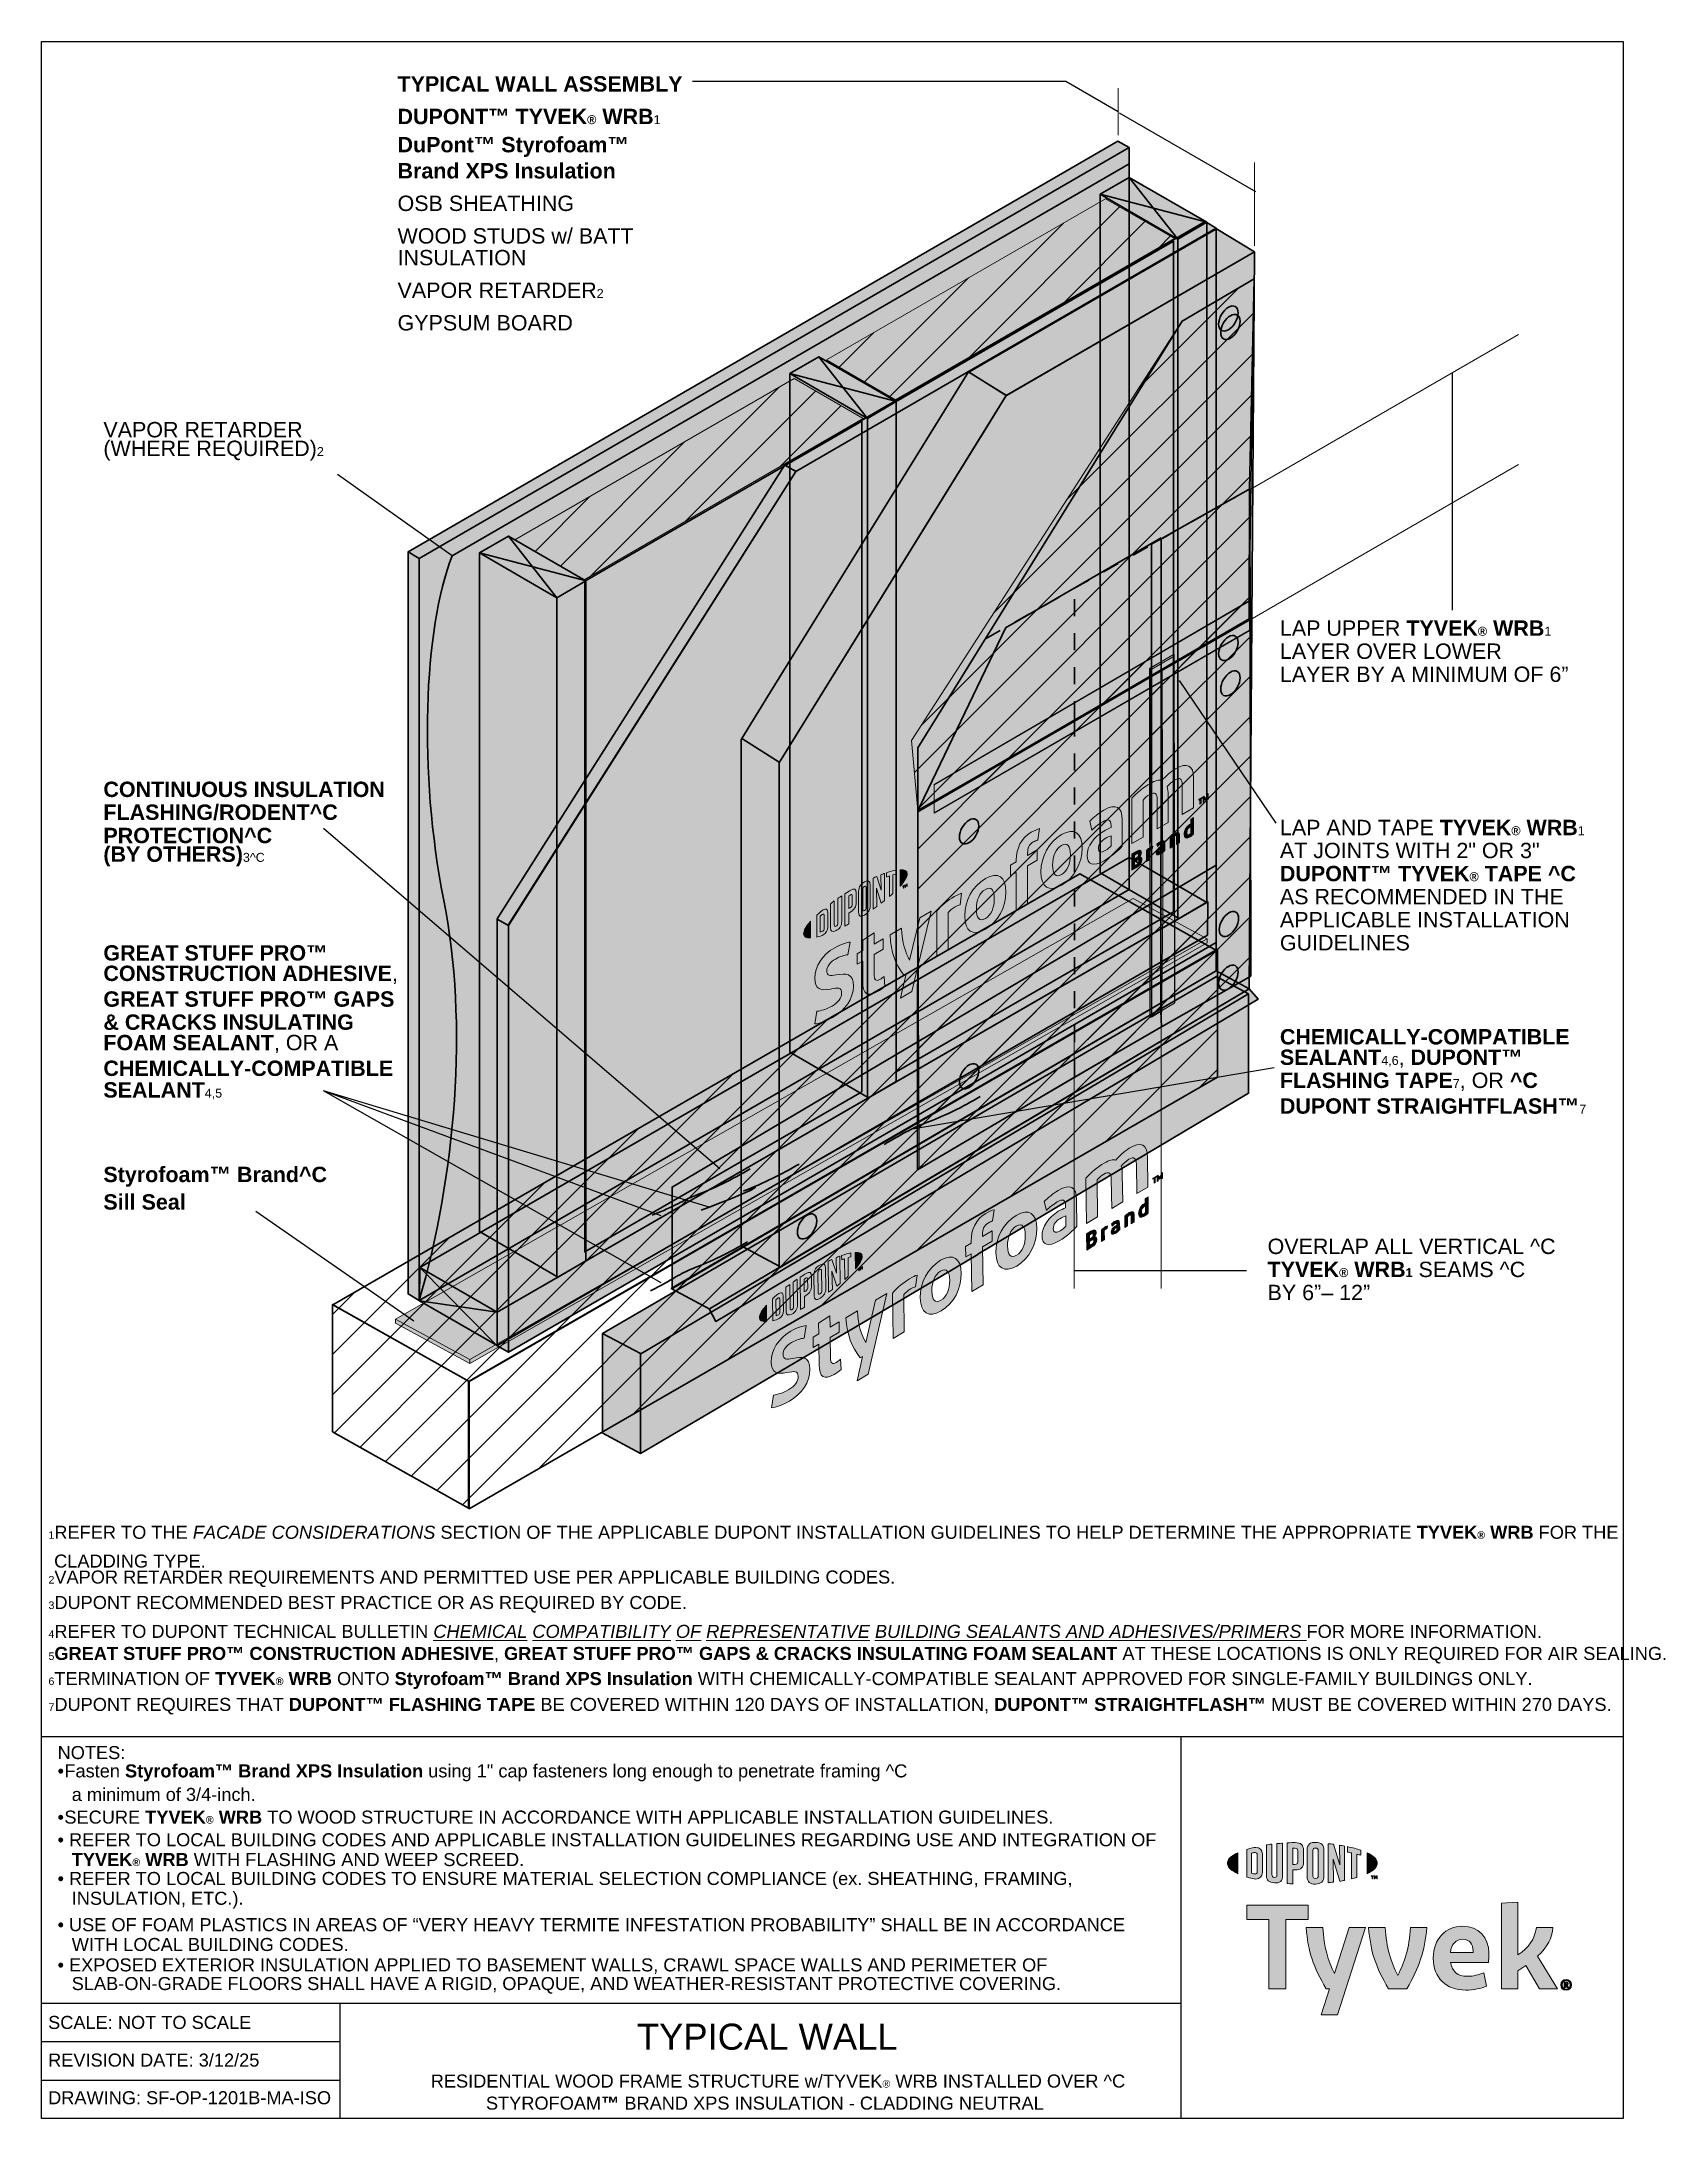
# Model space of a CAD drawing. Extents: x 26 to 600, y -763 to -29.
import ezdxf

# ---------------------------------------------------------------- set-up
doc = ezdxf.new("R2010")
doc.units = 0
doc.header["$MEASUREMENT"] = 0
doc.linetypes.add('AI-Linetype-0', pattern=[12, 6, -6])
doc.linetypes.add('AI-Linetype-1', pattern=[12, 6, -6])
for name, color, linetype, lineweight in [('background', 7, 'Continuous', 0), ('below grade insulation', 7, 'Continuous', 0), ('drywall', 7, 'Continuous', 0), ('exterior fasteners', 7, 'Continuous', 0), ('exterior insulation copy 2', 7, 'Continuous', 0), ('foundation', 7, 'Continuous', 0), ('Great Stuff 1', 7, 'Continuous', 0), ('Great Stuff 2', 7, 'Continuous', 0), ('lines and arrows', 7, 'Continuous', 0), ('OSB', 7, 'Continuous', 0), ('sealant', 7, 'Continuous', 0), ('Sill Seal', 7, 'Continuous', 0), ('studs and insulation', 7, 'Continuous', 0), ('tape', 7, 'Continuous', 0), ('text', 7, 'Continuous', 0), ('through wall', 7, 'Continuous', 0), ('Tyvek WRB', 7, 'Continuous', 0), ('vapor retrarder', 7, 'Continuous', 0), ('WRB fasteners', 7, 'Continuous', 0)]:
    doc.layers.add(name, color=color, linetype=linetype, lineweight=lineweight)
pattern_1 = [(45, (0, 0), (-7.07107, 7.07107), [])]

# ---------------------------------------------------------------- blocks, each defined once
blk = doc.blocks.new('Block_1')
at = {"layer": 'background', "true_color": 0xe11b22, "transparency": 33554687}
h = blk.add_hatch(color=242, dxfattribs=at)
h.dxf.hatch_style = 2
edge = h.paths.add_edge_path()
edge.add_spline(control_points=[(456.13, -675.62), (456.13, -676.19), (455.78, -676.38), (455.38, -676.38), (455.06, -676.38), (454.57, -676.26), (454.17, -676.15), (454.17, -676.15), (454.17, -669.08), (454.17, -669.08), (454.57, -668.97), (455.06, -668.86), (455.38, -668.86), (455.78, -668.86), (456.13, -669.04), (456.13, -669.61), (456.13, -669.61), (456.13, -675.62), (456.13, -675.62)], knot_values=[0, 0, 0, 0, 1, 1, 1, 2, 2, 2, 3, 3, 3, 4, 4, 4, 5, 5, 5, 6, 6, 6, 6], degree=3, periodic=0)
edge = h.paths.add_edge_path()
edge.add_spline(control_points=[(455.64, -667.01), (455, -667.01), (454.08, -667.19), (452.41, -667.71), (452.41, -667.71), (452.41, -677.52), (452.41, -677.52), (453.88, -677.96), (455, -678.23), (455.64, -678.23), (457.12, -678.23), (457.95, -677.32), (457.95, -675.87), (457.95, -675.87), (457.95, -669.36), (457.95, -669.36), (457.95, -667.91), (457.12, -667.01), (455.64, -667.01)], knot_values=[0, 0, 0, 0, 1, 1, 1, 2, 2, 2, 3, 3, 3, 4, 4, 4, 5, 5, 5, 6, 6, 6, 6], degree=3, periodic=0)
h = blk.add_hatch(color=242, dxfattribs=at)
h.dxf.hatch_style = 2
edge = h.paths.add_edge_path()
edge.add_spline(control_points=[(463.1, -676.77), (463.1, -677.34), (462.91, -677.7), (462.2, -677.61), (461.5, -677.53), (461.32, -677.23), (461.32, -676.56), (461.32, -676.56), (461.32, -665.89), (461.32, -665.89), (460.85, -665.94), (459.82, -666.08), (459.38, -666.14), (459.38, -666.14), (459.38, -676.94), (459.38, -676.94), (459.38, -678.66), (460.22, -679.33), (462.2, -679.56), (464.01, -679.77), (465.12, -678.85), (465.12, -676.94), (465.12, -676.94), (465.12, -665.53), (465.12, -665.53), (464.74, -665.55), (463.5, -665.66), (463.1, -665.7), (463.1, -665.7), (463.1, -676.77), (463.1, -676.77)], knot_values=[0, 0, 0, 0, 1, 1, 1, 2, 2, 2, 3, 3, 3, 4, 4, 4, 5, 5, 5, 6, 6, 6, 7, 7, 7, 8, 8, 8, 9, 9, 9, 10, 10, 10, 10], degree=3, periodic=0)
h = blk.add_hatch(color=242, dxfattribs=at)
h.dxf.hatch_style = 2
edge = h.paths.add_edge_path()
edge.add_spline(control_points=[(470.46, -672.08), (470.46, -672.7), (470.24, -673.01), (469.42, -673.01), (469.42, -673.01), (468.72, -673.01), (468.72, -673.01), (468.72, -673.01), (468.72, -667.35), (468.72, -667.35), (469.03, -667.33), (469.2, -667.33), (469.39, -667.33), (470.27, -667.33), (470.46, -667.66), (470.46, -668.29), (470.46, -668.29), (470.46, -672.08), (470.46, -672.08)], knot_values=[0, 0, 0, 0, 1, 1, 1, 2, 2, 2, 3, 3, 3, 4, 4, 4, 5, 5, 5, 6, 6, 6, 6], degree=3, periodic=0)
edge = h.paths.add_edge_path()
edge.add_spline(control_points=[(469.51, -665.32), (469.15, -665.32), (467.87, -665.36), (466.7, -665.43), (466.7, -665.43), (466.7, -679.8), (466.7, -679.8), (467.1, -679.82), (468.15, -679.88), (468.72, -679.89), (468.72, -679.89), (468.72, -675.01), (468.72, -675.01), (468.72, -675.01), (469.51, -675.01), (469.51, -675.01), (471.62, -675), (472.5, -674.06), (472.5, -672.23), (472.5, -672.23), (472.5, -668), (472.5, -668), (472.5, -666.21), (471.51, -665.32), (469.51, -665.32)], knot_values=[0, 0, 0, 0, 1, 1, 1, 2, 2, 2, 3, 3, 3, 4, 4, 4, 5, 5, 5, 6, 6, 6, 7, 7, 7, 8, 8, 8, 8], degree=3, periodic=0)
h = blk.add_hatch(color=242, dxfattribs=at)
h.dxf.hatch_style = 2
edge = h.paths.add_edge_path()
edge.add_spline(control_points=[(477.67, -677.1), (477.67, -677.66), (477.48, -677.96), (476.77, -677.98), (476.03, -678), (475.83, -677.68), (475.83, -677.1), (475.83, -677.1), (475.83, -668.14), (475.83, -668.14), (475.83, -667.55), (476.03, -667.23), (476.77, -667.25), (477.48, -667.27), (477.67, -667.57), (477.67, -668.14), (477.67, -668.14), (477.67, -677.1), (477.67, -677.1)], knot_values=[0, 0, 0, 0, 1, 1, 1, 2, 2, 2, 3, 3, 3, 4, 4, 4, 5, 5, 5, 6, 6, 6, 6], degree=3, periodic=0)
edge = h.paths.add_edge_path()
edge.add_spline(control_points=[(476.77, -665.24), (474.89, -665.15), (473.78, -665.98), (473.78, -667.87), (473.78, -667.87), (473.78, -677.26), (473.78, -677.26), (473.78, -679.26), (474.79, -680.08), (476.77, -680), (478.7, -679.91), (479.71, -679.18), (479.71, -677.05), (479.71, -677.05), (479.71, -668.08), (479.71, -668.08), (479.71, -666.06), (478.8, -665.34), (476.77, -665.24)], knot_values=[0, 0, 0, 0, 1, 1, 1, 2, 2, 2, 3, 3, 3, 4, 4, 4, 5, 5, 5, 6, 6, 6, 6], degree=3, periodic=0)
h = blk.add_hatch(color=242, dxfattribs=at)
h.dxf.hatch_style = 2
edge = h.paths.add_edge_path()
edge.add_spline(control_points=[(485.31, -673.24), (485.31, -673.24), (483.07, -665.94), (483.07, -665.94), (482.46, -665.86), (481.73, -665.78), (481.16, -665.72), (481.16, -665.72), (481.16, -679.51), (481.16, -679.51), (481.56, -679.47), (482.57, -679.36), (483.1, -679.29), (483.1, -679.29), (482.94, -671.17), (482.94, -671.17), (482.94, -671.17), (485.31, -678.97), (485.31, -678.97), (485.81, -678.89), (486.55, -678.76), (487.03, -678.67), (487.03, -678.67), (487.03, -666.56), (487.03, -666.56), (486.53, -666.46), (485.61, -666.3), (485.17, -666.24), (485.17, -666.24), (485.31, -673.24), (485.31, -673.24)], knot_values=[0, 0, 0, 0, 1, 1, 1, 2, 2, 2, 3, 3, 3, 4, 4, 4, 5, 5, 5, 6, 6, 6, 7, 7, 7, 8, 8, 8, 9, 9, 9, 10, 10, 10, 10], degree=3, periodic=0)
h = blk.add_hatch(color=242, dxfattribs=at)
h.dxf.hatch_style = 2
edge = h.paths.add_edge_path()
edge.add_spline(control_points=[(488.03, -668.68), (488.53, -668.77), (489.02, -668.87), (489.5, -668.97), (489.5, -668.97), (489.5, -678.14), (489.5, -678.14), (489.94, -678.03), (490.76, -677.82), (491.31, -677.66), (491.31, -677.66), (491.31, -669.4), (491.31, -669.4), (491.83, -669.54), (492.33, -669.68), (492.78, -669.81), (492.78, -669.81), (492.78, -668.04), (492.78, -668.04), (491.35, -667.54), (489.82, -667.13), (488.03, -666.76), (488.03, -666.76), (488.03, -668.68), (488.03, -668.68)], knot_values=[0, 0, 0, 0, 1, 1, 1, 2, 2, 2, 3, 3, 3, 4, 4, 4, 5, 5, 5, 6, 6, 6, 7, 7, 7, 8, 8, 8, 8], degree=3, periodic=0)
h = blk.add_hatch(color=242, dxfattribs=at)
h.dxf.hatch_style = 2
edge = h.paths.add_edge_path()
edge.add_spline(control_points=[(445.62, -672.59), (445.62, -673.95), (446.93, -675.22), (449.23, -676.31), (449.23, -676.31), (449.23, -668.91), (449.23, -668.91), (446.93, -669.99), (445.62, -671.25), (445.62, -672.59)], knot_values=[0, 0, 0, 0, 1, 1, 1, 2, 2, 2, 3, 3, 3, 3], degree=3, periodic=0)
h = blk.add_hatch(color=242, dxfattribs=at)
h.dxf.hatch_style = 2
edge = h.paths.add_edge_path()
edge.add_spline(control_points=[(498.56, -672.59), (498.56, -673.95), (497.25, -675.22), (494.95, -676.31), (494.95, -676.31), (494.95, -668.91), (494.95, -668.91), (497.25, -669.99), (498.56, -671.25), (498.56, -672.59)], knot_values=[0, 0, 0, 0, 1, 1, 1, 2, 2, 2, 3, 3, 3, 3], degree=3, periodic=0)
h = blk.add_hatch(color=242, dxfattribs=at)
h.dxf.hatch_style = 2
edge = h.paths.add_edge_path()
edge.add_spline(control_points=[(497.49, -677.05), (497.49, -677.05), (497.71, -677.05), (497.71, -677.05), (497.71, -677.05), (498.03, -677.55), (498.03, -677.55), (498.03, -677.55), (498.35, -677.05), (498.35, -677.05), (498.35, -677.05), (498.56, -677.05), (498.56, -677.05), (498.56, -677.05), (498.56, -678.12), (498.56, -678.12), (498.56, -678.12), (498.37, -678.12), (498.37, -678.12), (498.37, -678.12), (498.37, -677.36), (498.37, -677.36), (498.37, -677.36), (498.04, -677.87), (498.04, -677.87), (498.04, -677.87), (498.02, -677.87), (498.02, -677.87), (498.02, -677.87), (497.69, -677.36), (497.69, -677.36), (497.69, -677.36), (497.69, -678.12), (497.69, -678.12), (497.69, -678.12), (497.49, -678.12), (497.49, -678.12), (497.49, -678.12), (497.49, -677.05), (497.49, -677.05)], knot_values=[0, 0, 0, 0, 1, 1, 1, 2, 2, 2, 3, 3, 3, 4, 4, 4, 5, 5, 5, 6, 6, 6, 7, 7, 7, 8, 8, 8, 9, 9, 9, 10, 10, 10, 11, 11, 11, 12, 12, 12, 13, 13, 13, 13], degree=3, periodic=0)
edge = h.paths.add_edge_path()
edge.add_spline(control_points=[(496.73, -677.24), (496.73, -677.24), (496.4, -677.24), (496.4, -677.24), (496.4, -677.24), (496.4, -677.05), (496.4, -677.05), (496.4, -677.05), (497.26, -677.05), (497.26, -677.05), (497.26, -677.05), (497.26, -677.24), (497.26, -677.24), (497.26, -677.24), (496.93, -677.24), (496.93, -677.24), (496.93, -677.24), (496.93, -678.12), (496.93, -678.12), (496.93, -678.12), (496.73, -678.12), (496.73, -678.12), (496.73, -678.12), (496.73, -677.24), (496.73, -677.24)], knot_values=[0, 0, 0, 0, 1, 1, 1, 2, 2, 2, 3, 3, 3, 4, 4, 4, 5, 5, 5, 6, 6, 6, 7, 7, 7, 8, 8, 8, 8], degree=3, periodic=0)
at = {"layer": 'background'}
for points, knots in [([(455.64, -667.01), (455, -667.01), (454.08, -667.19), (452.41, -667.71), (452.41, -667.71), (452.41, -677.52), (452.41, -677.52), (453.88, -677.96), (455, -678.23), (455.64, -678.23), (457.12, -678.23), (457.95, -677.32), (457.95, -675.87), (457.95, -675.87), (457.95, -669.36), (457.95, -669.36), (457.95, -667.91), (457.12, -667.01), (455.64, -667.01)], [0, 0, 0, 0, 1, 1, 1, 2, 2, 2, 3, 3, 3, 4, 4, 4, 5, 5, 5, 6, 6, 6, 6]), ([(463.1, -676.77), (463.1, -677.34), (462.91, -677.7), (462.2, -677.61), (461.5, -677.53), (461.32, -677.23), (461.32, -676.56), (461.32, -676.56), (461.32, -665.89), (461.32, -665.89), (460.85, -665.94), (459.82, -666.08), (459.38, -666.14), (459.38, -666.14), (459.38, -676.94), (459.38, -676.94), (459.38, -678.66), (460.22, -679.33), (462.2, -679.56), (464.01, -679.77), (465.12, -678.85), (465.12, -676.94), (465.12, -676.94), (465.12, -665.53), (465.12, -665.53), (464.74, -665.55), (463.5, -665.66), (463.1, -665.7), (463.1, -665.7), (463.1, -676.77), (463.1, -676.77)], [0, 0, 0, 0, 1, 1, 1, 2, 2, 2, 3, 3, 3, 4, 4, 4, 5, 5, 5, 6, 6, 6, 7, 7, 7, 8, 8, 8, 9, 9, 9, 10, 10, 10, 10]), ([(469.51, -665.32), (469.15, -665.32), (467.87, -665.36), (466.7, -665.43), (466.7, -665.43), (466.7, -679.8), (466.7, -679.8), (467.1, -679.82), (468.15, -679.88), (468.72, -679.89), (468.72, -679.89), (468.72, -675.01), (468.72, -675.01), (468.72, -675.01), (469.51, -675.01), (469.51, -675.01), (471.62, -675), (472.5, -674.06), (472.5, -672.23), (472.5, -672.23), (472.5, -668), (472.5, -668), (472.5, -666.21), (471.51, -665.32), (469.51, -665.32)], [0, 0, 0, 0, 1, 1, 1, 2, 2, 2, 3, 3, 3, 4, 4, 4, 5, 5, 5, 6, 6, 6, 7, 7, 7, 8, 8, 8, 8]), ([(470.46, -672.08), (470.46, -672.7), (470.24, -673.01), (469.42, -673.01), (469.42, -673.01), (468.72, -673.01), (468.72, -673.01), (468.72, -673.01), (468.72, -667.35), (468.72, -667.35), (469.03, -667.33), (469.2, -667.33), (469.39, -667.33), (470.27, -667.33), (470.46, -667.66), (470.46, -668.29), (470.46, -668.29), (470.46, -672.08), (470.46, -672.08)], [0, 0, 0, 0, 1, 1, 1, 2, 2, 2, 3, 3, 3, 4, 4, 4, 5, 5, 5, 6, 6, 6, 6]), ([(476.77, -665.24), (474.89, -665.15), (473.78, -665.98), (473.78, -667.87), (473.78, -667.87), (473.78, -677.26), (473.78, -677.26), (473.78, -679.26), (474.79, -680.08), (476.77, -680), (478.7, -679.91), (479.71, -679.18), (479.71, -677.05), (479.71, -677.05), (479.71, -668.08), (479.71, -668.08), (479.71, -666.06), (478.8, -665.34), (476.77, -665.24)], [0, 0, 0, 0, 1, 1, 1, 2, 2, 2, 3, 3, 3, 4, 4, 4, 5, 5, 5, 6, 6, 6, 6]), ([(477.67, -677.1), (477.67, -677.66), (477.48, -677.96), (476.77, -677.98), (476.03, -678), (475.83, -677.68), (475.83, -677.1), (475.83, -677.1), (475.83, -668.14), (475.83, -668.14), (475.83, -667.55), (476.03, -667.23), (476.77, -667.25), (477.48, -667.27), (477.67, -667.57), (477.67, -668.14), (477.67, -668.14), (477.67, -677.1), (477.67, -677.1)], [0, 0, 0, 0, 1, 1, 1, 2, 2, 2, 3, 3, 3, 4, 4, 4, 5, 5, 5, 6, 6, 6, 6]), ([(485.31, -673.24), (485.31, -673.24), (483.07, -665.94), (483.07, -665.94), (482.46, -665.86), (481.73, -665.78), (481.16, -665.72), (481.16, -665.72), (481.16, -679.51), (481.16, -679.51), (481.56, -679.47), (482.57, -679.36), (483.1, -679.29), (483.1, -679.29), (482.94, -671.17), (482.94, -671.17), (482.94, -671.17), (485.31, -678.97), (485.31, -678.97), (485.81, -678.89), (486.55, -678.76), (487.03, -678.67), (487.03, -678.67), (487.03, -666.56), (487.03, -666.56), (486.53, -666.46), (485.61, -666.3), (485.17, -666.24), (485.17, -666.24), (485.31, -673.24), (485.31, -673.24)], [0, 0, 0, 0, 1, 1, 1, 2, 2, 2, 3, 3, 3, 4, 4, 4, 5, 5, 5, 6, 6, 6, 7, 7, 7, 8, 8, 8, 9, 9, 9, 10, 10, 10, 10]), ([(488.03, -668.68), (488.53, -668.77), (489.02, -668.87), (489.5, -668.97), (489.5, -668.97), (489.5, -678.14), (489.5, -678.14), (489.94, -678.03), (490.76, -677.82), (491.31, -677.66), (491.31, -677.66), (491.31, -669.4), (491.31, -669.4), (491.83, -669.54), (492.33, -669.68), (492.78, -669.81), (492.78, -669.81), (492.78, -668.04), (492.78, -668.04), (491.35, -667.54), (489.82, -667.13), (488.03, -666.76), (488.03, -666.76), (488.03, -668.68), (488.03, -668.68)], [0, 0, 0, 0, 1, 1, 1, 2, 2, 2, 3, 3, 3, 4, 4, 4, 5, 5, 5, 6, 6, 6, 7, 7, 7, 8, 8, 8, 8]), ([(445.62, -672.59), (445.62, -673.95), (446.93, -675.22), (449.23, -676.31), (449.23, -676.31), (449.23, -668.91), (449.23, -668.91), (446.93, -669.99), (445.62, -671.25), (445.62, -672.59)], [0, 0, 0, 0, 1, 1, 1, 2, 2, 2, 3, 3, 3, 3]), ([(456.13, -675.62), (456.13, -676.19), (455.78, -676.38), (455.38, -676.38), (455.06, -676.38), (454.57, -676.26), (454.17, -676.15), (454.17, -676.15), (454.17, -669.08), (454.17, -669.08), (454.57, -668.97), (455.06, -668.86), (455.38, -668.86), (455.78, -668.86), (456.13, -669.04), (456.13, -669.61), (456.13, -669.61), (456.13, -675.62), (456.13, -675.62)], [0, 0, 0, 0, 1, 1, 1, 2, 2, 2, 3, 3, 3, 4, 4, 4, 5, 5, 5, 6, 6, 6, 6]), ([(498.56, -672.59), (498.56, -673.95), (497.25, -675.22), (494.95, -676.31), (494.95, -676.31), (494.95, -668.91), (494.95, -668.91), (497.25, -669.99), (498.56, -671.25), (498.56, -672.59)], [0, 0, 0, 0, 1, 1, 1, 2, 2, 2, 3, 3, 3, 3]), ([(496.73, -677.24), (496.73, -677.24), (496.4, -677.24), (496.4, -677.24), (496.4, -677.24), (496.4, -677.05), (496.4, -677.05), (496.4, -677.05), (497.26, -677.05), (497.26, -677.05), (497.26, -677.05), (497.26, -677.24), (497.26, -677.24), (497.26, -677.24), (496.93, -677.24), (496.93, -677.24), (496.93, -677.24), (496.93, -678.12), (496.93, -678.12), (496.93, -678.12), (496.73, -678.12), (496.73, -678.12), (496.73, -678.12), (496.73, -677.24), (496.73, -677.24)], [0, 0, 0, 0, 1, 1, 1, 2, 2, 2, 3, 3, 3, 4, 4, 4, 5, 5, 5, 6, 6, 6, 7, 7, 7, 8, 8, 8, 8]), ([(497.49, -677.05), (497.49, -677.05), (497.71, -677.05), (497.71, -677.05), (497.71, -677.05), (498.03, -677.55), (498.03, -677.55), (498.03, -677.55), (498.35, -677.05), (498.35, -677.05), (498.35, -677.05), (498.56, -677.05), (498.56, -677.05), (498.56, -677.05), (498.56, -678.12), (498.56, -678.12), (498.56, -678.12), (498.37, -678.12), (498.37, -678.12), (498.37, -678.12), (498.37, -677.36), (498.37, -677.36), (498.37, -677.36), (498.04, -677.87), (498.04, -677.87), (498.04, -677.87), (498.02, -677.87), (498.02, -677.87), (498.02, -677.87), (497.69, -677.36), (497.69, -677.36), (497.69, -677.36), (497.69, -678.12), (497.69, -678.12), (497.69, -678.12), (497.49, -678.12), (497.49, -678.12), (497.49, -678.12), (497.49, -677.05), (497.49, -677.05)], [0, 0, 0, 0, 1, 1, 1, 2, 2, 2, 3, 3, 3, 4, 4, 4, 5, 5, 5, 6, 6, 6, 7, 7, 7, 8, 8, 8, 9, 9, 9, 10, 10, 10, 11, 11, 11, 12, 12, 12, 13, 13, 13, 13])]:
    blk.add_open_spline(points, degree=3, knots=knots, dxfattribs=at)
blk = doc.blocks.new('Block_5')
at = {"layer": 'background', "true_color": 0x17477e, "transparency": 33554687}
h = blk.add_hatch(color=156, dxfattribs=at)
h.dxf.hatch_style = 2
h.paths.add_polyline_path([(474.14, -687.39), (452.41, -687.39), (452.41, -692.54), (460.25, -692.54), (460.25, -716.93), (466.29, -716.93), (466.29, -692.54), (474.14, -692.54)])
h = blk.add_hatch(color=156, dxfattribs=at)
h.dxf.hatch_style = 2
edge = h.paths.add_edge_path()
edge.add_spline(control_points=[(555.25, -705.41), (555.25, -705.41), (562.26, -716.93), (562.26, -716.93), (562.26, -716.93), (555.93, -716.93), (555.93, -716.93), (555.93, -716.93), (551.08, -708.7), (551.08, -708.7), (550.19, -709.33), (549.26, -709.97), (548.25, -710.6), (548.25, -710.6), (548.25, -716.93), (548.25, -716.93), (548.25, -716.93), (542.42, -716.93), (542.42, -716.93), (542.42, -716.93), (542.42, -686.67), (542.42, -686.67), (542.42, -686.67), (548.25, -686.37), (548.25, -686.37), (548.25, -686.37), (548.25, -704.99), (548.25, -704.99), (552.21, -702.41), (554.16, -699.46), (554.83, -695.36), (554.83, -695.36), (560.61, -695.36), (560.61, -695.36), (560.49, -698.99), (558.63, -702.24), (555.25, -705.41)], knot_values=[0, 0, 0, 0, 1, 1, 1, 2, 2, 2, 3, 3, 3, 4, 4, 4, 5, 5, 5, 6, 6, 6, 7, 7, 7, 8, 8, 8, 9, 9, 9, 10, 10, 10, 11, 11, 11, 12, 12, 12, 12], degree=3, periodic=0)
h = blk.add_hatch(color=156, dxfattribs=at)
h.dxf.hatch_style = 2
edge = h.paths.add_edge_path()
edge.add_spline(control_points=[(510.27, -695.36), (509.89, -702.58), (508.28, -707.48), (505.79, -712.24), (503.39, -707.48), (501.83, -702.58), (501.36, -695.36), (501.36, -695.36), (495.5, -695.36), (495.5, -695.36), (496.13, -703.85), (498.03, -709.29), (502.59, -716.93), (502.59, -716.93), (509.04, -716.93), (509.04, -716.93), (513.43, -709.29), (515.25, -703.85), (516.09, -695.36), (516.09, -695.36), (510.27, -695.36), (510.27, -695.36)], knot_values=[0, 0, 0, 0, 1, 1, 1, 2, 2, 2, 3, 3, 3, 4, 4, 4, 5, 5, 5, 6, 6, 6, 7, 7, 7, 7], degree=3, periodic=0)
h = blk.add_hatch(color=156, dxfattribs=at)
h.dxf.hatch_style = 2
edge = h.paths.add_edge_path()
edge.add_spline(control_points=[(524.4, -704.1), (524.4, -704.1), (532.42, -704.1), (532.42, -704.1), (532.42, -704.1), (532.42, -703.59), (532.42, -703.59), (532.42, -701.23), (531.16, -699.5), (528.83, -699.5), (526.39, -699.5), (524.78, -701.23), (524.4, -704.1)], knot_values=[0, 0, 0, 0, 1, 1, 1, 2, 2, 2, 3, 3, 3, 4, 4, 4, 4], degree=3, periodic=0)
edge = h.paths.add_edge_path()
edge.add_spline(control_points=[(537.19, -716), (535.33, -716.85), (532.59, -717.44), (529.81, -717.44), (523.01, -717.44), (518.37, -713.13), (518.37, -706.13), (518.37, -699.42), (522.63, -694.86), (528.83, -694.86), (534.36, -694.86), (537.99, -698.78), (537.99, -704.44), (537.99, -705.7), (537.91, -706.8), (537.82, -707.64), (537.82, -707.64), (524.49, -707.64), (524.49, -707.64), (525.04, -711.02), (527.02, -712.54), (530.4, -712.54), (532.46, -712.54), (534.45, -712.08), (536.26, -711.32), (536.26, -711.32), (537.19, -716), (537.19, -716)], knot_values=[0, 0, 0, 0, 1, 1, 1, 2, 2, 2, 3, 3, 3, 4, 4, 4, 5, 5, 5, 6, 6, 6, 7, 7, 7, 8, 8, 8, 9, 9, 9, 9], degree=3, periodic=0)
at = {"layer": 'background'}
blk.add_lwpolyline([(474.14, -687.39), (452.41, -687.39), (452.41, -692.54), (460.25, -692.54), (460.25, -716.93), (466.29, -716.93), (466.29, -692.54), (474.14, -692.54)], close=True, dxfattribs=at)
for points, knots in [([(555.25, -705.41), (555.25, -705.41), (562.26, -716.93), (562.26, -716.93), (562.26, -716.93), (555.93, -716.93), (555.93, -716.93), (555.93, -716.93), (551.08, -708.7), (551.08, -708.7), (550.19, -709.33), (549.26, -709.97), (548.25, -710.6), (548.25, -710.6), (548.25, -716.93), (548.25, -716.93), (548.25, -716.93), (542.42, -716.93), (542.42, -716.93), (542.42, -716.93), (542.42, -686.67), (542.42, -686.67), (542.42, -686.67), (548.25, -686.37), (548.25, -686.37), (548.25, -686.37), (548.25, -704.99), (548.25, -704.99), (552.21, -702.41), (554.16, -699.46), (554.83, -695.36), (554.83, -695.36), (560.61, -695.36), (560.61, -695.36), (560.49, -698.99), (558.63, -702.24), (555.25, -705.41)], [0, 0, 0, 0, 1, 1, 1, 2, 2, 2, 3, 3, 3, 4, 4, 4, 5, 5, 5, 6, 6, 6, 7, 7, 7, 8, 8, 8, 9, 9, 9, 10, 10, 10, 11, 11, 11, 12, 12, 12, 12]), ([(510.27, -695.36), (509.89, -702.58), (508.28, -707.48), (505.79, -712.24), (503.39, -707.48), (501.83, -702.58), (501.36, -695.36), (501.36, -695.36), (495.5, -695.36), (495.5, -695.36), (496.13, -703.85), (498.03, -709.29), (502.59, -716.93), (502.59, -716.93), (509.04, -716.93), (509.04, -716.93), (513.43, -709.29), (515.25, -703.85), (516.09, -695.36), (516.09, -695.36), (510.27, -695.36), (510.27, -695.36)], [0, 0, 0, 0, 1, 1, 1, 2, 2, 2, 3, 3, 3, 4, 4, 4, 5, 5, 5, 6, 6, 6, 7, 7, 7, 7]), ([(537.19, -716), (535.33, -716.85), (532.59, -717.44), (529.81, -717.44), (523.01, -717.44), (518.37, -713.13), (518.37, -706.13), (518.37, -699.42), (522.63, -694.86), (528.83, -694.86), (534.36, -694.86), (537.99, -698.78), (537.99, -704.44), (537.99, -705.7), (537.91, -706.8), (537.82, -707.64), (537.82, -707.64), (524.49, -707.64), (524.49, -707.64), (525.04, -711.02), (527.02, -712.54), (530.4, -712.54), (532.46, -712.54), (534.45, -712.08), (536.26, -711.32), (536.26, -711.32), (537.19, -716), (537.19, -716)], [0, 0, 0, 0, 1, 1, 1, 2, 2, 2, 3, 3, 3, 4, 4, 4, 5, 5, 5, 6, 6, 6, 7, 7, 7, 8, 8, 8, 9, 9, 9, 9]), ([(524.4, -704.1), (524.4, -704.1), (532.42, -704.1), (532.42, -704.1), (532.42, -704.1), (532.42, -703.59), (532.42, -703.59), (532.42, -701.23), (531.16, -699.5), (528.83, -699.5), (526.39, -699.5), (524.78, -701.23), (524.4, -704.1)], [0, 0, 0, 0, 1, 1, 1, 2, 2, 2, 3, 3, 3, 4, 4, 4, 4])]:
    blk.add_open_spline(points, degree=3, knots=knots, dxfattribs=at)
blk = doc.blocks.new('Block_4')
at = {"layer": 'background', "true_color": 0x17477e, "transparency": 33554687}
h = blk.add_hatch(color=156, dxfattribs=at)
h.dxf.hatch_style = 2
edge = h.paths.add_edge_path()
edge.add_spline(control_points=[(488.64, -695.36), (488.64, -695.36), (483.41, -711.6), (483.41, -711.6), (481.19, -707.03), (479.74, -702.25), (479.3, -695.36), (479.3, -695.36), (473.43, -695.36), (473.43, -695.36), (474.07, -703.85), (475.97, -709.29), (480.52, -716.93), (480.52, -716.93), (481.7, -716.93), (481.7, -716.93), (481.7, -716.93), (478.71, -726.21), (478.71, -726.21), (478.71, -726.21), (484.53, -726.21), (484.53, -726.21), (484.53, -726.21), (494.46, -695.36), (494.46, -695.36), (494.46, -695.36), (488.64, -695.36), (488.64, -695.36)], knot_values=[0, 0, 0, 0, 1, 1, 1, 2, 2, 2, 3, 3, 3, 4, 4, 4, 5, 5, 5, 6, 6, 6, 7, 7, 7, 8, 8, 8, 9, 9, 9, 9], degree=3, periodic=0)
at = {"layer": 'background'}
blk.add_open_spline([(488.64, -695.36), (488.64, -695.36), (483.41, -711.6), (483.41, -711.6), (481.19, -707.03), (479.74, -702.25), (479.3, -695.36), (479.3, -695.36), (473.43, -695.36), (473.43, -695.36), (474.07, -703.85), (475.97, -709.29), (480.52, -716.93), (480.52, -716.93), (481.7, -716.93), (481.7, -716.93), (481.7, -716.93), (478.71, -726.21), (478.71, -726.21), (478.71, -726.21), (484.53, -726.21), (484.53, -726.21), (484.53, -726.21), (494.46, -695.36), (494.46, -695.36), (494.46, -695.36), (488.64, -695.36), (488.64, -695.36)], degree=3, knots=[0, 0, 0, 0, 1, 1, 1, 2, 2, 2, 3, 3, 3, 4, 4, 4, 5, 5, 5, 6, 6, 6, 7, 7, 7, 8, 8, 8, 9, 9, 9, 9], dxfattribs=at)
blk.add_blockref('Block_5', (0, 0), dxfattribs=at)
blk = doc.blocks.new('Block_6')
at = {"layer": 'background', "true_color": 0x17477e, "transparency": 33554687}
h = blk.add_hatch(color=156, dxfattribs=at)
h.dxf.hatch_style = 2
edge = h.paths.add_edge_path()
edge.add_spline(control_points=[(565.05, -714.94), (565.05, -714.94), (565.05, -715.49), (565.05, -715.49), (565.05, -715.49), (565.29, -715.49), (565.29, -715.49), (565.53, -715.49), (565.65, -715.43), (565.65, -715.22), (565.65, -715.01), (565.53, -714.94), (565.29, -714.94), (565.29, -714.94), (565.05, -714.94), (565.05, -714.94)], knot_values=[0, 0, 0, 0, 1, 1, 1, 2, 2, 2, 3, 3, 3, 4, 4, 4, 5, 5, 5, 5], degree=3, periodic=0)
edge = h.paths.add_edge_path()
edge.add_spline(control_points=[(564.64, -714.59), (564.64, -714.59), (565.29, -714.59), (565.29, -714.59), (565.8, -714.59), (566.05, -714.83), (566.05, -715.22), (566.05, -715.49), (565.93, -715.68), (565.68, -715.77), (565.81, -716.02), (565.97, -716.25), (566.18, -716.5), (566.18, -716.5), (565.69, -716.5), (565.69, -716.5), (565.51, -716.27), (565.38, -716.06), (565.27, -715.84), (565.27, -715.84), (565.05, -715.84), (565.05, -715.84), (565.05, -715.84), (565.05, -716.5), (565.05, -716.5), (565.05, -716.5), (564.64, -716.5), (564.64, -716.5), (564.64, -716.5), (564.64, -714.59), (564.64, -714.59)], knot_values=[0, 0, 0, 0, 1, 1, 1, 2, 2, 2, 3, 3, 3, 4, 4, 4, 5, 5, 5, 6, 6, 6, 7, 7, 7, 8, 8, 8, 9, 9, 9, 10, 10, 10, 10], degree=3, periodic=0)
edge = h.paths.add_edge_path()
edge.add_spline(control_points=[(565.32, -714.1), (564.4, -714.1), (563.88, -714.63), (563.88, -715.58), (563.88, -716.54), (564.4, -717.06), (565.32, -717.06), (566.23, -717.06), (566.76, -716.54), (566.76, -715.58), (566.76, -714.63), (566.23, -714.1), (565.32, -714.1)], knot_values=[0, 0, 0, 0, 1, 1, 1, 2, 2, 2, 3, 3, 3, 4, 4, 4, 4], degree=3, periodic=0)
edge = h.paths.add_edge_path()
edge.add_spline(control_points=[(565.32, -713.72), (566.45, -713.72), (567.2, -714.44), (567.2, -715.58), (567.2, -716.72), (566.44, -717.43), (565.32, -717.43), (564.17, -717.43), (563.44, -716.72), (563.44, -715.58), (563.44, -714.44), (564.18, -713.72), (565.32, -713.72)], knot_values=[0, 0, 0, 0, 1, 1, 1, 2, 2, 2, 3, 3, 3, 4, 4, 4, 4], degree=3, periodic=0)
at = {"layer": 'background'}
for points, knots in [([(565.32, -713.72), (566.45, -713.72), (567.2, -714.44), (567.2, -715.58), (567.2, -716.72), (566.44, -717.43), (565.32, -717.43), (564.17, -717.43), (563.44, -716.72), (563.44, -715.58), (563.44, -714.44), (564.18, -713.72), (565.32, -713.72)], [0, 0, 0, 0, 1, 1, 1, 2, 2, 2, 3, 3, 3, 4, 4, 4, 4]), ([(565.32, -714.1), (564.4, -714.1), (563.88, -714.63), (563.88, -715.58), (563.88, -716.54), (564.4, -717.06), (565.32, -717.06), (566.23, -717.06), (566.76, -716.54), (566.76, -715.58), (566.76, -714.63), (566.23, -714.1), (565.32, -714.1)], [0, 0, 0, 0, 1, 1, 1, 2, 2, 2, 3, 3, 3, 4, 4, 4, 4]), ([(564.64, -714.59), (564.64, -714.59), (565.29, -714.59), (565.29, -714.59), (565.8, -714.59), (566.05, -714.83), (566.05, -715.22), (566.05, -715.49), (565.93, -715.68), (565.68, -715.77), (565.81, -716.02), (565.97, -716.25), (566.18, -716.5), (566.18, -716.5), (565.69, -716.5), (565.69, -716.5), (565.51, -716.27), (565.38, -716.06), (565.27, -715.84), (565.27, -715.84), (565.05, -715.84), (565.05, -715.84), (565.05, -715.84), (565.05, -716.5), (565.05, -716.5), (565.05, -716.5), (564.64, -716.5), (564.64, -716.5), (564.64, -716.5), (564.64, -714.59), (564.64, -714.59)], [0, 0, 0, 0, 1, 1, 1, 2, 2, 2, 3, 3, 3, 4, 4, 4, 5, 5, 5, 6, 6, 6, 7, 7, 7, 8, 8, 8, 9, 9, 9, 10, 10, 10, 10]), ([(565.05, -714.94), (565.05, -714.94), (565.05, -715.49), (565.05, -715.49), (565.05, -715.49), (565.29, -715.49), (565.29, -715.49), (565.53, -715.49), (565.65, -715.43), (565.65, -715.22), (565.65, -715.01), (565.53, -714.94), (565.29, -714.94), (565.29, -714.94), (565.05, -714.94), (565.05, -714.94)], [0, 0, 0, 0, 1, 1, 1, 2, 2, 2, 3, 3, 3, 4, 4, 4, 5, 5, 5, 5])]:
    blk.add_open_spline(points, degree=3, knots=knots, dxfattribs=at)
blk = doc.blocks.new('Block_3')
at = {"layer": 'background'}
for name in ['Block_4', 'Block_6']:
    blk.add_blockref(name, (0, 0), dxfattribs=at)
blk = doc.blocks.new('Block_2')
at = {"layer": 'background'}
blk.add_blockref('Block_3', (0, 0), dxfattribs=at)
blk = doc.blocks.new('Block_0')
at = {"layer": 'background'}
for name in ['Block_1', 'Block_2']:
    blk.add_blockref(name, (0, 0), dxfattribs=at)
blk = doc.blocks.new('Block_7')
at = {"layer": 'studs and insulation', "true_color": 0xc2b59b, "transparency": 33554687}
h = blk.add_hatch(color=253, dxfattribs=at)
h.dxf.hatch_style = 2
h.paths.add_polyline_path([(187.55, -477.95), (438.29, -333.18), (410.87, -317.4), (160.13, -462.16)])
h = blk.add_hatch(color=253, dxfattribs=at)
h.dxf.hatch_style = 2
h.paths.add_polyline_path([(438.62, -344.79), (438.67, -332.97), (187.55, -477.95), (187.51, -489.77)])
h = blk.add_hatch(color=253, dxfattribs=at)
h.dxf.hatch_style = 2
h.paths.add_polyline_path([(187.51, -489.77), (187.55, -477.95), (160.13, -462.16), (160.09, -473.98)])
at = {"layer": 'studs and insulation', "color": 250, "lineweight": 35, "true_color": 0x231f20}
for p, q in [((160.13, -462.16), (187.55, -489.84)), ((160.09, -473.98), (187.55, -477.95))]:
    blk.add_line(p, q, dxfattribs=at)
for points in [[(187.55, -477.95), (438.29, -333.18), (410.87, -317.4), (160.13, -462.16)], [(438.62, -344.79), (438.67, -332.97), (187.55, -477.95), (187.51, -489.77)], [(187.51, -489.77), (187.55, -477.95), (160.13, -462.16), (160.09, -473.98)]]:
    blk.add_lwpolyline(points, close=True, dxfattribs=at)
blk = doc.blocks.new('Block_8')
at = {"layer": 'studs and insulation', "true_color": 0xc2b59b, "transparency": 33554687}
h = blk.add_hatch(color=253, dxfattribs=at)
h.dxf.hatch_style = 2
h.paths.add_polyline_path([(438.27, -92.95), (428.05, -98.9), (400.67, -83.05), (410.89, -77.1)])
h = blk.add_hatch(color=253, dxfattribs=at)
h.dxf.hatch_style = 2
h.paths.add_polyline_path([(428.05, -98.9), (428.05, -338.66), (400.67, -322.81), (400.67, -83.05)])
h = blk.add_hatch(color=253, dxfattribs=at)
h.dxf.hatch_style = 2
h.paths.add_polyline_path([(438.27, -333.15), (428.05, -339.09), (428.05, -98.9), (438.27, -92.95)])
at = {"layer": 'studs and insulation', "color": 250, "lineweight": 35, "true_color": 0x231f20}
for p, q in [((410.89, -77.1), (428.05, -98.9)), ((400.67, -83.05), (438.35, -92.95))]:
    blk.add_line(p, q, dxfattribs=at)
for points in [[(438.27, -92.95), (428.05, -98.9), (400.67, -83.05), (410.89, -77.1)], [(428.05, -98.9), (428.05, -338.66), (400.67, -322.81), (400.67, -83.05)], [(438.27, -333.15), (428.05, -339.09), (428.05, -98.9), (438.27, -92.95)]]:
    blk.add_lwpolyline(points, close=True, dxfattribs=at)
blk = doc.blocks.new('Block_9')
at = {"layer": 'studs and insulation', "true_color": 0xc2b59b, "transparency": 33554687}
h = blk.add_hatch(color=253, dxfattribs=at)
h.dxf.hatch_style = 2
h.paths.add_polyline_path([(328.57, -156.28), (318.36, -162.23), (290.98, -146.38), (301.19, -140.43)])
h = blk.add_hatch(color=253, dxfattribs=at)
h.dxf.hatch_style = 2
h.paths.add_polyline_path([(318.36, -162.23), (318.36, -401.99), (290.98, -386.14), (290.98, -146.38)])
h = blk.add_hatch(color=253, dxfattribs=at)
h.dxf.hatch_style = 2
h.paths.add_polyline_path([(328.57, -396.48), (318.36, -402.43), (318.36, -162.23), (328.57, -156.28)])
at = {"layer": 'studs and insulation', "color": 250, "lineweight": 35, "true_color": 0x231f20}
for p, q in [((290.98, -146.38), (328.66, -156.28)), ((301.19, -140.43), (318.36, -162.23))]:
    blk.add_line(p, q, dxfattribs=at)
for points in [[(328.57, -156.28), (318.36, -162.23), (290.98, -146.38), (301.19, -140.43)], [(318.36, -162.23), (318.36, -401.99), (290.98, -386.14), (290.98, -146.38)], [(328.57, -396.48), (318.36, -402.43), (318.36, -162.23), (328.57, -156.28)]]:
    blk.add_lwpolyline(points, close=True, dxfattribs=at)
blk = doc.blocks.new('Block_10')
at = {"layer": 'studs and insulation', "true_color": 0xc2b59b, "transparency": 33554687}
h = blk.add_hatch(color=253, dxfattribs=at)
h.dxf.hatch_style = 2
h.paths.add_polyline_path([(218.84, -219.64), (208.62, -225.59), (181.24, -209.73), (191.46, -203.78)])
h = blk.add_hatch(color=253, dxfattribs=at)
h.dxf.hatch_style = 2
h.paths.add_polyline_path([(208.62, -225.59), (208.62, -465.35), (181.24, -449.49), (181.24, -209.73)])
h = blk.add_hatch(color=253, dxfattribs=at)
h.dxf.hatch_style = 2
h.paths.add_polyline_path([(218.84, -459.83), (208.62, -465.78), (208.62, -225.59), (218.84, -219.64)])
at = {"layer": 'studs and insulation', "color": 250, "lineweight": 35, "true_color": 0x231f20}
for p, q in [((191.46, -203.78), (208.62, -225.59)), ((181.24, -209.73), (218.92, -219.64))]:
    blk.add_line(p, q, dxfattribs=at)
for points in [[(218.84, -219.64), (208.62, -225.59), (181.24, -209.73), (191.46, -203.78)], [(208.62, -225.59), (208.62, -465.35), (181.24, -449.49), (181.24, -209.73)], [(218.84, -459.83), (208.62, -465.78), (208.62, -225.59), (218.84, -219.64)]]:
    blk.add_lwpolyline(points, close=True, dxfattribs=at)
blk = doc.blocks.new('Block_14')
at = {"layer": 'below grade insulation', "true_color": 0x17477e, "transparency": 33554687}
h = blk.add_hatch(color=156, dxfattribs=at)
h.dxf.hatch_style = 2
edge = h.paths.add_edge_path()
edge.add_spline(control_points=[(302.24, -470.37), (302.25, -470.82), (302.12, -471.13), (301.63, -471.44), (301.13, -471.75), (300.99, -471.59), (300.98, -471.12), (300.98, -471.12), (300.89, -464.02), (300.89, -464.02), (300.89, -463.56), (301.02, -463.22), (301.53, -462.93), (302.02, -462.66), (302.15, -462.82), (302.16, -463.27), (302.16, -463.27), (302.24, -470.37), (302.24, -470.37)], knot_values=[0, 0, 0, 0, 1, 1, 1, 2, 2, 2, 3, 3, 3, 4, 4, 4, 5, 5, 5, 6, 6, 6, 6], degree=3, periodic=0)
edge = h.paths.add_edge_path()
edge.add_spline(control_points=[(301.51, -461.34), (300.22, -462.03), (299.47, -463.14), (299.48, -464.64), (299.48, -464.64), (299.58, -472.09), (299.58, -472.09), (299.59, -473.67), (300.29, -473.91), (301.65, -473.04), (302.98, -472.18), (303.66, -471.19), (303.64, -469.51), (303.64, -469.51), (303.56, -462.4), (303.56, -462.4), (303.54, -460.79), (302.9, -460.59), (301.51, -461.34)], knot_values=[0, 0, 0, 0, 1, 1, 1, 2, 2, 2, 3, 3, 3, 4, 4, 4, 5, 5, 5, 6, 6, 6, 6], degree=3, periodic=0)
h = blk.add_hatch(color=156, dxfattribs=at)
h.dxf.hatch_style = 2
edge = h.paths.add_edge_path()
edge.add_spline(control_points=[(307.45, -464.2), (307.45, -464.2), (305.84, -459.33), (305.84, -459.33), (305.42, -459.51), (304.92, -459.75), (304.53, -459.94), (304.53, -459.94), (304.66, -470.86), (304.66, -470.86), (304.93, -470.67), (305.63, -470.16), (305.99, -469.89), (305.99, -469.89), (305.8, -463.52), (305.8, -463.52), (305.8, -463.52), (307.51, -468.74), (307.51, -468.74), (307.85, -468.47), (308.35, -468.07), (308.69, -467.8), (308.69, -467.8), (308.57, -458.2), (308.57, -458.2), (308.22, -458.33), (307.59, -458.58), (307.29, -458.71), (307.29, -458.71), (307.45, -464.2), (307.45, -464.2)], knot_values=[0, 0, 0, 0, 1, 1, 1, 2, 2, 2, 3, 3, 3, 4, 4, 4, 5, 5, 5, 6, 6, 6, 7, 7, 7, 8, 8, 8, 9, 9, 9, 10, 10, 10, 10], degree=3, periodic=0)
h = blk.add_hatch(color=156, dxfattribs=at)
h.dxf.hatch_style = 2
edge = h.paths.add_edge_path()
edge.add_spline(control_points=[(309.27, -459.47), (309.62, -459.34), (309.96, -459.22), (310.29, -459.11), (310.29, -459.11), (310.38, -466.37), (310.38, -466.37), (310.68, -466.11), (311.24, -465.61), (311.61, -465.26), (311.61, -465.26), (311.53, -458.71), (311.53, -458.71), (311.89, -458.61), (312.23, -458.51), (312.55, -458.43), (312.55, -458.43), (312.53, -457.03), (312.53, -457.03), (311.54, -457.22), (310.49, -457.52), (309.26, -457.96), (309.26, -457.96), (309.27, -459.47), (309.27, -459.47)], knot_values=[0, 0, 0, 0, 1, 1, 1, 2, 2, 2, 3, 3, 3, 4, 4, 4, 5, 5, 5, 6, 6, 6, 7, 7, 7, 8, 8, 8, 8], degree=3, periodic=0)
h = blk.add_hatch(color=156, dxfattribs=at)
h.dxf.hatch_style = 2
edge = h.paths.add_edge_path()
edge.add_spline(control_points=[(316.54, -458.29), (316.56, -459.36), (315.66, -460.9), (314.1, -462.7), (314.1, -462.7), (314.03, -456.84), (314.03, -456.84), (315.61, -456.76), (316.53, -457.22), (316.54, -458.29)], knot_values=[0, 0, 0, 0, 1, 1, 1, 2, 2, 2, 3, 3, 3, 3], degree=3, periodic=0)
h = blk.add_hatch(color=156, dxfattribs=at)
h.dxf.hatch_style = 2
edge = h.paths.add_edge_path()
edge.add_spline(control_points=[(315.85, -462.25), (315.85, -462.25), (316, -462.17), (316, -462.17), (316, -462.17), (316.22, -462.44), (316.22, -462.44), (316.22, -462.44), (316.44, -461.9), (316.44, -461.9), (316.44, -461.9), (316.58, -461.82), (316.58, -461.82), (316.58, -461.82), (316.6, -462.66), (316.6, -462.66), (316.6, -462.66), (316.46, -462.74), (316.46, -462.74), (316.46, -462.74), (316.45, -462.14), (316.45, -462.14), (316.45, -462.14), (316.23, -462.68), (316.23, -462.68), (316.23, -462.68), (316.22, -462.69), (316.22, -462.69), (316.22, -462.69), (315.99, -462.42), (315.99, -462.42), (315.99, -462.42), (315.99, -463.02), (315.99, -463.02), (315.99, -463.02), (315.86, -463.1), (315.86, -463.1), (315.86, -463.1), (315.85, -462.25), (315.85, -462.25)], knot_values=[0, 0, 0, 0, 1, 1, 1, 2, 2, 2, 3, 3, 3, 4, 4, 4, 5, 5, 5, 6, 6, 6, 7, 7, 7, 8, 8, 8, 9, 9, 9, 10, 10, 10, 11, 11, 11, 12, 12, 12, 13, 13, 13, 13], degree=3, periodic=0)
edge = h.paths.add_edge_path()
edge.add_spline(control_points=[(315.33, -462.71), (315.33, -462.71), (315.1, -462.85), (315.1, -462.85), (315.1, -462.85), (315.1, -462.7), (315.1, -462.7), (315.1, -462.7), (315.69, -462.35), (315.69, -462.35), (315.69, -462.35), (315.69, -462.5), (315.69, -462.5), (315.69, -462.5), (315.47, -462.63), (315.47, -462.63), (315.47, -462.63), (315.48, -463.33), (315.48, -463.33), (315.48, -463.33), (315.34, -463.41), (315.34, -463.41), (315.34, -463.41), (315.33, -462.71), (315.33, -462.71)], knot_values=[0, 0, 0, 0, 1, 1, 1, 2, 2, 2, 3, 3, 3, 4, 4, 4, 5, 5, 5, 6, 6, 6, 7, 7, 7, 8, 8, 8, 8], degree=3, periodic=0)
h = blk.add_hatch(color=156, dxfattribs=at)
h.dxf.hatch_style = 2
edge = h.paths.add_edge_path()
edge.add_spline(control_points=[(292.24, -476.05), (292.25, -476.5), (292.12, -476.86), (291.63, -477.08), (291.15, -477.3), (291.02, -477.14), (291.01, -476.61), (291.01, -476.61), (290.91, -468.15), (290.91, -468.15), (290.59, -468.38), (289.89, -468.91), (289.58, -469.14), (289.58, -469.14), (289.69, -477.7), (289.69, -477.7), (289.71, -479.06), (290.29, -479.25), (291.65, -478.62), (292.89, -478.05), (293.65, -476.87), (293.63, -475.36), (293.63, -475.36), (293.52, -466.32), (293.52, -466.32), (293.26, -466.49), (292.41, -467.08), (292.13, -467.28), (292.13, -467.28), (292.24, -476.05), (292.24, -476.05)], knot_values=[0, 0, 0, 0, 1, 1, 1, 2, 2, 2, 3, 3, 3, 4, 4, 4, 5, 5, 5, 6, 6, 6, 7, 7, 7, 8, 8, 8, 9, 9, 9, 10, 10, 10, 10], degree=3, periodic=0)
h = blk.add_hatch(color=156, dxfattribs=at)
h.dxf.hatch_style = 2
edge = h.paths.add_edge_path()
edge.add_spline(control_points=[(297.25, -469.33), (297.25, -469.82), (297.11, -470.16), (296.54, -470.49), (296.54, -470.49), (296.06, -470.78), (296.06, -470.78), (296.06, -470.78), (296, -466.29), (296, -466.29), (296.22, -466.15), (296.33, -466.08), (296.46, -466), (297.07, -465.64), (297.2, -465.83), (297.21, -466.33), (297.21, -466.33), (297.25, -469.33), (297.25, -469.33)], knot_values=[0, 0, 0, 0, 1, 1, 1, 2, 2, 2, 3, 3, 3, 4, 4, 4, 5, 5, 5, 6, 6, 6, 6], degree=3, periodic=0)
edge = h.paths.add_edge_path()
edge.add_spline(control_points=[(296.53, -464.36), (296.28, -464.51), (295.41, -465.06), (294.6, -465.6), (294.6, -465.6), (294.74, -476.98), (294.74, -476.98), (295.01, -476.84), (295.73, -476.45), (296.12, -476.23), (296.12, -476.23), (296.08, -472.37), (296.08, -472.37), (296.08, -472.37), (296.62, -472.04), (296.62, -472.04), (298.07, -471.18), (298.66, -470.07), (298.65, -468.62), (298.65, -468.62), (298.61, -465.27), (298.61, -465.27), (298.59, -463.85), (297.9, -463.55), (296.53, -464.36)], knot_values=[0, 0, 0, 0, 1, 1, 1, 2, 2, 2, 3, 3, 3, 4, 4, 4, 5, 5, 5, 6, 6, 6, 7, 7, 7, 8, 8, 8, 8], degree=3, periodic=0)
h = blk.add_hatch(color=156, dxfattribs=at)
h.dxf.hatch_style = 2
edge = h.paths.add_edge_path()
edge.add_spline(control_points=[(280.2, -479.86), (280.21, -480.94), (281.13, -481.41), (282.71, -481.34), (282.71, -481.34), (282.64, -475.47), (282.64, -475.47), (281.08, -477.26), (280.19, -478.8), (280.2, -479.86)], knot_values=[0, 0, 0, 0, 1, 1, 1, 2, 2, 2, 3, 3, 3, 3], degree=3, periodic=0)
h = blk.add_hatch(color=156, dxfattribs=at)
h.dxf.hatch_style = 2
edge = h.paths.add_edge_path()
edge.add_spline(control_points=[(287.44, -477.98), (287.45, -478.43), (287.21, -478.72), (286.93, -478.88), (286.72, -479.01), (286.38, -479.12), (286.1, -479.2), (286.1, -479.2), (286.03, -473.59), (286.03, -473.59), (286.31, -473.34), (286.64, -473.05), (286.86, -472.92), (287.14, -472.76), (287.38, -472.77), (287.38, -473.22), (287.38, -473.22), (287.44, -477.98), (287.44, -477.98)], knot_values=[0, 0, 0, 0, 1, 1, 1, 2, 2, 2, 3, 3, 3, 4, 4, 4, 5, 5, 5, 6, 6, 6, 6], degree=3, periodic=0)
edge = h.paths.add_edge_path()
edge.add_spline(control_points=[(287.03, -471.35), (286.59, -471.61), (285.95, -472.14), (284.81, -473.23), (284.81, -473.23), (284.9, -481), (284.9, -481), (285.92, -480.75), (286.69, -480.5), (287.13, -480.24), (288.15, -479.64), (288.71, -478.58), (288.7, -477.43), (288.7, -477.43), (288.63, -472.27), (288.63, -472.27), (288.62, -471.12), (288.04, -470.75), (287.03, -471.35)], knot_values=[0, 0, 0, 0, 1, 1, 1, 2, 2, 2, 3, 3, 3, 4, 4, 4, 5, 5, 5, 6, 6, 6, 6], degree=3, periodic=0)
at = {"layer": 'below grade insulation'}
for points, knots in [([(301.51, -461.34), (300.22, -462.03), (299.47, -463.14), (299.48, -464.64), (299.48, -464.64), (299.58, -472.09), (299.58, -472.09), (299.59, -473.67), (300.29, -473.91), (301.65, -473.04), (302.98, -472.18), (303.66, -471.19), (303.64, -469.51), (303.64, -469.51), (303.56, -462.4), (303.56, -462.4), (303.54, -460.79), (302.9, -460.59), (301.51, -461.34)], [0, 0, 0, 0, 1, 1, 1, 2, 2, 2, 3, 3, 3, 4, 4, 4, 5, 5, 5, 6, 6, 6, 6]), ([(307.45, -464.2), (307.45, -464.2), (305.84, -459.33), (305.84, -459.33), (305.42, -459.51), (304.92, -459.75), (304.53, -459.94), (304.53, -459.94), (304.66, -470.86), (304.66, -470.86), (304.93, -470.67), (305.63, -470.16), (305.99, -469.89), (305.99, -469.89), (305.8, -463.52), (305.8, -463.52), (305.8, -463.52), (307.51, -468.74), (307.51, -468.74), (307.85, -468.47), (308.35, -468.07), (308.69, -467.8), (308.69, -467.8), (308.57, -458.2), (308.57, -458.2), (308.22, -458.33), (307.59, -458.58), (307.29, -458.71), (307.29, -458.71), (307.45, -464.2), (307.45, -464.2)], [0, 0, 0, 0, 1, 1, 1, 2, 2, 2, 3, 3, 3, 4, 4, 4, 5, 5, 5, 6, 6, 6, 7, 7, 7, 8, 8, 8, 9, 9, 9, 10, 10, 10, 10]), ([(309.27, -459.47), (309.62, -459.34), (309.96, -459.22), (310.29, -459.11), (310.29, -459.11), (310.38, -466.37), (310.38, -466.37), (310.68, -466.11), (311.24, -465.61), (311.61, -465.26), (311.61, -465.26), (311.53, -458.71), (311.53, -458.71), (311.89, -458.61), (312.23, -458.51), (312.55, -458.43), (312.55, -458.43), (312.53, -457.03), (312.53, -457.03), (311.54, -457.22), (310.49, -457.52), (309.26, -457.96), (309.26, -457.96), (309.27, -459.47), (309.27, -459.47)], [0, 0, 0, 0, 1, 1, 1, 2, 2, 2, 3, 3, 3, 4, 4, 4, 5, 5, 5, 6, 6, 6, 7, 7, 7, 8, 8, 8, 8]), ([(316.54, -458.29), (316.56, -459.36), (315.66, -460.9), (314.1, -462.7), (314.1, -462.7), (314.03, -456.84), (314.03, -456.84), (315.61, -456.76), (316.53, -457.22), (316.54, -458.29)], [0, 0, 0, 0, 1, 1, 1, 2, 2, 2, 3, 3, 3, 3]), ([(315.85, -462.25), (315.85, -462.25), (316, -462.17), (316, -462.17), (316, -462.17), (316.22, -462.44), (316.22, -462.44), (316.22, -462.44), (316.44, -461.9), (316.44, -461.9), (316.44, -461.9), (316.58, -461.82), (316.58, -461.82), (316.58, -461.82), (316.6, -462.66), (316.6, -462.66), (316.6, -462.66), (316.46, -462.74), (316.46, -462.74), (316.46, -462.74), (316.45, -462.14), (316.45, -462.14), (316.45, -462.14), (316.23, -462.68), (316.23, -462.68), (316.23, -462.68), (316.22, -462.69), (316.22, -462.69), (316.22, -462.69), (315.99, -462.42), (315.99, -462.42), (315.99, -462.42), (315.99, -463.02), (315.99, -463.02), (315.99, -463.02), (315.86, -463.1), (315.86, -463.1), (315.86, -463.1), (315.85, -462.25), (315.85, -462.25)], [0, 0, 0, 0, 1, 1, 1, 2, 2, 2, 3, 3, 3, 4, 4, 4, 5, 5, 5, 6, 6, 6, 7, 7, 7, 8, 8, 8, 9, 9, 9, 10, 10, 10, 11, 11, 11, 12, 12, 12, 13, 13, 13, 13]), ([(292.24, -476.05), (292.25, -476.5), (292.12, -476.86), (291.63, -477.08), (291.15, -477.3), (291.02, -477.14), (291.01, -476.61), (291.01, -476.61), (290.91, -468.15), (290.91, -468.15), (290.59, -468.38), (289.89, -468.91), (289.58, -469.14), (289.58, -469.14), (289.69, -477.7), (289.69, -477.7), (289.71, -479.06), (290.29, -479.25), (291.65, -478.62), (292.89, -478.05), (293.65, -476.87), (293.63, -475.36), (293.63, -475.36), (293.52, -466.32), (293.52, -466.32), (293.26, -466.49), (292.41, -467.08), (292.13, -467.28), (292.13, -467.28), (292.24, -476.05), (292.24, -476.05)], [0, 0, 0, 0, 1, 1, 1, 2, 2, 2, 3, 3, 3, 4, 4, 4, 5, 5, 5, 6, 6, 6, 7, 7, 7, 8, 8, 8, 9, 9, 9, 10, 10, 10, 10]), ([(296.53, -464.36), (296.28, -464.51), (295.41, -465.06), (294.6, -465.6), (294.6, -465.6), (294.74, -476.98), (294.74, -476.98), (295.01, -476.84), (295.73, -476.45), (296.12, -476.23), (296.12, -476.23), (296.08, -472.37), (296.08, -472.37), (296.08, -472.37), (296.62, -472.04), (296.62, -472.04), (298.07, -471.18), (298.66, -470.07), (298.65, -468.62), (298.65, -468.62), (298.61, -465.27), (298.61, -465.27), (298.59, -463.85), (297.9, -463.55), (296.53, -464.36)], [0, 0, 0, 0, 1, 1, 1, 2, 2, 2, 3, 3, 3, 4, 4, 4, 5, 5, 5, 6, 6, 6, 7, 7, 7, 8, 8, 8, 8]), ([(297.25, -469.33), (297.25, -469.82), (297.11, -470.16), (296.54, -470.49), (296.54, -470.49), (296.06, -470.78), (296.06, -470.78), (296.06, -470.78), (296, -466.29), (296, -466.29), (296.22, -466.15), (296.33, -466.08), (296.46, -466), (297.07, -465.64), (297.2, -465.83), (297.21, -466.33), (297.21, -466.33), (297.25, -469.33), (297.25, -469.33)], [0, 0, 0, 0, 1, 1, 1, 2, 2, 2, 3, 3, 3, 4, 4, 4, 5, 5, 5, 6, 6, 6, 6]), ([(302.24, -470.37), (302.25, -470.82), (302.12, -471.13), (301.63, -471.44), (301.13, -471.75), (300.99, -471.59), (300.98, -471.12), (300.98, -471.12), (300.89, -464.02), (300.89, -464.02), (300.89, -463.56), (301.02, -463.22), (301.53, -462.93), (302.02, -462.66), (302.15, -462.82), (302.16, -463.27), (302.16, -463.27), (302.24, -470.37), (302.24, -470.37)], [0, 0, 0, 0, 1, 1, 1, 2, 2, 2, 3, 3, 3, 4, 4, 4, 5, 5, 5, 6, 6, 6, 6]), ([(315.33, -462.71), (315.33, -462.71), (315.1, -462.85), (315.1, -462.85), (315.1, -462.85), (315.1, -462.7), (315.1, -462.7), (315.1, -462.7), (315.69, -462.35), (315.69, -462.35), (315.69, -462.35), (315.69, -462.5), (315.69, -462.5), (315.69, -462.5), (315.47, -462.63), (315.47, -462.63), (315.47, -462.63), (315.48, -463.33), (315.48, -463.33), (315.48, -463.33), (315.34, -463.41), (315.34, -463.41), (315.34, -463.41), (315.33, -462.71), (315.33, -462.71)], [0, 0, 0, 0, 1, 1, 1, 2, 2, 2, 3, 3, 3, 4, 4, 4, 5, 5, 5, 6, 6, 6, 7, 7, 7, 8, 8, 8, 8]), ([(280.2, -479.86), (280.21, -480.94), (281.13, -481.41), (282.71, -481.34), (282.71, -481.34), (282.64, -475.47), (282.64, -475.47), (281.08, -477.26), (280.19, -478.8), (280.2, -479.86)], [0, 0, 0, 0, 1, 1, 1, 2, 2, 2, 3, 3, 3, 3]), ([(287.03, -471.35), (286.59, -471.61), (285.95, -472.14), (284.81, -473.23), (284.81, -473.23), (284.9, -481), (284.9, -481), (285.92, -480.75), (286.69, -480.5), (287.13, -480.24), (288.15, -479.64), (288.71, -478.58), (288.7, -477.43), (288.7, -477.43), (288.63, -472.27), (288.63, -472.27), (288.62, -471.12), (288.04, -470.75), (287.03, -471.35)], [0, 0, 0, 0, 1, 1, 1, 2, 2, 2, 3, 3, 3, 4, 4, 4, 5, 5, 5, 6, 6, 6, 6]), ([(287.44, -477.98), (287.45, -478.43), (287.21, -478.72), (286.93, -478.88), (286.72, -479.01), (286.38, -479.12), (286.1, -479.2), (286.1, -479.2), (286.03, -473.59), (286.03, -473.59), (286.31, -473.34), (286.64, -473.05), (286.86, -472.92), (287.14, -472.76), (287.38, -472.77), (287.38, -473.22), (287.38, -473.22), (287.44, -477.98), (287.44, -477.98)], [0, 0, 0, 0, 1, 1, 1, 2, 2, 2, 3, 3, 3, 4, 4, 4, 5, 5, 5, 6, 6, 6, 6])]:
    blk.add_open_spline(points, degree=3, knots=knots, dxfattribs=at)
blk = doc.blocks.new('Block_13')
at = {"layer": 'below grade insulation'}
blk.add_blockref('Block_14', (0, 0), dxfattribs=at)
blk = doc.blocks.new('Block_16')
at = {"layer": 'below grade insulation', "true_color": 0x17477e, "transparency": 33554687}
h = blk.add_hatch(color=156, dxfattribs=at)
h.dxf.hatch_style = 2
edge = h.paths.add_edge_path()
edge.add_spline(control_points=[(416.18, -443.16), (416.36, -443.05), (416.52, -442.92), (416.62, -442.79), (416.62, -442.79), (416.6, -440.44), (416.6, -440.44), (416.47, -440.47), (416.33, -440.52), (416.21, -440.59), (415.57, -440.97), (415.22, -441.62), (415.23, -442.47), (415.24, -443.28), (415.6, -443.5), (416.18, -443.16)], knot_values=[0, 0, 0, 0, 1, 1, 1, 2, 2, 2, 3, 3, 3, 4, 4, 4, 5, 5, 5, 5], degree=3, periodic=0)
edge = h.paths.add_edge_path()
edge.add_spline(control_points=[(416.19, -444.1), (414.98, -444.82), (414.24, -444.42), (414.23, -443.11), (414.21, -441.74), (414.97, -440.38), (416.14, -439.68), (416.29, -439.6), (416.45, -439.53), (416.58, -439.48), (416.58, -439.48), (416.56, -437.82), (416.56, -437.82), (416.56, -437.82), (417.54, -437.18), (417.54, -437.18), (417.54, -437.18), (417.61, -442.91), (417.61, -442.91), (417.26, -443.31), (416.72, -443.78), (416.19, -444.1)], knot_values=[0, 0, 0, 0, 1, 1, 1, 2, 2, 2, 3, 3, 3, 4, 4, 4, 5, 5, 5, 6, 6, 6, 7, 7, 7, 7], degree=3, periodic=0)
h = blk.add_hatch(color=156, dxfattribs=at)
h.dxf.hatch_style = 2
edge = h.paths.add_edge_path()
edge.add_spline(control_points=[(402.56, -447.74), (402.82, -447.59), (403.06, -447.48), (403.21, -447.44), (403.21, -447.44), (403.08, -448.45), (403.08, -448.45), (402.95, -448.48), (402.8, -448.55), (402.65, -448.64), (402.39, -448.8), (402.21, -448.96), (402.06, -449.13), (402.06, -449.13), (402.1, -452.36), (402.1, -452.36), (402.1, -452.36), (401.12, -452.95), (401.12, -452.95), (401.12, -452.95), (401.07, -449), (401.07, -449), (401.45, -448.55), (402.05, -448.05), (402.56, -447.74)], knot_values=[0, 0, 0, 0, 1, 1, 1, 2, 2, 2, 3, 3, 3, 4, 4, 4, 5, 5, 5, 6, 6, 6, 7, 7, 7, 8, 8, 8, 8], degree=3, periodic=0)
h = blk.add_hatch(color=156, dxfattribs=at)
h.dxf.hatch_style = 2
edge = h.paths.add_edge_path()
edge.add_spline(control_points=[(406.57, -448.87), (406.57, -448.87), (406.56, -447.99), (406.56, -447.99), (406.39, -448.05), (406.22, -448.12), (406.05, -448.22), (405.72, -448.42), (405.47, -448.72), (405.47, -449.11), (405.48, -449.45), (405.69, -449.51), (406.07, -449.28), (406.29, -449.16), (406.46, -449), (406.57, -448.87)], knot_values=[0, 0, 0, 0, 1, 1, 1, 2, 2, 2, 3, 3, 3, 4, 4, 4, 5, 5, 5, 5], degree=3, periodic=0)
edge = h.paths.add_edge_path()
edge.add_spline(control_points=[(405.98, -450.16), (405, -450.74), (404.5, -450.48), (404.49, -449.74), (404.48, -448.92), (405.06, -448.1), (405.91, -447.58), (406.11, -447.46), (406.37, -447.34), (406.55, -447.27), (406.55, -447.27), (406.55, -447.07), (406.55, -447.07), (406.54, -446.57), (406.29, -446.48), (405.81, -446.76), (405.5, -446.95), (405.16, -447.21), (404.87, -447.52), (404.87, -447.52), (404.68, -446.74), (404.68, -446.74), (404.99, -446.41), (405.48, -446.01), (405.91, -445.76), (406.96, -445.13), (407.49, -445.47), (407.51, -446.58), (407.51, -446.58), (407.53, -448.87), (407.53, -448.87), (407.24, -449.22), (406.7, -449.74), (405.98, -450.16)], knot_values=[0, 0, 0, 0, 1, 1, 1, 2, 2, 2, 3, 3, 3, 4, 4, 4, 5, 5, 5, 6, 6, 6, 7, 7, 7, 8, 8, 8, 9, 9, 9, 10, 10, 10, 11, 11, 11, 11], degree=3, periodic=0)
h = blk.add_hatch(color=156, dxfattribs=at)
h.dxf.hatch_style = 2
edge = h.paths.add_edge_path()
edge.add_spline(control_points=[(409.37, -448.05), (409.37, -448.05), (409.32, -444.1), (409.32, -444.1), (409.76, -443.61), (410.38, -443.11), (410.93, -442.78), (411.97, -442.16), (412.58, -442.4), (412.59, -443.49), (412.59, -443.49), (412.62, -446.12), (412.62, -446.12), (412.62, -446.12), (411.64, -446.7), (411.64, -446.7), (411.64, -446.7), (411.61, -444.16), (411.61, -444.16), (411.6, -443.59), (411.37, -443.47), (410.93, -443.72), (410.7, -443.86), (410.49, -444.04), (410.3, -444.25), (410.3, -444.25), (410.34, -447.47), (410.34, -447.47), (410.34, -447.47), (409.37, -448.05), (409.37, -448.05)], knot_values=[0, 0, 0, 0, 1, 1, 1, 2, 2, 2, 3, 3, 3, 4, 4, 4, 5, 5, 5, 6, 6, 6, 7, 7, 7, 8, 8, 8, 9, 9, 9, 10, 10, 10, 10], degree=3, periodic=0)
h = blk.add_hatch(color=156, dxfattribs=at)
h.dxf.hatch_style = 2
edge = h.paths.add_edge_path()
edge.add_spline(control_points=[(396.87, -454.46), (396.87, -454.46), (397.48, -454.09), (397.48, -454.09), (398.08, -453.74), (398.43, -453.35), (398.43, -452.81), (398.42, -452.27), (398.12, -452.23), (397.55, -452.56), (397.55, -452.56), (396.85, -452.98), (396.85, -452.98), (396.85, -452.98), (396.87, -454.46), (396.87, -454.46)], knot_values=[0, 0, 0, 0, 1, 1, 1, 2, 2, 2, 3, 3, 3, 4, 4, 4, 5, 5, 5, 5], degree=3, periodic=0)
edge = h.paths.add_edge_path()
edge.add_spline(control_points=[(396.84, -452.09), (396.84, -452.09), (397.58, -451.65), (397.58, -451.65), (398.03, -451.39), (398.22, -451.02), (398.21, -450.55), (398.2, -450.04), (397.85, -450.09), (397.38, -450.37), (397.38, -450.37), (396.82, -450.7), (396.82, -450.7), (396.82, -450.7), (396.84, -452.09), (396.84, -452.09)], knot_values=[0, 0, 0, 0, 1, 1, 1, 2, 2, 2, 3, 3, 3, 4, 4, 4, 5, 5, 5, 5], degree=3, periodic=0)
edge = h.paths.add_edge_path()
edge.add_spline(control_points=[(395.89, -456.05), (395.89, -456.05), (395.82, -450.28), (395.82, -450.28), (395.82, -450.28), (397.36, -449.36), (397.36, -449.36), (398.48, -448.7), (399.21, -448.76), (399.22, -449.76), (399.23, -450.33), (399.01, -450.86), (398.69, -451.28), (399.15, -451.26), (399.43, -451.57), (399.44, -452.22), (399.45, -453.39), (398.72, -454.37), (397.58, -455.05), (397.58, -455.05), (395.89, -456.05), (395.89, -456.05)], knot_values=[0, 0, 0, 0, 1, 1, 1, 2, 2, 2, 3, 3, 3, 4, 4, 4, 5, 5, 5, 6, 6, 6, 7, 7, 7, 7], degree=3, periodic=0)
at = {"layer": 'below grade insulation'}
for points, knots in [([(416.19, -444.1), (414.98, -444.82), (414.24, -444.42), (414.23, -443.11), (414.21, -441.74), (414.97, -440.38), (416.14, -439.68), (416.29, -439.6), (416.45, -439.53), (416.58, -439.48), (416.58, -439.48), (416.56, -437.82), (416.56, -437.82), (416.56, -437.82), (417.54, -437.18), (417.54, -437.18), (417.54, -437.18), (417.61, -442.91), (417.61, -442.91), (417.26, -443.31), (416.72, -443.78), (416.19, -444.1)], [0, 0, 0, 0, 1, 1, 1, 2, 2, 2, 3, 3, 3, 4, 4, 4, 5, 5, 5, 6, 6, 6, 7, 7, 7, 7]), ([(402.56, -447.74), (402.82, -447.59), (403.06, -447.48), (403.21, -447.44), (403.21, -447.44), (403.08, -448.45), (403.08, -448.45), (402.95, -448.48), (402.8, -448.55), (402.65, -448.64), (402.39, -448.8), (402.21, -448.96), (402.06, -449.13), (402.06, -449.13), (402.1, -452.36), (402.1, -452.36), (402.1, -452.36), (401.12, -452.95), (401.12, -452.95), (401.12, -452.95), (401.07, -449), (401.07, -449), (401.45, -448.55), (402.05, -448.05), (402.56, -447.74)], [0, 0, 0, 0, 1, 1, 1, 2, 2, 2, 3, 3, 3, 4, 4, 4, 5, 5, 5, 6, 6, 6, 7, 7, 7, 8, 8, 8, 8]), ([(405.98, -450.16), (405, -450.74), (404.5, -450.48), (404.49, -449.74), (404.48, -448.92), (405.06, -448.1), (405.91, -447.58), (406.11, -447.46), (406.37, -447.34), (406.55, -447.27), (406.55, -447.27), (406.55, -447.07), (406.55, -447.07), (406.54, -446.57), (406.29, -446.48), (405.81, -446.76), (405.5, -446.95), (405.16, -447.21), (404.87, -447.52), (404.87, -447.52), (404.68, -446.74), (404.68, -446.74), (404.99, -446.41), (405.48, -446.01), (405.91, -445.76), (406.96, -445.13), (407.49, -445.47), (407.51, -446.58), (407.51, -446.58), (407.53, -448.87), (407.53, -448.87), (407.24, -449.22), (406.7, -449.74), (405.98, -450.16)], [0, 0, 0, 0, 1, 1, 1, 2, 2, 2, 3, 3, 3, 4, 4, 4, 5, 5, 5, 6, 6, 6, 7, 7, 7, 8, 8, 8, 9, 9, 9, 10, 10, 10, 11, 11, 11, 11]), ([(409.37, -448.05), (409.37, -448.05), (409.32, -444.1), (409.32, -444.1), (409.76, -443.61), (410.38, -443.11), (410.93, -442.78), (411.97, -442.16), (412.58, -442.4), (412.59, -443.49), (412.59, -443.49), (412.62, -446.12), (412.62, -446.12), (412.62, -446.12), (411.64, -446.7), (411.64, -446.7), (411.64, -446.7), (411.61, -444.16), (411.61, -444.16), (411.6, -443.59), (411.37, -443.47), (410.93, -443.72), (410.7, -443.86), (410.49, -444.04), (410.3, -444.25), (410.3, -444.25), (410.34, -447.47), (410.34, -447.47), (410.34, -447.47), (409.37, -448.05), (409.37, -448.05)], [0, 0, 0, 0, 1, 1, 1, 2, 2, 2, 3, 3, 3, 4, 4, 4, 5, 5, 5, 6, 6, 6, 7, 7, 7, 8, 8, 8, 9, 9, 9, 10, 10, 10, 10]), ([(416.18, -443.16), (416.36, -443.05), (416.52, -442.92), (416.62, -442.79), (416.62, -442.79), (416.6, -440.44), (416.6, -440.44), (416.47, -440.47), (416.33, -440.52), (416.21, -440.59), (415.57, -440.97), (415.22, -441.62), (415.23, -442.47), (415.24, -443.28), (415.6, -443.5), (416.18, -443.16)], [0, 0, 0, 0, 1, 1, 1, 2, 2, 2, 3, 3, 3, 4, 4, 4, 5, 5, 5, 5]), ([(395.89, -456.05), (395.89, -456.05), (395.82, -450.28), (395.82, -450.28), (395.82, -450.28), (397.36, -449.36), (397.36, -449.36), (398.48, -448.7), (399.21, -448.76), (399.22, -449.76), (399.23, -450.33), (399.01, -450.86), (398.69, -451.28), (399.15, -451.26), (399.43, -451.57), (399.44, -452.22), (399.45, -453.39), (398.72, -454.37), (397.58, -455.05), (397.58, -455.05), (395.89, -456.05), (395.89, -456.05)], [0, 0, 0, 0, 1, 1, 1, 2, 2, 2, 3, 3, 3, 4, 4, 4, 5, 5, 5, 6, 6, 6, 7, 7, 7, 7]), ([(396.84, -452.09), (396.84, -452.09), (397.58, -451.65), (397.58, -451.65), (398.03, -451.39), (398.22, -451.02), (398.21, -450.55), (398.2, -450.04), (397.85, -450.09), (397.38, -450.37), (397.38, -450.37), (396.82, -450.7), (396.82, -450.7), (396.82, -450.7), (396.84, -452.09), (396.84, -452.09)], [0, 0, 0, 0, 1, 1, 1, 2, 2, 2, 3, 3, 3, 4, 4, 4, 5, 5, 5, 5]), ([(396.87, -454.46), (396.87, -454.46), (397.48, -454.09), (397.48, -454.09), (398.08, -453.74), (398.43, -453.35), (398.43, -452.81), (398.42, -452.27), (398.12, -452.23), (397.55, -452.56), (397.55, -452.56), (396.85, -452.98), (396.85, -452.98), (396.85, -452.98), (396.87, -454.46), (396.87, -454.46)], [0, 0, 0, 0, 1, 1, 1, 2, 2, 2, 3, 3, 3, 4, 4, 4, 5, 5, 5, 5]), ([(406.57, -448.87), (406.57, -448.87), (406.56, -447.99), (406.56, -447.99), (406.39, -448.05), (406.22, -448.12), (406.05, -448.22), (405.72, -448.42), (405.47, -448.72), (405.47, -449.11), (405.48, -449.45), (405.69, -449.51), (406.07, -449.28), (406.29, -449.16), (406.46, -449), (406.57, -448.87)], [0, 0, 0, 0, 1, 1, 1, 2, 2, 2, 3, 3, 3, 4, 4, 4, 5, 5, 5, 5])]:
    blk.add_open_spline(points, degree=3, knots=knots, dxfattribs=at)
blk = doc.blocks.new('Block_19')
at = {"layer": 'below grade insulation', "true_color": 0x17477e, "transparency": 33554687}
h = blk.add_hatch(color=156, dxfattribs=at)
h.dxf.hatch_style = 2
edge = h.paths.add_edge_path()
edge.add_spline(control_points=[(413.53, -436.09), (413.53, -436.09), (413.41, -425.79), (413.41, -425.79), (413.38, -423.55), (412.58, -422.88), (410.76, -423.96), (409.77, -424.55), (408.79, -425.47), (408.07, -426.36), (408.32, -427.13), (408.45, -428.13), (408.46, -429.3), (408.46, -429.3), (408.58, -439.03), (408.58, -439.03), (408.58, -439.03), (404.7, -441.34), (404.7, -441.34), (404.7, -441.34), (404.57, -431.04), (404.57, -431.04), (404.54, -428.8), (403.78, -428.11), (401.92, -429.21), (401.11, -429.69), (400.33, -430.35), (399.58, -431.2), (399.58, -431.2), (399.74, -444.28), (399.74, -444.28), (399.74, -444.28), (395.77, -446.63), (395.77, -446.63), (395.77, -446.63), (395.58, -430.62), (395.58, -430.62), (397.42, -428.58), (399.82, -426.62), (402.08, -425.27), (403.76, -424.28), (405.16, -423.92), (406.18, -424.22), (407.39, -422.8), (409.12, -421.1), (410.89, -420.05), (415, -417.6), (417.32, -418.72), (417.37, -423.1), (417.37, -423.1), (417.5, -433.74), (417.5, -433.74), (417.5, -433.74), (413.53, -436.09), (413.53, -436.09)], knot_values=[0, 0, 0, 0, 1, 1, 1, 2, 2, 2, 3, 3, 3, 4, 4, 4, 5, 5, 5, 6, 6, 6, 7, 7, 7, 8, 8, 8, 9, 9, 9, 10, 10, 10, 11, 11, 11, 12, 12, 12, 13, 13, 13, 14, 14, 14, 15, 15, 15, 16, 16, 16, 17, 17, 17, 18, 18, 18, 18], degree=3, periodic=0)
h = blk.add_hatch(color=156, dxfattribs=at)
h.dxf.hatch_style = 2
edge = h.paths.add_edge_path()
edge.add_spline(control_points=[(388.49, -447.56), (388.49, -447.56), (388.45, -443.98), (388.45, -443.98), (387.78, -444.21), (387.08, -444.52), (386.39, -444.93), (385.05, -445.72), (384.02, -446.94), (384.04, -448.52), (384.05, -449.92), (384.93, -450.14), (386.47, -449.23), (387.34, -448.71), (388.06, -448.08), (388.49, -447.56)], knot_values=[0, 0, 0, 0, 1, 1, 1, 2, 2, 2, 3, 3, 3, 4, 4, 4, 5, 5, 5, 5], degree=3, periodic=0)
edge = h.paths.add_edge_path()
edge.add_spline(control_points=[(386.1, -452.78), (382.13, -455.14), (380.11, -454.08), (380.07, -451.07), (380.03, -447.76), (382.35, -444.43), (385.83, -442.33), (386.64, -441.85), (387.69, -441.37), (388.41, -441.07), (388.41, -441.07), (388.4, -440.27), (388.4, -440.27), (388.38, -438.23), (387.35, -437.86), (385.41, -439.01), (384.14, -439.77), (382.78, -440.81), (381.6, -442.08), (381.6, -442.08), (380.83, -438.9), (380.83, -438.9), (382.07, -437.56), (384.06, -435.97), (385.83, -434.92), (390.09, -432.4), (392.23, -433.75), (392.29, -438.26), (392.29, -438.26), (392.4, -447.56), (392.4, -447.56), (391.22, -448.97), (389, -451.06), (386.1, -452.78)], knot_values=[0, 0, 0, 0, 1, 1, 1, 2, 2, 2, 3, 3, 3, 4, 4, 4, 5, 5, 5, 6, 6, 6, 7, 7, 7, 8, 8, 8, 9, 9, 9, 10, 10, 10, 11, 11, 11, 11], degree=3, periodic=0)
h = blk.add_hatch(color=156, dxfattribs=at)
h.dxf.hatch_style = 2
edge = h.paths.add_edge_path()
edge.add_spline(control_points=[(355.04, -453.61), (355.04, -453.61), (355.03, -452.91), (355.03, -452.91), (354.98, -448.86), (356.71, -445.13), (360.19, -443.07), (361.35, -442.38), (362.31, -442.02), (363.15, -441.75), (363.15, -441.75), (362.56, -445.74), (362.56, -445.74), (362.09, -445.92), (361.48, -446.18), (360.99, -446.47), (359.51, -447.35), (359.01, -448.76), (359.03, -450.43), (359.03, -450.43), (359.04, -451.23), (359.04, -451.23), (359.04, -451.23), (362.42, -449.22), (362.42, -449.22), (362.42, -449.22), (362.47, -452.9), (362.47, -452.9), (362.47, -452.9), (359.08, -454.91), (359.08, -454.91), (359.08, -454.91), (359.24, -468.32), (359.24, -468.32), (359.24, -468.32), (355.25, -470.7), (355.25, -470.7), (355.25, -470.7), (355.08, -457.29), (355.08, -457.29), (355.08, -457.29), (353.11, -458.46), (353.11, -458.46), (353.11, -458.46), (353.07, -454.78), (353.07, -454.78), (353.07, -454.78), (355.04, -453.61), (355.04, -453.61)], knot_values=[0, 0, 0, 0, 1, 1, 1, 2, 2, 2, 3, 3, 3, 4, 4, 4, 5, 5, 5, 6, 6, 6, 7, 7, 7, 8, 8, 8, 9, 9, 9, 10, 10, 10, 11, 11, 11, 12, 12, 12, 13, 13, 13, 14, 14, 14, 15, 15, 15, 16, 16, 16, 16], degree=3, periodic=0)
h = blk.add_hatch(color=156, dxfattribs=at)
h.dxf.hatch_style = 2
edge = h.paths.add_edge_path()
edge.add_spline(control_points=[(371.11, -457.84), (373.16, -456.62), (374.21, -454.01), (374.17, -450.84), (374.14, -447.69), (373.04, -446.36), (370.98, -447.58), (368.96, -448.78), (367.85, -451.42), (367.89, -454.57), (367.93, -457.74), (369.08, -459.05), (371.11, -457.84)], knot_values=[0, 0, 0, 0, 1, 1, 1, 2, 2, 2, 3, 3, 3, 4, 4, 4, 4], degree=3, periodic=0)
edge = h.paths.add_edge_path()
edge.add_spline(control_points=[(371.15, -461.66), (366.69, -464.3), (363.87, -462.38), (363.8, -456.99), (363.74, -451.64), (366.48, -446.41), (370.94, -443.76), (375.43, -441.1), (378.19, -443.06), (378.26, -448.41), (378.32, -453.79), (375.64, -458.99), (371.15, -461.66)], knot_values=[0, 0, 0, 0, 1, 1, 1, 2, 2, 2, 3, 3, 3, 4, 4, 4, 4], degree=3, periodic=0)
h = blk.add_hatch(color=156, dxfattribs=at)
h.dxf.hatch_style = 2
edge = h.paths.add_edge_path()
edge.add_spline(control_points=[(344.37, -473.72), (346.43, -472.5), (347.47, -469.89), (347.44, -466.71), (347.4, -463.57), (346.3, -462.23), (344.24, -463.45), (342.22, -464.66), (341.11, -467.3), (341.15, -470.44), (341.19, -473.62), (342.34, -474.92), (344.37, -473.72)], knot_values=[0, 0, 0, 0, 1, 1, 1, 2, 2, 2, 3, 3, 3, 4, 4, 4, 4], degree=3, periodic=0)
edge = h.paths.add_edge_path()
edge.add_spline(control_points=[(344.42, -477.53), (339.95, -480.18), (337.13, -478.25), (337.06, -472.87), (337, -467.52), (339.74, -462.29), (344.2, -459.64), (348.69, -456.97), (351.45, -458.94), (351.52, -464.29), (351.59, -469.67), (348.91, -474.86), (344.42, -477.53)], knot_values=[0, 0, 0, 0, 1, 1, 1, 2, 2, 2, 3, 3, 3, 4, 4, 4, 4], degree=3, periodic=0)
h = blk.add_hatch(color=156, dxfattribs=at)
h.dxf.hatch_style = 2
edge = h.paths.add_edge_path()
edge.add_spline(control_points=[(333.28, -466.12), (334.32, -465.5), (335.31, -465.05), (335.89, -464.88), (335.89, -464.88), (335.35, -469), (335.35, -469), (334.86, -469.09), (334.25, -469.39), (333.64, -469.75), (332.57, -470.38), (331.85, -471.05), (331.24, -471.74), (331.24, -471.74), (331.4, -484.85), (331.4, -484.85), (331.4, -484.85), (327.41, -487.23), (327.41, -487.23), (327.41, -487.23), (327.21, -471.21), (327.21, -471.21), (328.76, -469.37), (331.19, -467.36), (333.28, -466.12)], knot_values=[0, 0, 0, 0, 1, 1, 1, 2, 2, 2, 3, 3, 3, 4, 4, 4, 5, 5, 5, 6, 6, 6, 7, 7, 7, 8, 8, 8, 8], degree=3, periodic=0)
h = blk.add_hatch(color=156, dxfattribs=at)
h.dxf.hatch_style = 2
edge = h.paths.add_edge_path()
edge.add_spline(control_points=[(285.22, -507.22), (286.59, -507.01), (288.54, -506.53), (290.57, -505.32), (292.8, -504), (293.92, -502.39), (293.9, -500.65), (293.87, -498.55), (292.53, -498.74), (289.91, -499.31), (286.59, -499.97), (284.43, -499.47), (284.38, -495.56), (284.33, -491.31), (286.82, -487.34), (291.28, -484.69), (293.45, -483.4), (295.49, -482.77), (296.74, -482.66), (296.74, -482.66), (295.98, -487.12), (295.98, -487.12), (294.64, -487.31), (293.21, -487.72), (291.59, -488.68), (289.56, -489.89), (288.56, -491.29), (288.58, -492.93), (288.6, -494.73), (289.62, -494.7), (291.89, -494.3), (295.36, -493.62), (298.01, -493.56), (298.07, -498.14), (298.12, -502.62), (295.14, -506.79), (290.79, -509.37), (288.3, -510.85), (285.98, -511.62), (284.52, -511.71), (284.52, -511.71), (285.22, -507.22), (285.22, -507.22)], knot_values=[0, 0, 0, 0, 1, 1, 1, 2, 2, 2, 3, 3, 3, 4, 4, 4, 5, 5, 5, 6, 6, 6, 7, 7, 7, 8, 8, 8, 9, 9, 9, 10, 10, 10, 11, 11, 11, 12, 12, 12, 13, 13, 13, 14, 14, 14, 14], degree=3, periodic=0)
h = blk.add_hatch(color=156, dxfattribs=at)
h.dxf.hatch_style = 2
edge = h.paths.add_edge_path()
edge.add_spline(control_points=[(306.58, -499.99), (303.13, -502.04), (301.34, -500.91), (301.29, -496.5), (301.29, -496.5), (301.2, -489.28), (301.2, -489.28), (301.2, -489.28), (299.23, -490.45), (299.23, -490.45), (299.23, -490.45), (299.18, -486.77), (299.18, -486.77), (299.18, -486.77), (301.15, -485.6), (301.15, -485.6), (301.15, -485.6), (301.11, -481.89), (301.11, -481.89), (301.11, -481.89), (305.1, -479.28), (305.1, -479.28), (305.1, -479.28), (305.15, -483.23), (305.15, -483.23), (305.15, -483.23), (308.37, -481.32), (308.37, -481.32), (308.37, -481.32), (308.41, -484.99), (308.41, -484.99), (308.41, -484.99), (305.2, -486.9), (305.2, -486.9), (305.2, -486.9), (305.28, -494.06), (305.28, -494.06), (305.31, -496), (306.01, -496.49), (307.32, -495.72), (307.93, -495.36), (308.47, -494.93), (308.85, -494.6), (308.85, -494.6), (309.1, -498.2), (309.1, -498.2), (308.41, -498.81), (307.48, -499.46), (306.58, -499.99)], knot_values=[0, 0, 0, 0, 1, 1, 1, 2, 2, 2, 3, 3, 3, 4, 4, 4, 5, 5, 5, 6, 6, 6, 7, 7, 7, 8, 8, 8, 9, 9, 9, 10, 10, 10, 11, 11, 11, 12, 12, 12, 13, 13, 13, 14, 14, 14, 15, 15, 15, 16, 16, 16, 16], degree=3, periodic=0)
at = {"layer": 'below grade insulation'}
for points, knots in [([(413.53, -436.09), (413.53, -436.09), (413.41, -425.79), (413.41, -425.79), (413.38, -423.55), (412.58, -422.88), (410.76, -423.96), (409.77, -424.55), (408.79, -425.47), (408.07, -426.36), (408.32, -427.13), (408.45, -428.13), (408.46, -429.3), (408.46, -429.3), (408.58, -439.03), (408.58, -439.03), (408.58, -439.03), (404.7, -441.34), (404.7, -441.34), (404.7, -441.34), (404.57, -431.04), (404.57, -431.04), (404.54, -428.8), (403.78, -428.11), (401.92, -429.21), (401.11, -429.69), (400.33, -430.35), (399.58, -431.2), (399.58, -431.2), (399.74, -444.28), (399.74, -444.28), (399.74, -444.28), (395.77, -446.63), (395.77, -446.63), (395.77, -446.63), (395.58, -430.62), (395.58, -430.62), (397.42, -428.58), (399.82, -426.62), (402.08, -425.27), (403.76, -424.28), (405.16, -423.92), (406.18, -424.22), (407.39, -422.8), (409.12, -421.1), (410.89, -420.05), (415, -417.6), (417.32, -418.72), (417.37, -423.1), (417.37, -423.1), (417.5, -433.74), (417.5, -433.74), (417.5, -433.74), (413.53, -436.09), (413.53, -436.09)], [0, 0, 0, 0, 1, 1, 1, 2, 2, 2, 3, 3, 3, 4, 4, 4, 5, 5, 5, 6, 6, 6, 7, 7, 7, 8, 8, 8, 9, 9, 9, 10, 10, 10, 11, 11, 11, 12, 12, 12, 13, 13, 13, 14, 14, 14, 15, 15, 15, 16, 16, 16, 17, 17, 17, 18, 18, 18, 18]), ([(386.1, -452.78), (382.13, -455.14), (380.11, -454.08), (380.07, -451.07), (380.03, -447.76), (382.35, -444.43), (385.83, -442.33), (386.64, -441.85), (387.69, -441.37), (388.41, -441.07), (388.41, -441.07), (388.4, -440.27), (388.4, -440.27), (388.38, -438.23), (387.35, -437.86), (385.41, -439.01), (384.14, -439.77), (382.78, -440.81), (381.6, -442.08), (381.6, -442.08), (380.83, -438.9), (380.83, -438.9), (382.07, -437.56), (384.06, -435.97), (385.83, -434.92), (390.09, -432.4), (392.23, -433.75), (392.29, -438.26), (392.29, -438.26), (392.4, -447.56), (392.4, -447.56), (391.22, -448.97), (389, -451.06), (386.1, -452.78)], [0, 0, 0, 0, 1, 1, 1, 2, 2, 2, 3, 3, 3, 4, 4, 4, 5, 5, 5, 6, 6, 6, 7, 7, 7, 8, 8, 8, 9, 9, 9, 10, 10, 10, 11, 11, 11, 11]), ([(355.04, -453.61), (355.04, -453.61), (355.03, -452.91), (355.03, -452.91), (354.98, -448.86), (356.71, -445.13), (360.19, -443.07), (361.35, -442.38), (362.31, -442.02), (363.15, -441.75), (363.15, -441.75), (362.56, -445.74), (362.56, -445.74), (362.09, -445.92), (361.48, -446.18), (360.99, -446.47), (359.51, -447.35), (359.01, -448.76), (359.03, -450.43), (359.03, -450.43), (359.04, -451.23), (359.04, -451.23), (359.04, -451.23), (362.42, -449.22), (362.42, -449.22), (362.42, -449.22), (362.47, -452.9), (362.47, -452.9), (362.47, -452.9), (359.08, -454.91), (359.08, -454.91), (359.08, -454.91), (359.24, -468.32), (359.24, -468.32), (359.24, -468.32), (355.25, -470.7), (355.25, -470.7), (355.25, -470.7), (355.08, -457.29), (355.08, -457.29), (355.08, -457.29), (353.11, -458.46), (353.11, -458.46), (353.11, -458.46), (353.07, -454.78), (353.07, -454.78), (353.07, -454.78), (355.04, -453.61), (355.04, -453.61)], [0, 0, 0, 0, 1, 1, 1, 2, 2, 2, 3, 3, 3, 4, 4, 4, 5, 5, 5, 6, 6, 6, 7, 7, 7, 8, 8, 8, 9, 9, 9, 10, 10, 10, 11, 11, 11, 12, 12, 12, 13, 13, 13, 14, 14, 14, 15, 15, 15, 16, 16, 16, 16]), ([(371.15, -461.66), (366.69, -464.3), (363.87, -462.38), (363.8, -456.99), (363.74, -451.64), (366.48, -446.41), (370.94, -443.76), (375.43, -441.1), (378.19, -443.06), (378.26, -448.41), (378.32, -453.79), (375.64, -458.99), (371.15, -461.66)], [0, 0, 0, 0, 1, 1, 1, 2, 2, 2, 3, 3, 3, 4, 4, 4, 4]), ([(371.11, -457.84), (373.16, -456.62), (374.21, -454.01), (374.17, -450.84), (374.14, -447.69), (373.04, -446.36), (370.98, -447.58), (368.96, -448.78), (367.85, -451.42), (367.89, -454.57), (367.93, -457.74), (369.08, -459.05), (371.11, -457.84)], [0, 0, 0, 0, 1, 1, 1, 2, 2, 2, 3, 3, 3, 4, 4, 4, 4]), ([(388.49, -447.56), (388.49, -447.56), (388.45, -443.98), (388.45, -443.98), (387.78, -444.21), (387.08, -444.52), (386.39, -444.93), (385.05, -445.72), (384.02, -446.94), (384.04, -448.52), (384.05, -449.92), (384.93, -450.14), (386.47, -449.23), (387.34, -448.71), (388.06, -448.08), (388.49, -447.56)], [0, 0, 0, 0, 1, 1, 1, 2, 2, 2, 3, 3, 3, 4, 4, 4, 5, 5, 5, 5]), ([(344.42, -477.53), (339.95, -480.18), (337.13, -478.25), (337.06, -472.87), (337, -467.52), (339.74, -462.29), (344.2, -459.64), (348.69, -456.97), (351.45, -458.94), (351.52, -464.29), (351.59, -469.67), (348.91, -474.86), (344.42, -477.53)], [0, 0, 0, 0, 1, 1, 1, 2, 2, 2, 3, 3, 3, 4, 4, 4, 4]), ([(333.28, -466.12), (334.32, -465.5), (335.31, -465.05), (335.89, -464.88), (335.89, -464.88), (335.35, -469), (335.35, -469), (334.86, -469.09), (334.25, -469.39), (333.64, -469.75), (332.57, -470.38), (331.85, -471.05), (331.24, -471.74), (331.24, -471.74), (331.4, -484.85), (331.4, -484.85), (331.4, -484.85), (327.41, -487.23), (327.41, -487.23), (327.41, -487.23), (327.21, -471.21), (327.21, -471.21), (328.76, -469.37), (331.19, -467.36), (333.28, -466.12)], [0, 0, 0, 0, 1, 1, 1, 2, 2, 2, 3, 3, 3, 4, 4, 4, 5, 5, 5, 6, 6, 6, 7, 7, 7, 8, 8, 8, 8]), ([(344.37, -473.72), (346.43, -472.5), (347.47, -469.89), (347.44, -466.71), (347.4, -463.57), (346.3, -462.23), (344.24, -463.45), (342.22, -464.66), (341.11, -467.3), (341.15, -470.44), (341.19, -473.62), (342.34, -474.92), (344.37, -473.72)], [0, 0, 0, 0, 1, 1, 1, 2, 2, 2, 3, 3, 3, 4, 4, 4, 4]), ([(285.22, -507.22), (286.59, -507.01), (288.54, -506.53), (290.57, -505.32), (292.8, -504), (293.92, -502.39), (293.9, -500.65), (293.87, -498.55), (292.53, -498.74), (289.91, -499.31), (286.59, -499.97), (284.43, -499.47), (284.38, -495.56), (284.33, -491.31), (286.82, -487.34), (291.28, -484.69), (293.45, -483.4), (295.49, -482.77), (296.74, -482.66), (296.74, -482.66), (295.98, -487.12), (295.98, -487.12), (294.64, -487.31), (293.21, -487.72), (291.59, -488.68), (289.56, -489.89), (288.56, -491.29), (288.58, -492.93), (288.6, -494.73), (289.62, -494.7), (291.89, -494.3), (295.36, -493.62), (298.01, -493.56), (298.07, -498.14), (298.12, -502.62), (295.14, -506.79), (290.79, -509.37), (288.3, -510.85), (285.98, -511.62), (284.52, -511.71), (284.52, -511.71), (285.22, -507.22), (285.22, -507.22)], [0, 0, 0, 0, 1, 1, 1, 2, 2, 2, 3, 3, 3, 4, 4, 4, 5, 5, 5, 6, 6, 6, 7, 7, 7, 8, 8, 8, 9, 9, 9, 10, 10, 10, 11, 11, 11, 12, 12, 12, 13, 13, 13, 14, 14, 14, 14]), ([(306.58, -499.99), (303.13, -502.04), (301.34, -500.91), (301.29, -496.5), (301.29, -496.5), (301.2, -489.28), (301.2, -489.28), (301.2, -489.28), (299.23, -490.45), (299.23, -490.45), (299.23, -490.45), (299.18, -486.77), (299.18, -486.77), (299.18, -486.77), (301.15, -485.6), (301.15, -485.6), (301.15, -485.6), (301.11, -481.89), (301.11, -481.89), (301.11, -481.89), (305.1, -479.28), (305.1, -479.28), (305.1, -479.28), (305.15, -483.23), (305.15, -483.23), (305.15, -483.23), (308.37, -481.32), (308.37, -481.32), (308.37, -481.32), (308.41, -484.99), (308.41, -484.99), (308.41, -484.99), (305.2, -486.9), (305.2, -486.9), (305.2, -486.9), (305.28, -494.06), (305.28, -494.06), (305.31, -496), (306.01, -496.49), (307.32, -495.72), (307.93, -495.36), (308.47, -494.93), (308.85, -494.6), (308.85, -494.6), (309.1, -498.2), (309.1, -498.2), (308.41, -498.81), (307.48, -499.46), (306.58, -499.99)], [0, 0, 0, 0, 1, 1, 1, 2, 2, 2, 3, 3, 3, 4, 4, 4, 5, 5, 5, 6, 6, 6, 7, 7, 7, 8, 8, 8, 9, 9, 9, 10, 10, 10, 11, 11, 11, 12, 12, 12, 13, 13, 13, 14, 14, 14, 15, 15, 15, 16, 16, 16, 16])]:
    blk.add_open_spline(points, degree=3, knots=knots, dxfattribs=at)
blk = doc.blocks.new('Block_20')
at = {"layer": 'below grade insulation', "true_color": 0x17477e, "transparency": 33554687}
h = blk.add_hatch(color=156, dxfattribs=at)
h.dxf.hatch_style = 2
edge = h.paths.add_edge_path()
edge.add_spline(control_points=[(419.71, -430.74), (419.71, -430.74), (419.25, -431.01), (419.25, -431.01), (419.25, -431.01), (419.24, -430.66), (419.24, -430.66), (419.24, -430.66), (420.54, -429.89), (420.54, -429.89), (420.54, -429.89), (420.54, -430.25), (420.54, -430.25), (420.54, -430.25), (420.07, -430.52), (420.07, -430.52), (420.07, -430.52), (420.09, -432.2), (420.09, -432.2), (420.09, -432.2), (419.73, -432.41), (419.73, -432.41), (419.73, -432.41), (419.71, -430.74), (419.71, -430.74)], knot_values=[0, 0, 0, 0, 1, 1, 1, 2, 2, 2, 3, 3, 3, 4, 4, 4, 5, 5, 5, 6, 6, 6, 7, 7, 7, 8, 8, 8, 8], degree=3, periodic=0)
h = blk.add_hatch(color=156, dxfattribs=at)
h.dxf.hatch_style = 2
edge = h.paths.add_edge_path()
edge.add_spline(control_points=[(422.63, -428.65), (422.63, -428.65), (422.65, -430.68), (422.65, -430.68), (422.65, -430.68), (422.33, -430.87), (422.33, -430.87), (422.33, -430.87), (422.31, -429.9), (422.31, -429.9), (422.31, -429.78), (422.32, -429.65), (422.33, -429.52), (422.2, -429.91), (422.05, -430.33), (421.86, -430.79), (421.86, -430.79), (421.58, -430.96), (421.58, -430.96), (421.39, -430.73), (421.22, -430.49), (421.09, -430.25), (421.11, -430.35), (421.12, -430.48), (421.12, -430.61), (421.12, -430.61), (421.13, -431.58), (421.13, -431.58), (421.13, -431.58), (420.8, -431.78), (420.8, -431.78), (420.8, -431.78), (420.77, -429.75), (420.77, -429.75), (420.77, -429.75), (421.14, -429.53), (421.14, -429.53), (421.31, -429.89), (421.48, -430.17), (421.72, -430.46), (421.95, -429.89), (422.11, -429.41), (422.26, -428.87), (422.26, -428.87), (422.63, -428.65), (422.63, -428.65)], knot_values=[0, 0, 0, 0, 1, 1, 1, 2, 2, 2, 3, 3, 3, 4, 4, 4, 5, 5, 5, 6, 6, 6, 7, 7, 7, 8, 8, 8, 9, 9, 9, 10, 10, 10, 11, 11, 11, 12, 12, 12, 13, 13, 13, 14, 14, 14, 15, 15, 15, 15], degree=3, periodic=0)
at = {"layer": 'below grade insulation'}
for points, knots in [([(419.71, -430.74), (419.71, -430.74), (419.25, -431.01), (419.25, -431.01), (419.25, -431.01), (419.24, -430.66), (419.24, -430.66), (419.24, -430.66), (420.54, -429.89), (420.54, -429.89), (420.54, -429.89), (420.54, -430.25), (420.54, -430.25), (420.54, -430.25), (420.07, -430.52), (420.07, -430.52), (420.07, -430.52), (420.09, -432.2), (420.09, -432.2), (420.09, -432.2), (419.73, -432.41), (419.73, -432.41), (419.73, -432.41), (419.71, -430.74), (419.71, -430.74)], [0, 0, 0, 0, 1, 1, 1, 2, 2, 2, 3, 3, 3, 4, 4, 4, 5, 5, 5, 6, 6, 6, 7, 7, 7, 8, 8, 8, 8]), ([(422.63, -428.65), (422.63, -428.65), (422.65, -430.68), (422.65, -430.68), (422.65, -430.68), (422.33, -430.87), (422.33, -430.87), (422.33, -430.87), (422.31, -429.9), (422.31, -429.9), (422.31, -429.78), (422.32, -429.65), (422.33, -429.52), (422.2, -429.91), (422.05, -430.33), (421.86, -430.79), (421.86, -430.79), (421.58, -430.96), (421.58, -430.96), (421.39, -430.73), (421.22, -430.49), (421.09, -430.25), (421.11, -430.35), (421.12, -430.48), (421.12, -430.61), (421.12, -430.61), (421.13, -431.58), (421.13, -431.58), (421.13, -431.58), (420.8, -431.78), (420.8, -431.78), (420.8, -431.78), (420.77, -429.75), (420.77, -429.75), (420.77, -429.75), (421.14, -429.53), (421.14, -429.53), (421.31, -429.89), (421.48, -430.17), (421.72, -430.46), (421.95, -429.89), (422.11, -429.41), (422.26, -428.87), (422.26, -428.87), (422.63, -428.65), (422.63, -428.65)], [0, 0, 0, 0, 1, 1, 1, 2, 2, 2, 3, 3, 3, 4, 4, 4, 5, 5, 5, 6, 6, 6, 7, 7, 7, 8, 8, 8, 9, 9, 9, 10, 10, 10, 11, 11, 11, 12, 12, 12, 13, 13, 13, 14, 14, 14, 15, 15, 15, 15])]:
    blk.add_open_spline(points, degree=3, knots=knots, dxfattribs=at)
blk = doc.blocks.new('Block_18')
at = {"layer": 'below grade insulation', "true_color": 0x17477e, "transparency": 33554687}
h = blk.add_hatch(color=156, dxfattribs=at)
h.dxf.hatch_style = 2
edge = h.paths.add_edge_path()
edge.add_spline(control_points=[(321.21, -473.71), (321.21, -473.71), (317.77, -488.71), (317.77, -488.71), (316.2, -485.99), (315.17, -482.8), (314.8, -477.52), (314.8, -477.52), (310.77, -479.91), (310.77, -479.91), (311.28, -486.37), (312.64, -489.91), (315.84, -494.11), (315.84, -494.11), (316.65, -493.63), (316.65, -493.63), (316.65, -493.63), (314.69, -502.2), (314.69, -502.2), (314.69, -502.2), (318.68, -499.83), (318.68, -499.83), (318.68, -499.83), (325.2, -471.34), (325.2, -471.34), (325.2, -471.34), (321.21, -473.71), (321.21, -473.71)], knot_values=[0, 0, 0, 0, 1, 1, 1, 2, 2, 2, 3, 3, 3, 4, 4, 4, 5, 5, 5, 6, 6, 6, 7, 7, 7, 8, 8, 8, 9, 9, 9, 9], degree=3, periodic=0)
at = {"layer": 'below grade insulation'}
blk.add_open_spline([(321.21, -473.71), (321.21, -473.71), (317.77, -488.71), (317.77, -488.71), (316.2, -485.99), (315.17, -482.8), (314.8, -477.52), (314.8, -477.52), (310.77, -479.91), (310.77, -479.91), (311.28, -486.37), (312.64, -489.91), (315.84, -494.11), (315.84, -494.11), (316.65, -493.63), (316.65, -493.63), (316.65, -493.63), (314.69, -502.2), (314.69, -502.2), (314.69, -502.2), (318.68, -499.83), (318.68, -499.83), (318.68, -499.83), (325.2, -471.34), (325.2, -471.34), (325.2, -471.34), (321.21, -473.71), (321.21, -473.71)], degree=3, knots=[0, 0, 0, 0, 1, 1, 1, 2, 2, 2, 3, 3, 3, 4, 4, 4, 5, 5, 5, 6, 6, 6, 7, 7, 7, 8, 8, 8, 9, 9, 9, 9], dxfattribs=at)
for name in ['Block_19', 'Block_20']:
    blk.add_blockref(name, (0, 0), dxfattribs=at)
blk = doc.blocks.new('Block_17')
at = {"layer": 'below grade insulation'}
blk.add_blockref('Block_18', (0, 0), dxfattribs=at)
blk = doc.blocks.new('Block_15')
at = {"layer": 'below grade insulation'}
for name in ['Block_17', 'Block_16']:
    blk.add_blockref(name, (0, 0), dxfattribs=at)
blk = doc.blocks.new('Block_12')
at = {"layer": 'below grade insulation'}
for name in ['Block_15', 'Block_13']:
    blk.add_blockref(name, (0, 0), dxfattribs=at)
blk = doc.blocks.new('Block_11')
at = {"layer": 'below grade insulation'}
blk.add_lwpolyline([(453.11, -365.46), (453.11, -400.64), (357.44, -457.51), (357.37, -457.55), (328.1, -474.97), (318.28, -480.8), (238.14, -527.88), (238.14, -492.6), (238.24, -492.65), (453.1, -365.46)], close=True, dxfattribs=at)
blk.add_blockref('Block_12', (0, 0), dxfattribs=at)
blk = doc.blocks.new('Block_23')
at = {"layer": 'exterior insulation copy 2', "true_color": 0x17477e, "transparency": 33554687}
h = blk.add_hatch(color=156, dxfattribs=at)
h.dxf.hatch_style = 2
edge = h.paths.add_edge_path()
edge.add_spline(control_points=[(325.13, -324.22), (325.47, -324.09), (325.81, -323.97), (326.14, -323.87), (326.14, -323.87), (326.14, -331.13), (326.14, -331.13), (326.45, -330.87), (327.01, -330.38), (327.39, -330.03), (327.39, -330.03), (327.39, -323.49), (327.39, -323.49), (327.76, -323.39), (328.1, -323.3), (328.41, -323.22), (328.41, -323.22), (328.41, -321.82), (328.41, -321.82), (327.42, -321.99), (326.36, -322.28), (325.13, -322.7), (325.13, -322.7), (325.13, -324.22), (325.13, -324.22)], knot_values=[0, 0, 0, 0, 1, 1, 1, 2, 2, 2, 3, 3, 3, 4, 4, 4, 5, 5, 5, 6, 6, 6, 7, 7, 7, 8, 8, 8, 8], degree=3, periodic=0)
h = blk.add_hatch(color=156, dxfattribs=at)
h.dxf.hatch_style = 2
edge = h.paths.add_edge_path()
edge.add_spline(control_points=[(332.41, -323.12), (332.41, -324.2), (331.5, -325.73), (329.91, -327.51), (329.91, -327.51), (329.91, -321.64), (329.91, -321.64), (331.5, -321.58), (332.41, -322.06), (332.41, -323.12)], knot_values=[0, 0, 0, 0, 1, 1, 1, 2, 2, 2, 3, 3, 3, 3], degree=3, periodic=0)
h = blk.add_hatch(color=156, dxfattribs=at)
h.dxf.hatch_style = 2
edge = h.paths.add_edge_path()
edge.add_spline(control_points=[(312.98, -333.93), (312.98, -334.42), (312.83, -334.75), (312.26, -335.08), (312.26, -335.08), (311.77, -335.37), (311.77, -335.37), (311.77, -335.37), (311.77, -330.88), (311.77, -330.88), (311.99, -330.74), (312.11, -330.67), (312.24, -330.59), (312.85, -330.24), (312.98, -330.43), (312.98, -330.93), (312.98, -330.93), (312.98, -333.93), (312.98, -333.93)], knot_values=[0, 0, 0, 0, 1, 1, 1, 2, 2, 2, 3, 3, 3, 4, 4, 4, 5, 5, 5, 6, 6, 6, 6], degree=3, periodic=0)
edge = h.paths.add_edge_path()
edge.add_spline(control_points=[(312.32, -328.95), (312.08, -329.09), (311.19, -329.64), (310.38, -330.16), (310.38, -330.16), (310.38, -341.55), (310.38, -341.55), (310.65, -341.41), (311.38, -341.03), (311.77, -340.82), (311.77, -340.82), (311.77, -336.95), (311.77, -336.95), (311.77, -336.95), (312.32, -336.63), (312.32, -336.63), (313.78, -335.78), (314.39, -334.68), (314.39, -333.24), (314.39, -333.24), (314.39, -329.88), (314.39, -329.88), (314.39, -328.47), (313.7, -328.15), (312.32, -328.95)], knot_values=[0, 0, 0, 0, 1, 1, 1, 2, 2, 2, 3, 3, 3, 4, 4, 4, 5, 5, 5, 6, 6, 6, 7, 7, 7, 8, 8, 8, 8], degree=3, periodic=0)
h = blk.add_hatch(color=156, dxfattribs=at)
h.dxf.hatch_style = 2
edge = h.paths.add_edge_path()
edge.add_spline(control_points=[(317.96, -335.03), (317.96, -335.48), (317.83, -335.79), (317.34, -336.09), (316.83, -336.4), (316.69, -336.23), (316.69, -335.76), (316.69, -335.76), (316.69, -328.66), (316.69, -328.66), (316.69, -328.2), (316.83, -327.86), (317.34, -327.58), (317.83, -327.32), (317.96, -327.48), (317.96, -327.93), (317.96, -327.93), (317.96, -335.03), (317.96, -335.03)], knot_values=[0, 0, 0, 0, 1, 1, 1, 2, 2, 2, 3, 3, 3, 4, 4, 4, 5, 5, 5, 6, 6, 6, 6], degree=3, periodic=0)
edge = h.paths.add_edge_path()
edge.add_spline(control_points=[(317.34, -325.99), (316.04, -326.67), (315.27, -327.77), (315.27, -329.27), (315.27, -329.27), (315.27, -336.71), (315.27, -336.71), (315.27, -338.3), (315.97, -338.55), (317.34, -337.69), (318.67, -336.85), (319.37, -335.86), (319.37, -334.18), (319.37, -334.18), (319.37, -327.07), (319.37, -327.07), (319.37, -325.47), (318.74, -325.26), (317.34, -325.99)], knot_values=[0, 0, 0, 0, 1, 1, 1, 2, 2, 2, 3, 3, 3, 4, 4, 4, 5, 5, 5, 6, 6, 6, 6], degree=3, periodic=0)
h = blk.add_hatch(color=156, dxfattribs=at)
h.dxf.hatch_style = 2
edge = h.paths.add_edge_path()
edge.add_spline(control_points=[(323.24, -328.92), (323.24, -328.92), (321.7, -324.03), (321.7, -324.03), (321.28, -324.21), (320.77, -324.44), (320.37, -324.62), (320.37, -324.62), (320.37, -335.55), (320.37, -335.55), (320.65, -335.36), (321.35, -334.86), (321.72, -334.6), (321.72, -334.6), (321.61, -328.22), (321.61, -328.22), (321.61, -328.22), (323.24, -333.46), (323.24, -333.46), (323.59, -333.2), (324.1, -332.81), (324.44, -332.54), (324.44, -332.54), (324.44, -322.94), (324.44, -322.94), (324.09, -323.06), (323.45, -323.3), (323.15, -323.43), (323.15, -323.43), (323.24, -328.92), (323.24, -328.92)], knot_values=[0, 0, 0, 0, 1, 1, 1, 2, 2, 2, 3, 3, 3, 4, 4, 4, 5, 5, 5, 6, 6, 6, 7, 7, 7, 8, 8, 8, 9, 9, 9, 10, 10, 10, 10], degree=3, periodic=0)
h = blk.add_hatch(color=156, dxfattribs=at)
h.dxf.hatch_style = 2
edge = h.paths.add_edge_path()
edge.add_spline(control_points=[(331.67, -327.08), (331.67, -327.08), (331.82, -326.99), (331.82, -326.99), (331.82, -326.99), (332.04, -327.26), (332.04, -327.26), (332.04, -327.26), (332.26, -326.74), (332.26, -326.74), (332.26, -326.74), (332.41, -326.65), (332.41, -326.65), (332.41, -326.65), (332.41, -327.5), (332.41, -327.5), (332.41, -327.5), (332.27, -327.58), (332.27, -327.58), (332.27, -327.58), (332.27, -326.97), (332.27, -326.97), (332.27, -326.97), (332.04, -327.51), (332.04, -327.51), (332.04, -327.51), (332.03, -327.52), (332.03, -327.52), (332.03, -327.52), (331.8, -327.25), (331.8, -327.25), (331.8, -327.25), (331.8, -327.85), (331.8, -327.85), (331.8, -327.85), (331.67, -327.92), (331.67, -327.92), (331.67, -327.92), (331.67, -327.08), (331.67, -327.08)], knot_values=[0, 0, 0, 0, 1, 1, 1, 2, 2, 2, 3, 3, 3, 4, 4, 4, 5, 5, 5, 6, 6, 6, 7, 7, 7, 8, 8, 8, 9, 9, 9, 10, 10, 10, 11, 11, 11, 12, 12, 12, 13, 13, 13, 13], degree=3, periodic=0)
edge = h.paths.add_edge_path()
edge.add_spline(control_points=[(331.14, -327.53), (331.14, -327.53), (330.91, -327.66), (330.91, -327.66), (330.91, -327.66), (330.91, -327.52), (330.91, -327.52), (330.91, -327.52), (331.51, -327.17), (331.51, -327.17), (331.51, -327.17), (331.51, -327.32), (331.51, -327.32), (331.51, -327.32), (331.28, -327.45), (331.28, -327.45), (331.28, -327.45), (331.28, -328.15), (331.28, -328.15), (331.28, -328.15), (331.14, -328.23), (331.14, -328.23), (331.14, -328.23), (331.14, -327.53), (331.14, -327.53)], knot_values=[0, 0, 0, 0, 1, 1, 1, 2, 2, 2, 3, 3, 3, 4, 4, 4, 5, 5, 5, 6, 6, 6, 7, 7, 7, 8, 8, 8, 8], degree=3, periodic=0)
h = blk.add_hatch(color=156, dxfattribs=at)
h.dxf.hatch_style = 2
edge = h.paths.add_edge_path()
edge.add_spline(control_points=[(303.07, -342.46), (303.07, -342.91), (302.83, -343.19), (302.55, -343.36), (302.33, -343.48), (301.99, -343.59), (301.72, -343.66), (301.72, -343.66), (301.72, -338.05), (301.72, -338.05), (301.99, -337.81), (302.33, -337.52), (302.55, -337.4), (302.83, -337.23), (303.07, -337.25), (303.07, -337.7), (303.07, -337.7), (303.07, -342.46), (303.07, -342.46)], knot_values=[0, 0, 0, 0, 1, 1, 1, 2, 2, 2, 3, 3, 3, 4, 4, 4, 5, 5, 5, 6, 6, 6, 6], degree=3, periodic=0)
edge = h.paths.add_edge_path()
edge.add_spline(control_points=[(302.74, -335.82), (302.29, -336.08), (301.65, -336.6), (300.5, -337.68), (300.5, -337.68), (300.5, -345.45), (300.5, -345.45), (301.51, -345.21), (302.29, -344.97), (302.74, -344.71), (303.76, -344.12), (304.33, -343.08), (304.33, -341.93), (304.33, -341.93), (304.33, -336.77), (304.33, -336.77), (304.33, -335.62), (303.76, -335.23), (302.74, -335.82)], knot_values=[0, 0, 0, 0, 1, 1, 1, 2, 2, 2, 3, 3, 3, 4, 4, 4, 5, 5, 5, 6, 6, 6, 6], degree=3, periodic=0)
h = blk.add_hatch(color=156, dxfattribs=at)
h.dxf.hatch_style = 2
edge = h.paths.add_edge_path()
edge.add_spline(control_points=[(307.89, -340.58), (307.89, -341.03), (307.76, -341.4), (307.27, -341.61), (306.79, -341.82), (306.66, -341.66), (306.66, -341.13), (306.66, -341.13), (306.66, -332.67), (306.66, -332.67), (306.34, -332.9), (305.63, -333.42), (305.32, -333.65), (305.32, -333.65), (305.32, -342.2), (305.32, -342.2), (305.32, -343.57), (305.9, -343.76), (307.27, -343.15), (308.52, -342.6), (309.29, -341.43), (309.29, -339.91), (309.29, -339.91), (309.29, -330.87), (309.29, -330.87), (309.03, -331.04), (308.17, -331.62), (307.89, -331.81), (307.89, -331.81), (307.89, -340.58), (307.89, -340.58)], knot_values=[0, 0, 0, 0, 1, 1, 1, 2, 2, 2, 3, 3, 3, 4, 4, 4, 5, 5, 5, 6, 6, 6, 7, 7, 7, 8, 8, 8, 9, 9, 9, 10, 10, 10, 10], degree=3, periodic=0)
h = blk.add_hatch(color=156, dxfattribs=at)
h.dxf.hatch_style = 2
edge = h.paths.add_edge_path()
edge.add_spline(control_points=[(295.8, -344.25), (295.8, -345.33), (296.71, -345.81), (298.3, -345.76), (298.3, -345.76), (298.3, -339.89), (298.3, -339.89), (296.71, -341.66), (295.8, -343.19), (295.8, -344.25)], knot_values=[0, 0, 0, 0, 1, 1, 1, 2, 2, 2, 3, 3, 3, 3], degree=3, periodic=0)
at = {"layer": 'exterior insulation copy 2'}
for points, knots in [([(325.13, -324.22), (325.47, -324.09), (325.81, -323.97), (326.14, -323.87), (326.14, -323.87), (326.14, -331.13), (326.14, -331.13), (326.45, -330.87), (327.01, -330.38), (327.39, -330.03), (327.39, -330.03), (327.39, -323.49), (327.39, -323.49), (327.76, -323.39), (328.1, -323.3), (328.41, -323.22), (328.41, -323.22), (328.41, -321.82), (328.41, -321.82), (327.42, -321.99), (326.36, -322.28), (325.13, -322.7), (325.13, -322.7), (325.13, -324.22), (325.13, -324.22)], [0, 0, 0, 0, 1, 1, 1, 2, 2, 2, 3, 3, 3, 4, 4, 4, 5, 5, 5, 6, 6, 6, 7, 7, 7, 8, 8, 8, 8]), ([(332.41, -323.12), (332.41, -324.2), (331.5, -325.73), (329.91, -327.51), (329.91, -327.51), (329.91, -321.64), (329.91, -321.64), (331.5, -321.58), (332.41, -322.06), (332.41, -323.12)], [0, 0, 0, 0, 1, 1, 1, 2, 2, 2, 3, 3, 3, 3]), ([(312.32, -328.95), (312.08, -329.09), (311.19, -329.64), (310.38, -330.16), (310.38, -330.16), (310.38, -341.55), (310.38, -341.55), (310.65, -341.41), (311.38, -341.03), (311.77, -340.82), (311.77, -340.82), (311.77, -336.95), (311.77, -336.95), (311.77, -336.95), (312.32, -336.63), (312.32, -336.63), (313.78, -335.78), (314.39, -334.68), (314.39, -333.24), (314.39, -333.24), (314.39, -329.88), (314.39, -329.88), (314.39, -328.47), (313.7, -328.15), (312.32, -328.95)], [0, 0, 0, 0, 1, 1, 1, 2, 2, 2, 3, 3, 3, 4, 4, 4, 5, 5, 5, 6, 6, 6, 7, 7, 7, 8, 8, 8, 8]), ([(317.34, -325.99), (316.04, -326.67), (315.27, -327.77), (315.27, -329.27), (315.27, -329.27), (315.27, -336.71), (315.27, -336.71), (315.27, -338.3), (315.97, -338.55), (317.34, -337.69), (318.67, -336.85), (319.37, -335.86), (319.37, -334.18), (319.37, -334.18), (319.37, -327.07), (319.37, -327.07), (319.37, -325.47), (318.74, -325.26), (317.34, -325.99)], [0, 0, 0, 0, 1, 1, 1, 2, 2, 2, 3, 3, 3, 4, 4, 4, 5, 5, 5, 6, 6, 6, 6]), ([(317.96, -335.03), (317.96, -335.48), (317.83, -335.79), (317.34, -336.09), (316.83, -336.4), (316.69, -336.23), (316.69, -335.76), (316.69, -335.76), (316.69, -328.66), (316.69, -328.66), (316.69, -328.2), (316.83, -327.86), (317.34, -327.58), (317.83, -327.32), (317.96, -327.48), (317.96, -327.93), (317.96, -327.93), (317.96, -335.03), (317.96, -335.03)], [0, 0, 0, 0, 1, 1, 1, 2, 2, 2, 3, 3, 3, 4, 4, 4, 5, 5, 5, 6, 6, 6, 6]), ([(323.24, -328.92), (323.24, -328.92), (321.7, -324.03), (321.7, -324.03), (321.28, -324.21), (320.77, -324.44), (320.37, -324.62), (320.37, -324.62), (320.37, -335.55), (320.37, -335.55), (320.65, -335.36), (321.35, -334.86), (321.72, -334.6), (321.72, -334.6), (321.61, -328.22), (321.61, -328.22), (321.61, -328.22), (323.24, -333.46), (323.24, -333.46), (323.59, -333.2), (324.1, -332.81), (324.44, -332.54), (324.44, -332.54), (324.44, -322.94), (324.44, -322.94), (324.09, -323.06), (323.45, -323.3), (323.15, -323.43), (323.15, -323.43), (323.24, -328.92), (323.24, -328.92)], [0, 0, 0, 0, 1, 1, 1, 2, 2, 2, 3, 3, 3, 4, 4, 4, 5, 5, 5, 6, 6, 6, 7, 7, 7, 8, 8, 8, 9, 9, 9, 10, 10, 10, 10]), ([(331.14, -327.53), (331.14, -327.53), (330.91, -327.66), (330.91, -327.66), (330.91, -327.66), (330.91, -327.52), (330.91, -327.52), (330.91, -327.52), (331.51, -327.17), (331.51, -327.17), (331.51, -327.17), (331.51, -327.32), (331.51, -327.32), (331.51, -327.32), (331.28, -327.45), (331.28, -327.45), (331.28, -327.45), (331.28, -328.15), (331.28, -328.15), (331.28, -328.15), (331.14, -328.23), (331.14, -328.23), (331.14, -328.23), (331.14, -327.53), (331.14, -327.53)], [0, 0, 0, 0, 1, 1, 1, 2, 2, 2, 3, 3, 3, 4, 4, 4, 5, 5, 5, 6, 6, 6, 7, 7, 7, 8, 8, 8, 8]), ([(331.67, -327.08), (331.67, -327.08), (331.82, -326.99), (331.82, -326.99), (331.82, -326.99), (332.04, -327.26), (332.04, -327.26), (332.04, -327.26), (332.26, -326.74), (332.26, -326.74), (332.26, -326.74), (332.41, -326.65), (332.41, -326.65), (332.41, -326.65), (332.41, -327.5), (332.41, -327.5), (332.41, -327.5), (332.27, -327.58), (332.27, -327.58), (332.27, -327.58), (332.27, -326.97), (332.27, -326.97), (332.27, -326.97), (332.04, -327.51), (332.04, -327.51), (332.04, -327.51), (332.03, -327.52), (332.03, -327.52), (332.03, -327.52), (331.8, -327.25), (331.8, -327.25), (331.8, -327.25), (331.8, -327.85), (331.8, -327.85), (331.8, -327.85), (331.67, -327.92), (331.67, -327.92), (331.67, -327.92), (331.67, -327.08), (331.67, -327.08)], [0, 0, 0, 0, 1, 1, 1, 2, 2, 2, 3, 3, 3, 4, 4, 4, 5, 5, 5, 6, 6, 6, 7, 7, 7, 8, 8, 8, 9, 9, 9, 10, 10, 10, 11, 11, 11, 12, 12, 12, 13, 13, 13, 13]), ([(302.74, -335.82), (302.29, -336.08), (301.65, -336.6), (300.5, -337.68), (300.5, -337.68), (300.5, -345.45), (300.5, -345.45), (301.51, -345.21), (302.29, -344.97), (302.74, -344.71), (303.76, -344.12), (304.33, -343.08), (304.33, -341.93), (304.33, -341.93), (304.33, -336.77), (304.33, -336.77), (304.33, -335.62), (303.76, -335.23), (302.74, -335.82)], [0, 0, 0, 0, 1, 1, 1, 2, 2, 2, 3, 3, 3, 4, 4, 4, 5, 5, 5, 6, 6, 6, 6]), ([(303.07, -342.46), (303.07, -342.91), (302.83, -343.19), (302.55, -343.36), (302.33, -343.48), (301.99, -343.59), (301.72, -343.66), (301.72, -343.66), (301.72, -338.05), (301.72, -338.05), (301.99, -337.81), (302.33, -337.52), (302.55, -337.4), (302.83, -337.23), (303.07, -337.25), (303.07, -337.7), (303.07, -337.7), (303.07, -342.46), (303.07, -342.46)], [0, 0, 0, 0, 1, 1, 1, 2, 2, 2, 3, 3, 3, 4, 4, 4, 5, 5, 5, 6, 6, 6, 6]), ([(307.89, -340.58), (307.89, -341.03), (307.76, -341.4), (307.27, -341.61), (306.79, -341.82), (306.66, -341.66), (306.66, -341.13), (306.66, -341.13), (306.66, -332.67), (306.66, -332.67), (306.34, -332.9), (305.63, -333.42), (305.32, -333.65), (305.32, -333.65), (305.32, -342.2), (305.32, -342.2), (305.32, -343.57), (305.9, -343.76), (307.27, -343.15), (308.52, -342.6), (309.29, -341.43), (309.29, -339.91), (309.29, -339.91), (309.29, -330.87), (309.29, -330.87), (309.03, -331.04), (308.17, -331.62), (307.89, -331.81), (307.89, -331.81), (307.89, -340.58), (307.89, -340.58)], [0, 0, 0, 0, 1, 1, 1, 2, 2, 2, 3, 3, 3, 4, 4, 4, 5, 5, 5, 6, 6, 6, 7, 7, 7, 8, 8, 8, 9, 9, 9, 10, 10, 10, 10]), ([(312.98, -333.93), (312.98, -334.42), (312.83, -334.75), (312.26, -335.08), (312.26, -335.08), (311.77, -335.37), (311.77, -335.37), (311.77, -335.37), (311.77, -330.88), (311.77, -330.88), (311.99, -330.74), (312.11, -330.67), (312.24, -330.59), (312.85, -330.24), (312.98, -330.43), (312.98, -330.93), (312.98, -330.93), (312.98, -333.93), (312.98, -333.93)], [0, 0, 0, 0, 1, 1, 1, 2, 2, 2, 3, 3, 3, 4, 4, 4, 5, 5, 5, 6, 6, 6, 6]), ([(295.8, -344.25), (295.8, -345.33), (296.71, -345.81), (298.3, -345.76), (298.3, -345.76), (298.3, -339.89), (298.3, -339.89), (296.71, -341.66), (295.8, -343.19), (295.8, -344.25)], [0, 0, 0, 0, 1, 1, 1, 2, 2, 2, 3, 3, 3, 3])]:
    blk.add_open_spline(points, degree=3, knots=knots, dxfattribs=at)
blk = doc.blocks.new('Block_22')
at = {"layer": 'exterior insulation copy 2'}
blk.add_blockref('Block_23', (0, 0), dxfattribs=at)
blk = doc.blocks.new('Block_25')
at = {"layer": 'exterior insulation copy 2', "true_color": 0x17477e, "transparency": 33554687}
h = blk.add_hatch(color=156, dxfattribs=at)
h.dxf.hatch_style = 2
edge = h.paths.add_edge_path()
edge.add_spline(control_points=[(432.22, -309.21), (432.41, -309.1), (432.56, -308.97), (432.67, -308.84), (432.67, -308.84), (432.67, -306.5), (432.67, -306.5), (432.54, -306.52), (432.41, -306.57), (432.28, -306.64), (431.64, -307.01), (431.28, -307.65), (431.28, -308.5), (431.28, -309.32), (431.64, -309.54), (432.22, -309.21)], knot_values=[0, 0, 0, 0, 1, 1, 1, 2, 2, 2, 3, 3, 3, 4, 4, 4, 5, 5, 5, 5], degree=3, periodic=0)
edge = h.paths.add_edge_path()
edge.add_spline(control_points=[(432.23, -310.14), (431, -310.85), (430.27, -310.45), (430.27, -309.14), (430.27, -307.76), (431.05, -306.41), (432.23, -305.73), (432.38, -305.65), (432.53, -305.58), (432.67, -305.53), (432.67, -305.53), (432.67, -303.88), (432.67, -303.88), (432.67, -303.88), (433.66, -303.25), (433.66, -303.25), (433.66, -303.25), (433.66, -308.98), (433.66, -308.98), (433.3, -309.37), (432.76, -309.84), (432.23, -310.14)], knot_values=[0, 0, 0, 0, 1, 1, 1, 2, 2, 2, 3, 3, 3, 4, 4, 4, 5, 5, 5, 6, 6, 6, 7, 7, 7, 7], degree=3, periodic=0)
h = blk.add_hatch(color=156, dxfattribs=at)
h.dxf.hatch_style = 2
edge = h.paths.add_edge_path()
edge.add_spline(control_points=[(412.78, -320.27), (412.78, -320.27), (413.39, -319.91), (413.39, -319.91), (414, -319.56), (414.35, -319.19), (414.35, -318.64), (414.35, -318.11), (414.05, -318.06), (413.48, -318.39), (413.48, -318.39), (412.78, -318.79), (412.78, -318.79), (412.78, -318.79), (412.78, -320.27), (412.78, -320.27)], knot_values=[0, 0, 0, 0, 1, 1, 1, 2, 2, 2, 3, 3, 3, 4, 4, 4, 5, 5, 5, 5], degree=3, periodic=0)
edge = h.paths.add_edge_path()
edge.add_spline(control_points=[(412.78, -317.9), (412.78, -317.9), (413.52, -317.47), (413.52, -317.47), (413.97, -317.21), (414.16, -316.84), (414.16, -316.37), (414.16, -315.87), (413.81, -315.91), (413.34, -316.18), (413.34, -316.18), (412.78, -316.51), (412.78, -316.51), (412.78, -316.51), (412.78, -317.9), (412.78, -317.9)], knot_values=[0, 0, 0, 0, 1, 1, 1, 2, 2, 2, 3, 3, 3, 4, 4, 4, 5, 5, 5, 5], degree=3, periodic=0)
edge = h.paths.add_edge_path()
edge.add_spline(control_points=[(411.78, -321.85), (411.78, -321.85), (411.78, -316.08), (411.78, -316.08), (411.78, -316.08), (413.33, -315.18), (413.33, -315.18), (414.46, -314.53), (415.19, -314.6), (415.19, -315.6), (415.19, -316.17), (414.96, -316.7), (414.63, -317.12), (415.1, -317.1), (415.37, -317.42), (415.37, -318.07), (415.37, -319.23), (414.63, -320.2), (413.48, -320.87), (413.48, -320.87), (411.78, -321.85), (411.78, -321.85)], knot_values=[0, 0, 0, 0, 1, 1, 1, 2, 2, 2, 3, 3, 3, 4, 4, 4, 5, 5, 5, 6, 6, 6, 7, 7, 7, 7], degree=3, periodic=0)
h = blk.add_hatch(color=156, dxfattribs=at)
h.dxf.hatch_style = 2
edge = h.paths.add_edge_path()
edge.add_spline(control_points=[(418.55, -313.63), (418.81, -313.48), (419.06, -313.37), (419.2, -313.33), (419.2, -313.33), (419.06, -314.34), (419.06, -314.34), (418.93, -314.36), (418.78, -314.43), (418.63, -314.52), (418.36, -314.68), (418.18, -314.84), (418.03, -315.01), (418.03, -315.01), (418.03, -318.24), (418.03, -318.24), (418.03, -318.24), (417.04, -318.81), (417.04, -318.81), (417.04, -318.81), (417.04, -314.86), (417.04, -314.86), (417.43, -314.42), (418.03, -313.93), (418.55, -313.63)], knot_values=[0, 0, 0, 0, 1, 1, 1, 2, 2, 2, 3, 3, 3, 4, 4, 4, 5, 5, 5, 6, 6, 6, 7, 7, 7, 8, 8, 8, 8], degree=3, periodic=0)
h = blk.add_hatch(color=156, dxfattribs=at)
h.dxf.hatch_style = 2
edge = h.paths.add_edge_path()
edge.add_spline(control_points=[(422.54, -314.8), (422.54, -314.8), (422.54, -313.92), (422.54, -313.92), (422.38, -313.97), (422.21, -314.05), (422.03, -314.15), (421.7, -314.34), (421.44, -314.64), (421.44, -315.03), (421.44, -315.37), (421.66, -315.43), (422.04, -315.21), (422.26, -315.08), (422.44, -314.93), (422.54, -314.8)], knot_values=[0, 0, 0, 0, 1, 1, 1, 2, 2, 2, 3, 3, 3, 4, 4, 4, 5, 5, 5, 5], degree=3, periodic=0)
edge = h.paths.add_edge_path()
edge.add_spline(control_points=[(421.94, -316.08), (420.95, -316.65), (420.46, -316.39), (420.46, -315.64), (420.46, -314.83), (421.04, -314.01), (421.9, -313.51), (422.11, -313.39), (422.36, -313.27), (422.54, -313.2), (422.54, -313.2), (422.54, -313), (422.54, -313), (422.54, -312.5), (422.29, -312.41), (421.81, -312.69), (421.49, -312.87), (421.16, -313.12), (420.86, -313.43), (420.86, -313.43), (420.68, -312.65), (420.68, -312.65), (420.99, -312.32), (421.49, -311.93), (421.93, -311.68), (422.98, -311.07), (423.51, -311.41), (423.51, -312.52), (423.51, -312.52), (423.51, -314.81), (423.51, -314.81), (423.21, -315.16), (422.66, -315.67), (421.94, -316.08)], knot_values=[0, 0, 0, 0, 1, 1, 1, 2, 2, 2, 3, 3, 3, 4, 4, 4, 5, 5, 5, 6, 6, 6, 7, 7, 7, 8, 8, 8, 9, 9, 9, 10, 10, 10, 11, 11, 11, 11], degree=3, periodic=0)
h = blk.add_hatch(color=156, dxfattribs=at)
h.dxf.hatch_style = 2
edge = h.paths.add_edge_path()
edge.add_spline(control_points=[(425.35, -314.02), (425.35, -314.02), (425.35, -310.07), (425.35, -310.07), (425.8, -309.58), (426.42, -309.08), (426.97, -308.76), (428.02, -308.16), (428.63, -308.4), (428.63, -309.5), (428.63, -309.5), (428.63, -312.12), (428.63, -312.12), (428.63, -312.12), (427.64, -312.7), (427.64, -312.7), (427.64, -312.7), (427.64, -310.16), (427.64, -310.16), (427.64, -309.59), (427.41, -309.46), (426.97, -309.71), (426.74, -309.84), (426.52, -310.02), (426.33, -310.22), (426.33, -310.22), (426.33, -313.45), (426.33, -313.45), (426.33, -313.45), (425.35, -314.02), (425.35, -314.02)], knot_values=[0, 0, 0, 0, 1, 1, 1, 2, 2, 2, 3, 3, 3, 4, 4, 4, 5, 5, 5, 6, 6, 6, 7, 7, 7, 8, 8, 8, 9, 9, 9, 10, 10, 10, 10], degree=3, periodic=0)
at = {"layer": 'exterior insulation copy 2'}
for points, knots in [([(432.23, -310.14), (431, -310.85), (430.27, -310.45), (430.27, -309.14), (430.27, -307.76), (431.05, -306.41), (432.23, -305.73), (432.38, -305.65), (432.53, -305.58), (432.67, -305.53), (432.67, -305.53), (432.67, -303.88), (432.67, -303.88), (432.67, -303.88), (433.66, -303.25), (433.66, -303.25), (433.66, -303.25), (433.66, -308.98), (433.66, -308.98), (433.3, -309.37), (432.76, -309.84), (432.23, -310.14)], [0, 0, 0, 0, 1, 1, 1, 2, 2, 2, 3, 3, 3, 4, 4, 4, 5, 5, 5, 6, 6, 6, 7, 7, 7, 7]), ([(432.22, -309.21), (432.41, -309.1), (432.56, -308.97), (432.67, -308.84), (432.67, -308.84), (432.67, -306.5), (432.67, -306.5), (432.54, -306.52), (432.41, -306.57), (432.28, -306.64), (431.64, -307.01), (431.28, -307.65), (431.28, -308.5), (431.28, -309.32), (431.64, -309.54), (432.22, -309.21)], [0, 0, 0, 0, 1, 1, 1, 2, 2, 2, 3, 3, 3, 4, 4, 4, 5, 5, 5, 5]), ([(411.78, -321.85), (411.78, -321.85), (411.78, -316.08), (411.78, -316.08), (411.78, -316.08), (413.33, -315.18), (413.33, -315.18), (414.46, -314.53), (415.19, -314.6), (415.19, -315.6), (415.19, -316.17), (414.96, -316.7), (414.63, -317.12), (415.1, -317.1), (415.37, -317.42), (415.37, -318.07), (415.37, -319.23), (414.63, -320.2), (413.48, -320.87), (413.48, -320.87), (411.78, -321.85), (411.78, -321.85)], [0, 0, 0, 0, 1, 1, 1, 2, 2, 2, 3, 3, 3, 4, 4, 4, 5, 5, 5, 6, 6, 6, 7, 7, 7, 7]), ([(418.55, -313.63), (418.81, -313.48), (419.06, -313.37), (419.2, -313.33), (419.2, -313.33), (419.06, -314.34), (419.06, -314.34), (418.93, -314.36), (418.78, -314.43), (418.63, -314.52), (418.36, -314.68), (418.18, -314.84), (418.03, -315.01), (418.03, -315.01), (418.03, -318.24), (418.03, -318.24), (418.03, -318.24), (417.04, -318.81), (417.04, -318.81), (417.04, -318.81), (417.04, -314.86), (417.04, -314.86), (417.43, -314.42), (418.03, -313.93), (418.55, -313.63)], [0, 0, 0, 0, 1, 1, 1, 2, 2, 2, 3, 3, 3, 4, 4, 4, 5, 5, 5, 6, 6, 6, 7, 7, 7, 8, 8, 8, 8]), ([(421.94, -316.08), (420.95, -316.65), (420.46, -316.39), (420.46, -315.64), (420.46, -314.83), (421.04, -314.01), (421.9, -313.51), (422.11, -313.39), (422.36, -313.27), (422.54, -313.2), (422.54, -313.2), (422.54, -313), (422.54, -313), (422.54, -312.5), (422.29, -312.41), (421.81, -312.69), (421.49, -312.87), (421.16, -313.12), (420.86, -313.43), (420.86, -313.43), (420.68, -312.65), (420.68, -312.65), (420.99, -312.32), (421.49, -311.93), (421.93, -311.68), (422.98, -311.07), (423.51, -311.41), (423.51, -312.52), (423.51, -312.52), (423.51, -314.81), (423.51, -314.81), (423.21, -315.16), (422.66, -315.67), (421.94, -316.08)], [0, 0, 0, 0, 1, 1, 1, 2, 2, 2, 3, 3, 3, 4, 4, 4, 5, 5, 5, 6, 6, 6, 7, 7, 7, 8, 8, 8, 9, 9, 9, 10, 10, 10, 11, 11, 11, 11]), ([(422.54, -314.8), (422.54, -314.8), (422.54, -313.92), (422.54, -313.92), (422.38, -313.97), (422.21, -314.05), (422.03, -314.15), (421.7, -314.34), (421.44, -314.64), (421.44, -315.03), (421.44, -315.37), (421.66, -315.43), (422.04, -315.21), (422.26, -315.08), (422.44, -314.93), (422.54, -314.8)], [0, 0, 0, 0, 1, 1, 1, 2, 2, 2, 3, 3, 3, 4, 4, 4, 5, 5, 5, 5]), ([(425.35, -314.02), (425.35, -314.02), (425.35, -310.07), (425.35, -310.07), (425.8, -309.58), (426.42, -309.08), (426.97, -308.76), (428.02, -308.16), (428.63, -308.4), (428.63, -309.5), (428.63, -309.5), (428.63, -312.12), (428.63, -312.12), (428.63, -312.12), (427.64, -312.7), (427.64, -312.7), (427.64, -312.7), (427.64, -310.16), (427.64, -310.16), (427.64, -309.59), (427.41, -309.46), (426.97, -309.71), (426.74, -309.84), (426.52, -310.02), (426.33, -310.22), (426.33, -310.22), (426.33, -313.45), (426.33, -313.45), (426.33, -313.45), (425.35, -314.02), (425.35, -314.02)], [0, 0, 0, 0, 1, 1, 1, 2, 2, 2, 3, 3, 3, 4, 4, 4, 5, 5, 5, 6, 6, 6, 7, 7, 7, 8, 8, 8, 9, 9, 9, 10, 10, 10, 10]), ([(412.78, -317.9), (412.78, -317.9), (413.52, -317.47), (413.52, -317.47), (413.97, -317.21), (414.16, -316.84), (414.16, -316.37), (414.16, -315.87), (413.81, -315.91), (413.34, -316.18), (413.34, -316.18), (412.78, -316.51), (412.78, -316.51), (412.78, -316.51), (412.78, -317.9), (412.78, -317.9)], [0, 0, 0, 0, 1, 1, 1, 2, 2, 2, 3, 3, 3, 4, 4, 4, 5, 5, 5, 5]), ([(412.78, -320.27), (412.78, -320.27), (413.39, -319.91), (413.39, -319.91), (414, -319.56), (414.35, -319.19), (414.35, -318.64), (414.35, -318.11), (414.05, -318.06), (413.48, -318.39), (413.48, -318.39), (412.78, -318.79), (412.78, -318.79), (412.78, -318.79), (412.78, -320.27), (412.78, -320.27)], [0, 0, 0, 0, 1, 1, 1, 2, 2, 2, 3, 3, 3, 4, 4, 4, 5, 5, 5, 5])]:
    blk.add_open_spline(points, degree=3, knots=knots, dxfattribs=at)
blk = doc.blocks.new('Block_28')
at = {"layer": 'exterior insulation copy 2', "true_color": 0x17477e, "transparency": 33554687}
h = blk.add_hatch(color=156, dxfattribs=at)
h.dxf.hatch_style = 2
edge = h.paths.add_edge_path()
edge.add_spline(control_points=[(429.66, -302.11), (429.66, -302.11), (429.66, -291.81), (429.66, -291.81), (429.66, -289.57), (428.87, -288.88), (427.03, -289.95), (426.04, -290.52), (425.05, -291.43), (424.32, -292.31), (424.55, -293.08), (424.67, -294.09), (424.67, -295.26), (424.67, -295.26), (424.67, -304.99), (424.67, -304.99), (424.67, -304.99), (420.76, -307.25), (420.76, -307.25), (420.76, -307.25), (420.76, -296.95), (420.76, -296.95), (420.76, -294.7), (420, -294.01), (418.14, -295.08), (417.32, -295.56), (416.53, -296.21), (415.77, -297.05), (415.77, -297.05), (415.77, -310.13), (415.77, -310.13), (415.77, -310.13), (411.78, -312.43), (411.78, -312.43), (411.78, -312.43), (411.78, -296.41), (411.78, -296.41), (413.64, -294.4), (416.06, -292.47), (418.34, -291.15), (420.03, -290.18), (421.43, -289.84), (422.45, -290.15), (423.68, -288.74), (425.43, -287.06), (427.21, -286.03), (431.35, -283.64), (433.66, -284.78), (433.66, -289.17), (433.66, -289.17), (433.66, -299.8), (433.66, -299.8), (433.66, -299.8), (429.66, -302.11), (429.66, -302.11)], knot_values=[0, 0, 0, 0, 1, 1, 1, 2, 2, 2, 3, 3, 3, 4, 4, 4, 5, 5, 5, 6, 6, 6, 7, 7, 7, 8, 8, 8, 9, 9, 9, 10, 10, 10, 11, 11, 11, 12, 12, 12, 13, 13, 13, 14, 14, 14, 15, 15, 15, 16, 16, 16, 17, 17, 17, 18, 18, 18, 18], degree=3, periodic=0)
h = blk.add_hatch(color=156, dxfattribs=at)
h.dxf.hatch_style = 2
edge = h.paths.add_edge_path()
edge.add_spline(control_points=[(404.48, -313.27), (404.48, -313.27), (404.48, -309.69), (404.48, -309.69), (403.81, -309.91), (403.11, -310.21), (402.41, -310.62), (401.07, -311.39), (400.02, -312.6), (400.02, -314.17), (400.02, -315.58), (400.89, -315.81), (402.44, -314.92), (403.31, -314.41), (404.04, -313.79), (404.48, -313.27)], knot_values=[0, 0, 0, 0, 1, 1, 1, 2, 2, 2, 3, 3, 3, 4, 4, 4, 5, 5, 5, 5], degree=3, periodic=0)
edge = h.paths.add_edge_path()
edge.add_spline(control_points=[(402.03, -318.46), (398.03, -320.77), (396.02, -319.69), (396.02, -316.68), (396.02, -313.37), (398.38, -310.07), (401.88, -308.01), (402.7, -307.54), (403.75, -307.07), (404.48, -306.78), (404.48, -306.78), (404.48, -305.98), (404.48, -305.98), (404.48, -303.94), (403.46, -303.56), (401.51, -304.69), (400.22, -305.43), (398.85, -306.45), (397.65, -307.71), (397.65, -307.71), (396.92, -304.52), (396.92, -304.52), (398.18, -303.19), (400.19, -301.63), (401.97, -300.6), (406.26, -298.13), (408.39, -299.51), (408.39, -304.02), (408.39, -304.02), (408.39, -313.32), (408.39, -313.32), (407.19, -314.71), (404.95, -316.78), (402.03, -318.46)], knot_values=[0, 0, 0, 0, 1, 1, 1, 2, 2, 2, 3, 3, 3, 4, 4, 4, 5, 5, 5, 6, 6, 6, 7, 7, 7, 8, 8, 8, 9, 9, 9, 10, 10, 10, 11, 11, 11, 11], degree=3, periodic=0)
h = blk.add_hatch(color=156, dxfattribs=at)
h.dxf.hatch_style = 2
edge = h.paths.add_edge_path()
edge.add_spline(control_points=[(370.96, -318.91), (370.96, -318.91), (370.96, -318.21), (370.96, -318.21), (370.96, -314.16), (372.74, -310.46), (376.24, -308.44), (377.41, -307.76), (378.37, -307.41), (379.21, -307.15), (379.21, -307.15), (378.57, -311.14), (378.57, -311.14), (378.11, -311.31), (377.49, -311.56), (377, -311.85), (375.51, -312.7), (374.98, -314.11), (374.98, -315.78), (374.98, -315.78), (374.98, -316.59), (374.98, -316.59), (374.98, -316.59), (378.4, -314.62), (378.4, -314.62), (378.4, -314.62), (378.4, -318.29), (378.4, -318.29), (378.4, -318.29), (374.98, -320.27), (374.98, -320.27), (374.98, -320.27), (374.98, -333.68), (374.98, -333.68), (374.98, -333.68), (370.96, -336), (370.96, -336), (370.96, -336), (370.96, -322.59), (370.96, -322.59), (370.96, -322.59), (368.97, -323.74), (368.97, -323.74), (368.97, -323.74), (368.97, -320.06), (368.97, -320.06), (368.97, -320.06), (370.96, -318.91), (370.96, -318.91)], knot_values=[0, 0, 0, 0, 1, 1, 1, 2, 2, 2, 3, 3, 3, 4, 4, 4, 5, 5, 5, 6, 6, 6, 7, 7, 7, 8, 8, 8, 9, 9, 9, 10, 10, 10, 11, 11, 11, 12, 12, 12, 13, 13, 13, 14, 14, 14, 15, 15, 15, 16, 16, 16, 16], degree=3, periodic=0)
h = blk.add_hatch(color=156, dxfattribs=at)
h.dxf.hatch_style = 2
edge = h.paths.add_edge_path()
edge.add_spline(control_points=[(386.97, -323.34), (389.05, -322.15), (390.13, -319.55), (390.13, -316.37), (390.13, -313.23), (389.05, -311.88), (386.97, -313.07), (384.93, -314.25), (383.79, -316.88), (383.79, -320.03), (383.79, -323.2), (384.93, -324.52), (386.97, -323.34)], knot_values=[0, 0, 0, 0, 1, 1, 1, 2, 2, 2, 3, 3, 3, 4, 4, 4, 4], degree=3, periodic=0)
edge = h.paths.add_edge_path()
edge.add_spline(control_points=[(386.97, -327.15), (382.48, -329.75), (379.68, -327.79), (379.68, -322.4), (379.68, -317.05), (382.48, -311.86), (386.97, -309.26), (391.5, -306.65), (394.24, -308.65), (394.24, -314), (394.24, -319.38), (391.5, -324.54), (386.97, -327.15)], knot_values=[0, 0, 0, 0, 1, 1, 1, 2, 2, 2, 3, 3, 3, 4, 4, 4, 4], degree=3, periodic=0)
h = blk.add_hatch(color=156, dxfattribs=at)
h.dxf.hatch_style = 2
edge = h.paths.add_edge_path()
edge.add_spline(control_points=[(360.04, -338.89), (362.12, -337.69), (363.2, -335.1), (363.2, -331.92), (363.2, -328.78), (362.12, -327.43), (360.04, -328.62), (358, -329.8), (356.86, -332.43), (356.86, -335.58), (356.86, -338.75), (358, -340.07), (360.04, -338.89)], knot_values=[0, 0, 0, 0, 1, 1, 1, 2, 2, 2, 3, 3, 3, 4, 4, 4, 4], degree=3, periodic=0)
edge = h.paths.add_edge_path()
edge.add_spline(control_points=[(360.04, -342.7), (355.55, -345.3), (352.75, -343.33), (352.75, -337.95), (352.75, -332.6), (355.55, -327.4), (360.04, -324.81), (364.57, -322.2), (367.31, -324.19), (367.31, -329.54), (367.31, -334.93), (364.57, -340.09), (360.04, -342.7)], knot_values=[0, 0, 0, 0, 1, 1, 1, 2, 2, 2, 3, 3, 3, 4, 4, 4, 4], degree=3, periodic=0)
h = blk.add_hatch(color=156, dxfattribs=at)
h.dxf.hatch_style = 2
edge = h.paths.add_edge_path()
edge.add_spline(control_points=[(349.04, -331.16), (350.1, -330.55), (351.09, -330.12), (351.67, -329.95), (351.67, -329.95), (351.09, -334.06), (351.09, -334.06), (350.59, -334.15), (349.98, -334.43), (349.37, -334.79), (348.29, -335.41), (347.56, -336.07), (346.94, -336.75), (346.94, -336.75), (346.94, -349.86), (346.94, -349.86), (346.94, -349.86), (342.92, -352.19), (342.92, -352.19), (342.92, -352.19), (342.92, -336.17), (342.92, -336.17), (344.49, -334.36), (346.94, -332.37), (349.04, -331.16)], knot_values=[0, 0, 0, 0, 1, 1, 1, 2, 2, 2, 3, 3, 3, 4, 4, 4, 5, 5, 5, 6, 6, 6, 7, 7, 7, 8, 8, 8, 8], degree=3, periodic=0)
h = blk.add_hatch(color=156, dxfattribs=at)
h.dxf.hatch_style = 2
edge = h.paths.add_edge_path()
edge.add_spline(control_points=[(321.94, -364.7), (318.47, -366.71), (316.69, -365.56), (316.69, -361.15), (316.69, -361.15), (316.69, -353.92), (316.69, -353.92), (316.69, -353.92), (314.7, -355.07), (314.7, -355.07), (314.7, -355.07), (314.7, -351.39), (314.7, -351.39), (314.7, -351.39), (316.69, -350.24), (316.69, -350.24), (316.69, -350.24), (316.69, -346.53), (316.69, -346.53), (316.69, -346.53), (320.71, -343.97), (320.71, -343.97), (320.71, -343.97), (320.71, -347.92), (320.71, -347.92), (320.71, -347.92), (323.95, -346.05), (323.95, -346.05), (323.95, -346.05), (323.95, -349.73), (323.95, -349.73), (323.95, -349.73), (320.71, -351.6), (320.71, -351.6), (320.71, -351.6), (320.71, -358.75), (320.71, -358.75), (320.71, -360.69), (321.41, -361.19), (322.73, -360.43), (323.34, -360.08), (323.89, -359.66), (324.27, -359.34), (324.27, -359.34), (324.48, -362.94), (324.48, -362.94), (323.78, -363.54), (322.84, -364.18), (321.94, -364.7)], knot_values=[0, 0, 0, 0, 1, 1, 1, 2, 2, 2, 3, 3, 3, 4, 4, 4, 5, 5, 5, 6, 6, 6, 7, 7, 7, 8, 8, 8, 9, 9, 9, 10, 10, 10, 11, 11, 11, 12, 12, 12, 13, 13, 13, 14, 14, 14, 15, 15, 15, 16, 16, 16, 16], degree=3, periodic=0)
h = blk.add_hatch(color=156, dxfattribs=at)
h.dxf.hatch_style = 2
edge = h.paths.add_edge_path()
edge.add_spline(control_points=[(300.5, -371.67), (301.87, -371.48), (303.82, -371.02), (305.86, -369.84), (308.11, -368.54), (309.25, -366.95), (309.25, -365.21), (309.25, -363.1), (307.91, -363.27), (305.28, -363.82), (301.95, -364.44), (299.79, -363.91), (299.79, -360), (299.79, -355.75), (302.33, -351.81), (306.83, -349.21), (309.01, -347.95), (311.06, -347.34), (312.31, -347.25), (312.31, -347.25), (311.49, -351.7), (311.49, -351.7), (310.15, -351.88), (308.72, -352.27), (307.09, -353.21), (305.05, -354.39), (304.03, -355.78), (304.03, -357.42), (304.03, -359.23), (305.05, -359.2), (307.32, -358.83), (310.79, -358.19), (313.45, -358.17), (313.45, -362.75), (313.45, -367.23), (310.41, -371.36), (306.04, -373.88), (303.53, -375.33), (301.2, -376.08), (299.74, -376.15), (299.74, -376.15), (300.5, -371.67), (300.5, -371.67)], knot_values=[0, 0, 0, 0, 1, 1, 1, 2, 2, 2, 3, 3, 3, 4, 4, 4, 5, 5, 5, 6, 6, 6, 7, 7, 7, 8, 8, 8, 9, 9, 9, 10, 10, 10, 11, 11, 11, 12, 12, 12, 13, 13, 13, 14, 14, 14, 14], degree=3, periodic=0)
at = {"layer": 'exterior insulation copy 2'}
for points, knots in [([(429.66, -302.11), (429.66, -302.11), (429.66, -291.81), (429.66, -291.81), (429.66, -289.57), (428.87, -288.88), (427.03, -289.95), (426.04, -290.52), (425.05, -291.43), (424.32, -292.31), (424.55, -293.08), (424.67, -294.09), (424.67, -295.26), (424.67, -295.26), (424.67, -304.99), (424.67, -304.99), (424.67, -304.99), (420.76, -307.25), (420.76, -307.25), (420.76, -307.25), (420.76, -296.95), (420.76, -296.95), (420.76, -294.7), (420, -294.01), (418.14, -295.08), (417.32, -295.56), (416.53, -296.21), (415.77, -297.05), (415.77, -297.05), (415.77, -310.13), (415.77, -310.13), (415.77, -310.13), (411.78, -312.43), (411.78, -312.43), (411.78, -312.43), (411.78, -296.41), (411.78, -296.41), (413.64, -294.4), (416.06, -292.47), (418.34, -291.15), (420.03, -290.18), (421.43, -289.84), (422.45, -290.15), (423.68, -288.74), (425.43, -287.06), (427.21, -286.03), (431.35, -283.64), (433.66, -284.78), (433.66, -289.17), (433.66, -289.17), (433.66, -299.8), (433.66, -299.8), (433.66, -299.8), (429.66, -302.11), (429.66, -302.11)], [0, 0, 0, 0, 1, 1, 1, 2, 2, 2, 3, 3, 3, 4, 4, 4, 5, 5, 5, 6, 6, 6, 7, 7, 7, 8, 8, 8, 9, 9, 9, 10, 10, 10, 11, 11, 11, 12, 12, 12, 13, 13, 13, 14, 14, 14, 15, 15, 15, 16, 16, 16, 17, 17, 17, 18, 18, 18, 18]), ([(402.03, -318.46), (398.03, -320.77), (396.02, -319.69), (396.02, -316.68), (396.02, -313.37), (398.38, -310.07), (401.88, -308.01), (402.7, -307.54), (403.75, -307.07), (404.48, -306.78), (404.48, -306.78), (404.48, -305.98), (404.48, -305.98), (404.48, -303.94), (403.46, -303.56), (401.51, -304.69), (400.22, -305.43), (398.85, -306.45), (397.65, -307.71), (397.65, -307.71), (396.92, -304.52), (396.92, -304.52), (398.18, -303.19), (400.19, -301.63), (401.97, -300.6), (406.26, -298.13), (408.39, -299.51), (408.39, -304.02), (408.39, -304.02), (408.39, -313.32), (408.39, -313.32), (407.19, -314.71), (404.95, -316.78), (402.03, -318.46)], [0, 0, 0, 0, 1, 1, 1, 2, 2, 2, 3, 3, 3, 4, 4, 4, 5, 5, 5, 6, 6, 6, 7, 7, 7, 8, 8, 8, 9, 9, 9, 10, 10, 10, 11, 11, 11, 11]), ([(370.96, -318.91), (370.96, -318.91), (370.96, -318.21), (370.96, -318.21), (370.96, -314.16), (372.74, -310.46), (376.24, -308.44), (377.41, -307.76), (378.37, -307.41), (379.21, -307.15), (379.21, -307.15), (378.57, -311.14), (378.57, -311.14), (378.11, -311.31), (377.49, -311.56), (377, -311.85), (375.51, -312.7), (374.98, -314.11), (374.98, -315.78), (374.98, -315.78), (374.98, -316.59), (374.98, -316.59), (374.98, -316.59), (378.4, -314.62), (378.4, -314.62), (378.4, -314.62), (378.4, -318.29), (378.4, -318.29), (378.4, -318.29), (374.98, -320.27), (374.98, -320.27), (374.98, -320.27), (374.98, -333.68), (374.98, -333.68), (374.98, -333.68), (370.96, -336), (370.96, -336), (370.96, -336), (370.96, -322.59), (370.96, -322.59), (370.96, -322.59), (368.97, -323.74), (368.97, -323.74), (368.97, -323.74), (368.97, -320.06), (368.97, -320.06), (368.97, -320.06), (370.96, -318.91), (370.96, -318.91)], [0, 0, 0, 0, 1, 1, 1, 2, 2, 2, 3, 3, 3, 4, 4, 4, 5, 5, 5, 6, 6, 6, 7, 7, 7, 8, 8, 8, 9, 9, 9, 10, 10, 10, 11, 11, 11, 12, 12, 12, 13, 13, 13, 14, 14, 14, 15, 15, 15, 16, 16, 16, 16]), ([(386.97, -327.15), (382.48, -329.75), (379.68, -327.79), (379.68, -322.4), (379.68, -317.05), (382.48, -311.86), (386.97, -309.26), (391.5, -306.65), (394.24, -308.65), (394.24, -314), (394.24, -319.38), (391.5, -324.54), (386.97, -327.15)], [0, 0, 0, 0, 1, 1, 1, 2, 2, 2, 3, 3, 3, 4, 4, 4, 4]), ([(386.97, -323.34), (389.05, -322.15), (390.13, -319.55), (390.13, -316.37), (390.13, -313.23), (389.05, -311.88), (386.97, -313.07), (384.93, -314.25), (383.79, -316.88), (383.79, -320.03), (383.79, -323.2), (384.93, -324.52), (386.97, -323.34)], [0, 0, 0, 0, 1, 1, 1, 2, 2, 2, 3, 3, 3, 4, 4, 4, 4]), ([(404.48, -313.27), (404.48, -313.27), (404.48, -309.69), (404.48, -309.69), (403.81, -309.91), (403.11, -310.21), (402.41, -310.62), (401.07, -311.39), (400.02, -312.6), (400.02, -314.17), (400.02, -315.58), (400.89, -315.81), (402.44, -314.92), (403.31, -314.41), (404.04, -313.79), (404.48, -313.27)], [0, 0, 0, 0, 1, 1, 1, 2, 2, 2, 3, 3, 3, 4, 4, 4, 5, 5, 5, 5]), ([(360.04, -342.7), (355.55, -345.3), (352.75, -343.33), (352.75, -337.95), (352.75, -332.6), (355.55, -327.4), (360.04, -324.81), (364.57, -322.2), (367.31, -324.19), (367.31, -329.54), (367.31, -334.93), (364.57, -340.09), (360.04, -342.7)], [0, 0, 0, 0, 1, 1, 1, 2, 2, 2, 3, 3, 3, 4, 4, 4, 4]), ([(349.04, -331.16), (350.1, -330.55), (351.09, -330.12), (351.67, -329.95), (351.67, -329.95), (351.09, -334.06), (351.09, -334.06), (350.59, -334.15), (349.98, -334.43), (349.37, -334.79), (348.29, -335.41), (347.56, -336.07), (346.94, -336.75), (346.94, -336.75), (346.94, -349.86), (346.94, -349.86), (346.94, -349.86), (342.92, -352.19), (342.92, -352.19), (342.92, -352.19), (342.92, -336.17), (342.92, -336.17), (344.49, -334.36), (346.94, -332.37), (349.04, -331.16)], [0, 0, 0, 0, 1, 1, 1, 2, 2, 2, 3, 3, 3, 4, 4, 4, 5, 5, 5, 6, 6, 6, 7, 7, 7, 8, 8, 8, 8]), ([(360.04, -338.89), (362.12, -337.69), (363.2, -335.1), (363.2, -331.92), (363.2, -328.78), (362.12, -327.43), (360.04, -328.62), (358, -329.8), (356.86, -332.43), (356.86, -335.58), (356.86, -338.75), (358, -340.07), (360.04, -338.89)], [0, 0, 0, 0, 1, 1, 1, 2, 2, 2, 3, 3, 3, 4, 4, 4, 4]), ([(321.94, -364.7), (318.47, -366.71), (316.69, -365.56), (316.69, -361.15), (316.69, -361.15), (316.69, -353.92), (316.69, -353.92), (316.69, -353.92), (314.7, -355.07), (314.7, -355.07), (314.7, -355.07), (314.7, -351.39), (314.7, -351.39), (314.7, -351.39), (316.69, -350.24), (316.69, -350.24), (316.69, -350.24), (316.69, -346.53), (316.69, -346.53), (316.69, -346.53), (320.71, -343.97), (320.71, -343.97), (320.71, -343.97), (320.71, -347.92), (320.71, -347.92), (320.71, -347.92), (323.95, -346.05), (323.95, -346.05), (323.95, -346.05), (323.95, -349.73), (323.95, -349.73), (323.95, -349.73), (320.71, -351.6), (320.71, -351.6), (320.71, -351.6), (320.71, -358.75), (320.71, -358.75), (320.71, -360.69), (321.41, -361.19), (322.73, -360.43), (323.34, -360.08), (323.89, -359.66), (324.27, -359.34), (324.27, -359.34), (324.48, -362.94), (324.48, -362.94), (323.78, -363.54), (322.84, -364.18), (321.94, -364.7)], [0, 0, 0, 0, 1, 1, 1, 2, 2, 2, 3, 3, 3, 4, 4, 4, 5, 5, 5, 6, 6, 6, 7, 7, 7, 8, 8, 8, 9, 9, 9, 10, 10, 10, 11, 11, 11, 12, 12, 12, 13, 13, 13, 14, 14, 14, 15, 15, 15, 16, 16, 16, 16]), ([(300.5, -371.67), (301.87, -371.48), (303.82, -371.02), (305.86, -369.84), (308.11, -368.54), (309.25, -366.95), (309.25, -365.21), (309.25, -363.1), (307.91, -363.27), (305.28, -363.82), (301.95, -364.44), (299.79, -363.91), (299.79, -360), (299.79, -355.75), (302.33, -351.81), (306.83, -349.21), (309.01, -347.95), (311.06, -347.34), (312.31, -347.25), (312.31, -347.25), (311.49, -351.7), (311.49, -351.7), (310.15, -351.88), (308.72, -352.27), (307.09, -353.21), (305.05, -354.39), (304.03, -355.78), (304.03, -357.42), (304.03, -359.23), (305.05, -359.2), (307.32, -358.83), (310.79, -358.19), (313.45, -358.17), (313.45, -362.75), (313.45, -367.23), (310.41, -371.36), (306.04, -373.88), (303.53, -375.33), (301.2, -376.08), (299.74, -376.15), (299.74, -376.15), (300.5, -371.67), (300.5, -371.67)], [0, 0, 0, 0, 1, 1, 1, 2, 2, 2, 3, 3, 3, 4, 4, 4, 5, 5, 5, 6, 6, 6, 7, 7, 7, 8, 8, 8, 9, 9, 9, 10, 10, 10, 11, 11, 11, 12, 12, 12, 13, 13, 13, 14, 14, 14, 14])]:
    blk.add_open_spline(points, degree=3, knots=knots, dxfattribs=at)
blk = doc.blocks.new('Block_29')
at = {"layer": 'exterior insulation copy 2', "true_color": 0x17477e, "transparency": 33554687}
h = blk.add_hatch(color=156, dxfattribs=at)
h.dxf.hatch_style = 2
edge = h.paths.add_edge_path()
edge.add_spline(control_points=[(435.91, -296.83), (435.91, -296.83), (435.44, -297.1), (435.44, -297.1), (435.44, -297.1), (435.44, -296.75), (435.44, -296.75), (435.44, -296.75), (436.74, -295.99), (436.74, -295.99), (436.74, -295.99), (436.74, -296.35), (436.74, -296.35), (436.74, -296.35), (436.27, -296.62), (436.27, -296.62), (436.27, -296.62), (436.27, -298.29), (436.27, -298.29), (436.27, -298.29), (435.91, -298.5), (435.91, -298.5), (435.91, -298.5), (435.91, -296.83), (435.91, -296.83)], knot_values=[0, 0, 0, 0, 1, 1, 1, 2, 2, 2, 3, 3, 3, 4, 4, 4, 5, 5, 5, 6, 6, 6, 7, 7, 7, 8, 8, 8, 8], degree=3, periodic=0)
h = blk.add_hatch(color=156, dxfattribs=at)
h.dxf.hatch_style = 2
edge = h.paths.add_edge_path()
edge.add_spline(control_points=[(438.85, -294.78), (438.85, -294.78), (438.85, -296.8), (438.85, -296.8), (438.85, -296.8), (438.52, -296.99), (438.52, -296.99), (438.52, -296.99), (438.52, -296.03), (438.52, -296.03), (438.52, -295.9), (438.52, -295.77), (438.53, -295.65), (438.41, -296.04), (438.25, -296.45), (438.06, -296.91), (438.06, -296.91), (437.77, -297.07), (437.77, -297.07), (437.58, -296.84), (437.42, -296.6), (437.29, -296.36), (437.3, -296.46), (437.31, -296.59), (437.31, -296.72), (437.31, -296.72), (437.31, -297.69), (437.31, -297.69), (437.31, -297.69), (436.98, -297.88), (436.98, -297.88), (436.98, -297.88), (436.98, -295.86), (436.98, -295.86), (436.98, -295.86), (437.35, -295.64), (437.35, -295.64), (437.51, -296), (437.68, -296.28), (437.92, -296.58), (438.15, -296.01), (438.32, -295.54), (438.48, -294.99), (438.48, -294.99), (438.85, -294.78), (438.85, -294.78)], knot_values=[0, 0, 0, 0, 1, 1, 1, 2, 2, 2, 3, 3, 3, 4, 4, 4, 5, 5, 5, 6, 6, 6, 7, 7, 7, 8, 8, 8, 9, 9, 9, 10, 10, 10, 11, 11, 11, 12, 12, 12, 13, 13, 13, 14, 14, 14, 15, 15, 15, 15], degree=3, periodic=0)
at = {"layer": 'exterior insulation copy 2'}
for points, knots in [([(435.91, -296.83), (435.91, -296.83), (435.44, -297.1), (435.44, -297.1), (435.44, -297.1), (435.44, -296.75), (435.44, -296.75), (435.44, -296.75), (436.74, -295.99), (436.74, -295.99), (436.74, -295.99), (436.74, -296.35), (436.74, -296.35), (436.74, -296.35), (436.27, -296.62), (436.27, -296.62), (436.27, -296.62), (436.27, -298.29), (436.27, -298.29), (436.27, -298.29), (435.91, -298.5), (435.91, -298.5), (435.91, -298.5), (435.91, -296.83), (435.91, -296.83)], [0, 0, 0, 0, 1, 1, 1, 2, 2, 2, 3, 3, 3, 4, 4, 4, 5, 5, 5, 6, 6, 6, 7, 7, 7, 8, 8, 8, 8]), ([(438.85, -294.78), (438.85, -294.78), (438.85, -296.8), (438.85, -296.8), (438.85, -296.8), (438.52, -296.99), (438.52, -296.99), (438.52, -296.99), (438.52, -296.03), (438.52, -296.03), (438.52, -295.9), (438.52, -295.77), (438.53, -295.65), (438.41, -296.04), (438.25, -296.45), (438.06, -296.91), (438.06, -296.91), (437.77, -297.07), (437.77, -297.07), (437.58, -296.84), (437.42, -296.6), (437.29, -296.36), (437.3, -296.46), (437.31, -296.59), (437.31, -296.72), (437.31, -296.72), (437.31, -297.69), (437.31, -297.69), (437.31, -297.69), (436.98, -297.88), (436.98, -297.88), (436.98, -297.88), (436.98, -295.86), (436.98, -295.86), (436.98, -295.86), (437.35, -295.64), (437.35, -295.64), (437.51, -296), (437.68, -296.28), (437.92, -296.58), (438.15, -296.01), (438.32, -295.54), (438.48, -294.99), (438.48, -294.99), (438.85, -294.78), (438.85, -294.78)], [0, 0, 0, 0, 1, 1, 1, 2, 2, 2, 3, 3, 3, 4, 4, 4, 5, 5, 5, 6, 6, 6, 7, 7, 7, 8, 8, 8, 9, 9, 9, 10, 10, 10, 11, 11, 11, 12, 12, 12, 13, 13, 13, 14, 14, 14, 15, 15, 15, 15])]:
    blk.add_open_spline(points, degree=3, knots=knots, dxfattribs=at)
blk = doc.blocks.new('Block_27')
at = {"layer": 'exterior insulation copy 2', "true_color": 0x17477e, "transparency": 33554687}
h = blk.add_hatch(color=156, dxfattribs=at)
h.dxf.hatch_style = 2
edge = h.paths.add_edge_path()
edge.add_spline(control_points=[(336.88, -338.6), (336.88, -338.6), (333.27, -353.55), (333.27, -353.55), (331.73, -350.82), (330.73, -347.61), (330.43, -342.33), (330.43, -342.33), (326.37, -344.67), (326.37, -344.67), (326.81, -351.14), (328.12, -354.7), (331.27, -358.93), (331.27, -358.93), (332.08, -358.46), (332.08, -358.46), (332.08, -358.46), (330.02, -367.01), (330.02, -367.01), (330.02, -367.01), (334.04, -364.68), (334.04, -364.68), (334.04, -364.68), (340.91, -336.28), (340.91, -336.28), (340.91, -336.28), (336.88, -338.6), (336.88, -338.6)], knot_values=[0, 0, 0, 0, 1, 1, 1, 2, 2, 2, 3, 3, 3, 4, 4, 4, 5, 5, 5, 6, 6, 6, 7, 7, 7, 8, 8, 8, 9, 9, 9, 9], degree=3, periodic=0)
at = {"layer": 'exterior insulation copy 2'}
blk.add_open_spline([(336.88, -338.6), (336.88, -338.6), (333.27, -353.55), (333.27, -353.55), (331.73, -350.82), (330.73, -347.61), (330.43, -342.33), (330.43, -342.33), (326.37, -344.67), (326.37, -344.67), (326.81, -351.14), (328.12, -354.7), (331.27, -358.93), (331.27, -358.93), (332.08, -358.46), (332.08, -358.46), (332.08, -358.46), (330.02, -367.01), (330.02, -367.01), (330.02, -367.01), (334.04, -364.68), (334.04, -364.68), (334.04, -364.68), (340.91, -336.28), (340.91, -336.28), (340.91, -336.28), (336.88, -338.6), (336.88, -338.6)], degree=3, knots=[0, 0, 0, 0, 1, 1, 1, 2, 2, 2, 3, 3, 3, 4, 4, 4, 5, 5, 5, 6, 6, 6, 7, 7, 7, 8, 8, 8, 9, 9, 9, 9], dxfattribs=at)
for name in ['Block_28', 'Block_29']:
    blk.add_blockref(name, (0, 0), dxfattribs=at)
blk = doc.blocks.new('Block_26')
at = {"layer": 'exterior insulation copy 2'}
blk.add_blockref('Block_27', (0, 0), dxfattribs=at)
blk = doc.blocks.new('Block_24')
at = {"layer": 'exterior insulation copy 2'}
for name in ['Block_26', 'Block_25']:
    blk.add_blockref(name, (0, 0), dxfattribs=at)
blk = doc.blocks.new('Block_21')
at = {"layer": 'exterior insulation copy 2'}
for name in ['Block_24', 'Block_22']:
    blk.add_blockref(name, (0, 0), dxfattribs=at)
blk = doc.blocks.new('Block_30')
at = {"layer": 'tape', "true_color": 0xe6e7e7, "transparency": 33554636}
h = blk.add_hatch(color=254, dxfattribs=at)
h.dxf.hatch_style = 2
h.paths.add_polyline_path([(453.42, -237.08), (341.9, -301.54), (341.9, -291.51), (453.42, -226.56)])
at = {"layer": 'tape', "true_color": 0x000000, "transparency": 33554687}
h = blk.add_hatch(dxfattribs=at)
h.set_pattern_fill('_U', color=18, scale=10, angle=44.99999, style=2, pattern_type=0)
h.set_pattern_definition(pattern_1)
h.paths.add_polyline_path([(453.52, -237.16), (341.9, -301.65), (341.9, -291.63), (453.52, -226.64)])
at = {"layer": 'tape'}
for points in [[(453.42, -237.08), (341.9, -301.54), (341.9, -291.51), (453.42, -226.56)], [(453.52, -237.16), (341.9, -301.65), (341.9, -291.63), (453.52, -226.64)]]:
    blk.add_lwpolyline(points, close=True, dxfattribs=at)
at = {"layer": 'tape', "color": 250, "lineweight": 18, "true_color": 0x231f20}
blk.add_lwpolyline([(453.42, -237.32), (341.9, -301.6), (341.9, -291.57), (453.42, -226.81)], close=True, dxfattribs=at)

msp = doc.modelspace()

# ---------------------------------------------------------------- hatches: boundary and pattern name
at = {"layer": 'below grade insulation', "true_color": 0xb9babe, "transparency": 33554687}
h = msp.add_hatch(color=9, dxfattribs=at)
h.dxf.hatch_style = 2
h.paths.add_polyline_path([(453.1, -365.46), (238.24, -492.65), (238.14, -492.6), (224.76, -485.44), (441.7, -359.35), (441.71, -359.35), (441.85, -359.44)])
h = msp.add_hatch(color=9, dxfattribs=at)
h.dxf.hatch_style = 2
h.paths.add_polyline_path([(453.11, -365.46), (453.11, -400.64), (357.44, -457.51), (357.37, -457.55), (328.1, -474.97), (318.28, -480.8), (238.14, -527.88), (238.14, -492.6), (238.24, -492.65), (453.1, -365.46)])
h = msp.add_hatch(color=9, dxfattribs=at)
h.dxf.hatch_style = 2
h.paths.add_polyline_path([(238.14, -492.6), (238.14, -527.88), (224.6, -520.55), (224.76, -520.26), (224.76, -485.44)])
at = {"layer": 'drywall', "true_color": 0xf1f2f2, "transparency": 33554687}
h = msp.add_hatch(color=7, dxfattribs=at)
h.dxf.hatch_style = 2
h.paths.add_polyline_path([(410.89, -66.55), (159.98, -211.7), (156.02, -209.41), (406.92, -64.26)])
at = {"layer": 'drywall', "true_color": 0xebebec, "transparency": 33554687}
h = msp.add_hatch(color=7, dxfattribs=at)
h.dxf.hatch_style = 2
h.paths.add_polyline_path([(410.89, -328.65), (159.98, -473.8), (159.98, -211.7), (410.89, -66.55)])
at = {"layer": 'drywall', "true_color": 0xe2e3e4, "transparency": 33554687}
h = msp.add_hatch(color=254, dxfattribs=at)
h.dxf.hatch_style = 2
h.paths.add_polyline_path([(159.98, -211.7), (159.98, -473.8), (156.02, -471.51), (156.02, -209.41)])
at = {"layer": 'exterior insulation copy 2', "true_color": 0xb9babe, "transparency": 33554687}
h = msp.add_hatch(color=9, dxfattribs=at)
h.dxf.hatch_style = 2
h.paths.add_polyline_path([(455.15, -103.39), (441.76, -111.14), (367.54, -154.1), (354.16, -145.94), (441.76, -95.23)])
h = msp.add_hatch(color=9, dxfattribs=at)
h.dxf.hatch_style = 2
h.paths.add_polyline_path([(455.15, -103.39), (453.31, -363.76), (287.67, -462), (287.19, -462.29), (287.19, -283.8), (287.24, -283.71), (367.37, -154.17)])
h = msp.add_hatch(color=9, dxfattribs=at)
h.dxf.hatch_style = 2
h.paths.add_polyline_path([(367.37, -154.17), (358.45, -168.75), (358.39, -168.83), (358.23, -168.92), (357.99, -169.47), (287.24, -283.71), (287.19, -283.68), (273.92, -275.36), (284.16, -258.82), (354.04, -145.83)])
h = msp.add_hatch(color=9, dxfattribs=at)
h.dxf.hatch_style = 2
h.paths.add_polyline_path([(358.39, -168.83), (357.99, -169.47), (358.23, -168.92)])
h = msp.add_hatch(color=9, dxfattribs=at)
h.dxf.hatch_style = 2
h.paths.add_polyline_path([(287.19, -283.68), (287.19, -461.74), (273.8, -454.5), (273.8, -275.54), (273.92, -275.36)])
h = msp.add_hatch(color=9, dxfattribs=at)
h.dxf.hatch_style = 2
h.paths.add_polyline_path([(273.8, -443.57), (273.8, -443.95), (273.65, -443.86)])
at = {"layer": 'foundation', "true_color": 0x000000, "transparency": 33554687}
h = msp.add_hatch(dxfattribs=at)
h.set_pattern_fill('_U', color=18, scale=10, angle=44.99999, style=2, pattern_type=0)
h.set_pattern_definition(pattern_1)
h.paths.add_polyline_path([(441.7, -350.21), (177.61, -502.42), (129.37, -475.33), (393.46, -323.12)])
h = msp.add_hatch(dxfattribs=at)
h.set_pattern_fill('_U', color=18, scale=10, angle=44.99999, style=2, pattern_type=0)
h.set_pattern_definition(pattern_1)
h.paths.add_polyline_path([(442.15, -394.9), (177.56, -547.42), (177.58, -502.27), (442.15, -349.76)])
h = msp.add_hatch(dxfattribs=at)
h.set_pattern_fill('_U', color=18, scale=10, angle=44.99999, style=2, pattern_type=0)
h.set_pattern_definition(pattern_1)
h.paths.add_polyline_path([(177.33, -547.24), (129.29, -520.17), (129.29, -475.25), (177.33, -502.32)])
at = {"layer": 'OSB', "true_color": 0xcfae78, "transparency": 33554687}
h = msp.add_hatch(color=43, dxfattribs=at)
h.dxf.hatch_style = 2
h.paths.add_polyline_path([(441.66, -347.39), (191.5, -492.11), (191.5, -341.37), (293.12, -180.94), (441.66, -95)])
h = msp.add_hatch(color=43, dxfattribs=at)
h.dxf.hatch_style = 2
h.paths.add_polyline_path([(441.66, -95), (293.12, -180.94), (293.17, -181.03), (289.2, -178.74), (289.15, -178.65), (437.7, -92.71)])
h = msp.add_hatch(color=43, dxfattribs=at)
h.dxf.hatch_style = 2
h.paths.add_polyline_path([(293.12, -180.94), (191.45, -341.28), (191.5, -341.37), (187.54, -339.09), (187.49, -339), (289.16, -178.65)])
h = msp.add_hatch(color=43, dxfattribs=at)
h.dxf.hatch_style = 2
h.paths.add_polyline_path([(191.5, -341.37), (191.5, -492.11), (187.54, -489.82), (187.54, -339.09)])
at = {"layer": 'Sill Seal', "true_color": 0x7598c3, "transparency": 33554687}
h = msp.add_hatch(color=153, dxfattribs=at)
h.dxf.hatch_style = 2
h.paths.add_polyline_path([(438.45, -346.06), (437.15, -346.8), (177.79, -494.66), (152.89, -481.13), (151.59, -480.42), (412.24, -331.83)])
h = msp.add_hatch(color=153, dxfattribs=at)
h.dxf.hatch_style = 2
h.paths.add_polyline_path([(438.45, -346.06), (438.45, -347.51), (177.79, -496.1), (177.79, -494.66), (437.15, -346.8)])
h = msp.add_hatch(color=153, dxfattribs=at)
h.dxf.hatch_style = 2
h.paths.add_polyline_path([(177.79, -494.66), (177.79, -496.1), (151.59, -481.87), (151.59, -480.42), (152.89, -481.13)])
at = {"layer": 'studs and insulation', "true_color": 0x000000, "transparency": 33554687}
h = msp.add_hatch(dxfattribs=at)
h.set_pattern_fill('_U', color=18, scale=10, angle=44.99999, style=2, pattern_type=0)
h.set_pattern_definition(pattern_1)
h.paths.add_polyline_path([(426.91, -98.71), (328.29, -155.64), (303.89, -141.56), (402.51, -84.62)])
at = {"layer": 'studs and insulation', "true_color": 0xffeb95, "transparency": 33554687}
h = msp.add_hatch(color=41, dxfattribs=at)
h.dxf.hatch_style = 2
h.paths.add_polyline_path([(426.49, -336.55), (328.55, -393.1), (328.55, -156.21), (426.49, -99.67)])
at = {"layer": 'studs and insulation', "true_color": 0x000000, "transparency": 33554687}
h = msp.add_hatch(dxfattribs=at)
h.set_pattern_fill('_U', color=18, scale=10, angle=44.99999, style=2, pattern_type=0)
h.set_pattern_definition(pattern_1)
h.paths.add_polyline_path([(316.82, -162.27), (218.2, -219.2), (193.8, -205.12), (292.42, -148.18)])
at = {"layer": 'studs and insulation', "true_color": 0xffeb95, "transparency": 33554687}
h = msp.add_hatch(color=41, dxfattribs=at)
h.dxf.hatch_style = 2
h.paths.add_polyline_path([(316.4, -400.11), (218.46, -456.65), (218.46, -219.77), (316.4, -163.23)])
at = {"layer": 'tape', "true_color": 0xe6e7e7, "transparency": 33554636}
h = msp.add_hatch(color=254, dxfattribs=at)
h.dxf.hatch_style = 2
h.paths.add_polyline_path([(418.22, -373.78), (418.06, -251.23), (426.74, -246.22), (427.01, -368.71)])
at = {"layer": 'tape', "true_color": 0x000000, "transparency": 33554687}
h = msp.add_hatch(dxfattribs=at)
h.set_pattern_fill('_U', color=18, scale=10, angle=44.99999, style=2, pattern_type=0)
h.set_pattern_definition(pattern_1)
h.paths.add_polyline_path([(418.17, -373.64), (418.25, -250.42), (426.74, -245.53), (426.92, -368.76)])
at = {"layer": 'through wall', "true_color": 0xd8d9d9, "transparency": 33554687}
h = msp.add_hatch(color=254, dxfattribs=at)
h.dxf.hatch_style = 2
h.paths.add_polyline_path([(441.66, -320), (441.66, -357.42), (249.78, -469.3), (249.3, -469.59), (249.3, -433.76), (249.4, -433.81)])
h = msp.add_hatch(color=254, dxfattribs=at)
h.dxf.hatch_style = 2
h.paths.add_polyline_path([(453.31, -363.76), (262.51, -476.82), (262.41, -476.77), (249.02, -469.61), (441.66, -357.42)])
h = msp.add_hatch(color=254, dxfattribs=at)
h.dxf.hatch_style = 2
h.paths.add_polyline_path([(453.31, -363.76), (262.51, -476.82), (262.41, -476.77), (264.73, -481.23), (456.45, -367.42)])
at = {"layer": 'Tyvek WRB', "true_color": 0x000000, "transparency": 33554687}
h = msp.add_hatch(dxfattribs=at)
h.set_pattern_fill('_U', color=18, scale=10, angle=44.99999, style=2, pattern_type=0)
h.set_pattern_definition(pattern_1)
h.paths.add_polyline_path([(455.08, -112.88), (453.23, -232.88), (336.23, -300.69), (333.9, -276.06), (429.6, -127.82)])
h = msp.add_hatch(dxfattribs=at)
h.set_pattern_fill('_U', color=18, scale=10, angle=44.99999, style=2, pattern_type=0)
h.set_pattern_definition(pattern_1)
h.paths.add_polyline_path([(453.98, -352.27), (453.86, -359.24), (428.58, -373.64), (422.35, -377.19), (422.82, -336.02), (422.5, -250.71), (423, -250.42), (452.65, -233.22), (453.23, -232.88), (453.47, -232.75)])
h = msp.add_hatch(dxfattribs=at)
h.set_pattern_fill('_U', color=18, scale=10, angle=44.99999, style=2, pattern_type=0)
h.set_pattern_definition(pattern_1)
h.paths.add_polyline_path([(422.35, -251.42), (422.11, -371.67), (422.09, -371.68), (422.35, -377.19), (336.63, -427.26), (336.23, -301.27), (336.73, -300.98), (391.53, -269.26), (418.79, -253.48), (422.14, -251.54)])
at = {"layer": 'vapor retrarder', "true_color": 0xc0e2ca, "transparency": 33554687}
h = msp.add_hatch(color=254, dxfattribs=at)
h.dxf.hatch_style = 2
edge = h.paths.add_edge_path()
edge.add_spline(control_points=[(159.98, -473.8), (159.98, -473.8), (410.89, -328.65), (410.89, -328.65), (410.89, -328.65), (410.89, -72.3), (410.89, -72.3), (410.89, -72.3), (171.61, -210.74), (171.61, -210.74), (161.46, -236.66), (159.69, -287.57), (168.57, -331.96), (177.44, -376.35), (172.71, -429.77), (159.98, -473.8)], knot_values=[0, 0, 0, 0, 1, 1, 1, 2, 2, 2, 3, 3, 3, 4, 4, 4, 5, 5, 5, 5], degree=3, periodic=0)
at = {"layer": 'WRB fasteners', "true_color": 0x2b3990, "transparency": 33554687}
h = msp.add_hatch(color=177, dxfattribs=at)
h.dxf.hatch_style = 2
edge = h.paths.add_edge_path()
edge.add_ellipse((446.66, -129.92), major_axis=(2.43, 4.21), ratio=0.57735, start_angle=0, end_angle=360)
h = msp.add_hatch(color=177, dxfattribs=at)
h.dxf.hatch_style = 2
edge = h.paths.add_edge_path()
edge.add_ellipse((446.66, -255.85), major_axis=(2.43, 4.21), ratio=0.57735, start_angle=0, end_angle=360)
h = msp.add_hatch(color=177, dxfattribs=at)
h.dxf.hatch_style = 2
edge = h.paths.add_edge_path()
edge.add_ellipse((354.29, -308.12), major_axis=(2.43, 4.21), ratio=0.57735, start_angle=0, end_angle=360)
h = msp.add_hatch(color=177, dxfattribs=at)
h.dxf.hatch_style = 2
edge = h.paths.add_edge_path()
edge.add_ellipse((446.13, -340.84), major_axis=(2.43, 4.21), ratio=0.57735, start_angle=0, end_angle=360)
h = msp.add_hatch(color=177, dxfattribs=at)
h.dxf.hatch_style = 2
edge = h.paths.add_edge_path()
edge.add_ellipse((354.29, -394.6), major_axis=(2.43, 4.21), ratio=0.57735, start_angle=0, end_angle=360)

# ---------------------------------------------------------------- linework, layer by layer
at = {"layer": 'background', "color": 250, "lineweight": 25, "true_color": 0x231f20}
for p, q in [((26.46, -627.89), (585.42, -627.89)), ((429.12, -627.89), (429.12, -762.78)), ((26.46, -722.04), (429.12, -722.04)), ((131.88, -722.04), (131.88, -762.78)), ((26.46, -735.6), (131.88, -735.6)), ((26.46, -749.22), (131.88, -749.22))]:
    msp.add_line(p, q, dxfattribs=at)
msp.add_lwpolyline([(585.42, -762.78), (26.46, -762.78), (26.46, -29.1), (585.42, -29.1)], close=True, dxfattribs=at)
at = {"layer": 'below grade insulation', "color": 250, "lineweight": 35, "true_color": 0x231f20}
for points in [[(453.1, -365.46), (238.24, -492.65), (238.14, -492.6), (224.76, -485.44), (441.7, -359.35), (441.71, -359.35), (441.85, -359.44)], [(453.11, -365.46), (453.11, -400.64), (357.44, -457.51), (357.37, -457.55), (328.1, -474.97), (318.28, -480.8), (238.14, -527.88), (238.14, -492.6), (238.24, -492.65), (453.1, -365.46)], [(238.14, -492.6), (238.14, -527.88), (224.6, -520.55), (224.76, -520.26), (224.76, -485.44)]]:
    msp.add_lwpolyline(points, close=True, dxfattribs=at)
at = {"layer": 'drywall', "color": 250, "lineweight": 35, "true_color": 0x231f20}
for points in [[(410.89, -66.55), (159.98, -211.7), (156.02, -209.41), (406.92, -64.26)], [(410.89, -328.65), (159.98, -473.8), (159.98, -211.7), (410.89, -66.55)], [(159.98, -211.7), (159.98, -473.8), (156.02, -471.51), (156.02, -209.41)]]:
    msp.add_lwpolyline(points, close=True, dxfattribs=at)
at = {"layer": 'exterior fasteners', "color": 250, "lineweight": 35, "true_color": 0x231f20}
for centre in [(445.94, -126.93), (445.94, -243.35), (445.94, -359.76), (297.05, -447.68)]:
    msp.add_ellipse(centre, major_axis=(2.43, 4.21), ratio=0.57735, dxfattribs=at)
at = {"layer": 'exterior insulation copy 2', "color": 250, "lineweight": 35, "true_color": 0x231f20}
for points in [[(455.15, -103.39), (441.76, -111.14), (367.54, -154.1), (354.16, -145.94), (441.76, -95.23)], [(455.15, -103.39), (453.31, -363.76), (287.67, -462), (287.19, -462.29), (287.19, -283.8), (287.24, -283.71), (367.37, -154.17)], [(367.37, -154.17), (358.45, -168.75), (358.39, -168.83), (358.23, -168.92), (357.99, -169.47), (287.24, -283.71), (287.19, -283.68), (273.92, -275.36), (284.16, -258.82), (354.04, -145.83)], [(358.39, -168.83), (357.99, -169.47), (358.23, -168.92)], [(287.19, -283.68), (287.19, -461.74), (273.8, -454.5), (273.8, -275.54), (273.92, -275.36)], [(273.8, -443.57), (273.8, -443.95), (273.65, -443.86)]]:
    msp.add_lwpolyline(points, close=True, dxfattribs=at)
at = {"layer": 'foundation', "color": 250, "lineweight": 35, "true_color": 0x231f20}
for points in [[(441.7, -350.21), (177.61, -502.42), (129.37, -475.33), (393.46, -323.12)], [(442.15, -394.9), (177.56, -547.42), (177.58, -502.27), (442.15, -349.76)], [(177.33, -547.24), (129.29, -520.17), (129.29, -475.25), (177.33, -502.32)]]:
    msp.add_lwpolyline(points, close=True, dxfattribs=at)
msp.add_lwpolyline([(438.67, -369.43)], dxfattribs=at)
at = {"layer": 'Great Stuff 1', "color": 43, "lineweight": 35, "true_color": 0xfbb042}
for points in [[(242.24, -443.64), (250.47, -440.57), (253.4, -438.3), (257.35, -436.8), (264.12, -434.23), (270.67, -431.05), (276.89, -427.32)], [(241.75, -470.37), (249.3, -466.63), (252.48, -464.09), (256.43, -462.59), (263.2, -460.02), (269.75, -456.84), (275.96, -453.11)]]:
    msp.add_open_spline(points, degree=3, knots=[0, 0, 0, 0, 1, 1, 1, 2, 2, 2, 2], dxfattribs=at)
at = {"layer": 'Great Stuff 2', "color": 43, "lineweight": 35, "true_color": 0xfbb042}
msp.add_open_spline([(259.56, -441.94), (279.64, -434.45), (282.69, -432.05), (274.67, -435.1), (281.44, -432.52), (287.99, -429.35), (294.21, -425.62)], degree=3, knots=[0, 0, 0, 0, 1, 1, 1, 2, 2, 2, 2], dxfattribs=at)
at = {"layer": 'lines and arrows', "color": 250, "lineweight": 18, "true_color": 0x231f20}
for p, q in [((407.01, -62.16), (407.01, -45.55)), ((455.15, -101.3), (455.15, -71.83)), ((548.51, -132.58), (453.66, -187.34)), ((548.51, -178.57), (453.66, -233.33)), ((422.16, -469.58), (422.13, -362.23)), ((391.4, -469.58), (391.38, -381.91))]:
    msp.add_line(p, q, dxfattribs=at)
at = {"layer": 'lines and arrows', "color": 250, "lineweight": 25, "true_color": 0x231f20}
for p, q in [((407.38, -54.24), (455.56, -82.07)), ((525.07, -146.11), (525.07, -192.19)), ((171.61, -210.74), (131.11, -182.06)), ((525.07, -192.19), (525.07, -230)), ((428.56, -254.87), (462.72, -305.21)), ((266.26, -427.32), (126.07, -307.15)), ((333.64, -413.31), (462.12, -391.48)), ((245.41, -443.95), (126.07, -399.71)), ((262.41, -440.87), (126.07, -399.71)), ((245.41, -467.63), (126.07, -399.71)), ((158, -481.13), (102.25, -442.42)), ((391.38, -463.27), (422.16, -463.27)), ((422.16, -463.27), (452.3, -463.27))]:
    msp.add_line(p, q, dxfattribs=at)
msp.add_lwpolyline([(407.01, -53.91), (388.54, -43.25), (256.6, -43.25)], dxfattribs=at)
at = {"layer": 'OSB', "color": 250, "lineweight": 35, "true_color": 0x231f20}
for points in [[(441.66, -347.39), (191.5, -492.11), (191.5, -341.37), (293.12, -180.94), (441.66, -95)], [(441.66, -95), (293.12, -180.94), (293.17, -181.03), (289.2, -178.74), (289.15, -178.65), (437.7, -92.71)], [(293.12, -180.94), (191.45, -341.28), (191.5, -341.37), (187.54, -339.09), (187.49, -339), (289.16, -178.65)], [(191.5, -341.37), (191.5, -492.11), (187.54, -489.82), (187.54, -339.09)]]:
    msp.add_lwpolyline(points, close=True, dxfattribs=at)
at = {"layer": 'sealant', "color": 20, "lineweight": 35, "true_color": 0xf15b24}
msp.add_open_spline([(324.24, -418.78), (331.94, -414.16), (334.75, -412.74), (338.69, -411.24), (345.47, -408.67), (352.02, -405.49), (358.23, -401.76)], degree=3, knots=[0, 0, 0, 0, 1, 1, 1, 2, 2, 2, 2], dxfattribs=at)
at = {"layer": 'Sill Seal', "color": 250, "lineweight": 9, "true_color": 0x231f20}
for points in [[(438.45, -346.06), (437.15, -346.8), (177.79, -494.66), (152.89, -481.13), (151.59, -480.42), (412.24, -331.83)], [(438.45, -346.06), (438.45, -347.51), (177.79, -496.1), (177.79, -494.66), (437.15, -346.8)], [(177.79, -494.66), (177.79, -496.1), (151.59, -481.87), (151.59, -480.42), (152.89, -481.13)]]:
    msp.add_lwpolyline(points, close=True, dxfattribs=at)
at = {"layer": 'studs and insulation'}
for points in [[(426.91, -98.71), (328.29, -155.64), (303.89, -141.56), (402.51, -84.62)], [(316.82, -162.27), (218.2, -219.2), (193.8, -205.12), (292.42, -148.18)]]:
    msp.add_lwpolyline(points, close=True, dxfattribs=at)
at = {"layer": 'studs and insulation', "color": 250, "lineweight": 35, "true_color": 0x231f20}
for points in [[(426.49, -336.55), (328.55, -393.1), (328.55, -156.21), (426.49, -99.67)], [(316.4, -400.11), (218.46, -456.65), (218.46, -219.77), (316.4, -163.23)]]:
    msp.add_lwpolyline(points, close=True, dxfattribs=at)
at = {"layer": 'tape', "color": 250, "lineweight": 18, "true_color": 0x231f20}
msp.add_lwpolyline([(418.13, -373.84), (418.06, -250.54), (426.74, -245.53), (426.92, -368.76)], close=True, dxfattribs=at)
at = {"layer": 'tape'}
for points in [[(418.22, -373.78), (418.06, -251.23), (426.74, -246.22), (427.01, -368.71)], [(418.17, -373.64), (418.25, -250.42), (426.74, -245.53), (426.92, -368.76)]]:
    msp.add_lwpolyline(points, close=True, dxfattribs=at)
at = {"layer": 'through wall', "color": 250, "lineweight": 35, "true_color": 0x231f20}
for points in [[(441.66, -320), (441.66, -357.42), (249.78, -469.3), (249.3, -469.59), (249.3, -433.76), (249.4, -433.81)], [(453.31, -363.76), (262.51, -476.82), (262.41, -476.77), (249.02, -469.61), (441.66, -357.42)], [(453.31, -363.76), (262.51, -476.82), (262.41, -476.77), (264.73, -481.23), (456.45, -367.42)]]:
    msp.add_lwpolyline(points, close=True, dxfattribs=at)
at = {"layer": 'Tyvek WRB', "color": 250, "linetype": 'AI-Linetype-0', "lineweight": 35, "true_color": 0x231f20}
msp.add_line((360.04, -240.12), (452.99, -187.42), dxfattribs=at)
at = {"layer": 'Tyvek WRB'}
for points in [[(455.08, -112.88), (453.23, -232.88), (336.23, -300.69), (333.9, -276.06), (429.6, -127.82)], [(453.98, -352.27), (453.86, -359.24), (428.58, -373.64), (422.35, -377.19), (422.82, -336.02), (422.5, -250.71), (423, -250.42), (452.65, -233.22), (453.23, -232.88), (453.47, -232.75)], [(422.35, -251.42), (422.11, -371.67), (422.09, -371.68), (422.35, -377.19), (336.63, -427.26), (336.23, -301.27), (336.73, -300.98), (391.53, -269.26), (418.79, -253.48), (422.14, -251.54)]]:
    msp.add_lwpolyline(points, close=True, dxfattribs=at)
at = {"layer": 'Tyvek WRB', "color": 250, "lineweight": 35, "true_color": 0x231f20}
for points in [[(455.08, -112.88), (453.44, -187.16), (453.31, -233.45), (422.14, -251.36), (418.79, -253.28), (391.53, -268.93), (336.23, -300.69), (336.23, -278.56), (383.51, -202.22), (429.55, -127.88)], [(453.86, -359.24), (422.35, -377.19), (422.11, -371.67), (422.09, -371.68), (422.11, -371.67), (422.09, -371.68), (418.79, -373.63), (418.79, -206.64), (419.57, -206.2), (422.16, -204.75), (452.99, -187.42), (453.13, -187.34), (453.44, -187.16), (453.53, -187.11), (453.86, -352.96)], [(422.16, -204.43), (422.16, -204.75), (422.14, -250.56), (422.14, -251.54), (422.09, -371.68), (422.35, -377.19), (390.94, -395.25), (336.01, -427.62), (336.1, -422.36), (336.23, -301.27), (336.23, -300.69), (336.73, -299.66), (336.87, -299.35), (367.33, -236.14), (367.72, -235.91), (368.63, -235.39), (369.85, -234.68)]]:
    msp.add_lwpolyline(points, close=True, dxfattribs=at)
at = {"layer": 'Tyvek WRB', "color": 230, "lineweight": 35, "true_color": 0xec008c}
msp.add_lwpolyline([(418.72, -130.31)], dxfattribs=at)
at = {"layer": 'Tyvek WRB', "color": 250, "linetype": 'AI-Linetype-1', "lineweight": 35, "true_color": 0x231f20}
msp.add_lwpolyline([(391.53, -394.6), (391.53, -269.26), (391.53, -268.93), (391.53, -268.63), (391.53, -268.4), (391.53, -268.08), (391.53, -223.5)], dxfattribs=at)
at = {"layer": 'vapor retrarder', "color": 250, "lineweight": 35, "true_color": 0x231f20}
msp.add_open_spline([(159.98, -473.8), (159.98, -473.8), (410.89, -328.65), (410.89, -328.65), (410.89, -328.65), (410.89, -72.3), (410.89, -72.3), (410.89, -72.3), (171.61, -210.74), (171.61, -210.74), (161.46, -236.66), (159.69, -287.57), (168.57, -331.96), (177.44, -376.35), (172.71, -429.77), (159.98, -473.8)], degree=3, knots=[0, 0, 0, 0, 1, 1, 1, 2, 2, 2, 3, 3, 3, 4, 4, 4, 5, 5, 5, 5], dxfattribs=at)
at = {"layer": 'WRB fasteners', "color": 250, "lineweight": 35, "true_color": 0x231f20}
for centre in [(446.66, -129.92), (446.66, -255.85), (354.29, -308.12), (446.13, -340.84), (354.29, -394.6)]:
    msp.add_ellipse(centre, major_axis=(2.43, 4.21), ratio=0.57735, dxfattribs=at)

# ---------------------------------------------------------------- block references
at = {"layer": 'background'}
msp.add_blockref('Block_0', (0, 0), dxfattribs=at)
at = {"layer": 'below grade insulation'}
msp.add_blockref('Block_11', (0, 0), dxfattribs=at)
at = {"layer": 'exterior insulation copy 2'}
msp.add_blockref('Block_21', (0, 0), dxfattribs=at)
at = {"layer": 'studs and insulation'}
for name in ['Block_8', 'Block_9', 'Block_10', 'Block_7']:
    msp.add_blockref(name, (0, 0), dxfattribs=at)
at = {"layer": 'tape'}
msp.add_blockref('Block_30', (0, 0), dxfattribs=at)

# ---------------------------------------------------------------- texts
at = {"layer": 'text', "char_height": 0.2, "attachment_point": 7}
for s, insert in [('\\C250;\\c2105123;\\FArial Bold|b1|i0|c1;\\H5.431231;\\W1.000000;TYPICAL WALL ASSEMBLY', (152.29, -46.85)), ('\\C165;\\c11033150;\\FArial Bold|b1|i0|c1;\\H5.431231;\\W1.000000;DUPONT™ TYVEK\\H3.166408;®\\H5.431231; WRB\\C250;\\c2105123;\\FArial|b0|i0|c1;\\H3.166408;1', (152.29, -58.36)), ('\\C9;\\c12499641;\\FArial Bold|b1|i0|c1;\\H5.431231;\\W1.000000;DuPont™ Styrofoam™ ', (152.29, -69.87)), ('\\C9;\\c12499641;\\FArial Bold|b1|i0|c1;\\H5.431231;\\W1.000000;Brand XPS Insulation', (152.29, -77.54)), ('\\C250;\\c2105123;\\FArial|b0|i0|c1;\\H5.431231;\\W1.000000;OSB SHEATHING', (152.29, -89.04)), ('\\C250;\\c2105123;\\FArial|b0|i0|c1;\\H5.431231;\\W1.000000;WOOD STUDS w/ BATT ', (152.29, -100.55)), ('\\C250;\\c2105123;\\FArial|b0|i0|c1;\\H5.431231;\\W1.000000;INSULATION', (152.29, -108.22)), ('\\C250;\\c2105123;\\FArial|b0|i0|c1;\\H5.431231;\\W1.000000;VAPOR RETARDER\\H3.166408;2', (152.29, -119.73)), ('\\C250;\\c2105123;\\FArial|b0|i0|c1;\\H5.431231;\\W1.000000;GYPSUM BOARD', (152.29, -131.24)), ('\\C250;\\c2105123;\\FArial|b0|i0|c1;\\H5.431231;\\W1.000000;VAPOR RETARDER ', (48.33, -169)), ('\\C250;\\c2105123;\\FArial|b0|i0|c1;\\H5.431231;\\W1.000000;(WHERE REQUIRED)\\H3.166408;2', (48.33, -177.15)), ('\\C250;\\c2105123;\\FArial|b0|i0|c1;\\H5.431231;\\W1.000000;LAP UPPER \\C165;\\c11033150;\\FArial Bold|b1|i0|c1;TYVEK\\H3.166408;®\\H5.431231; WRB\\C250;\\c2105123;\\FArial|b0|i0|c1;\\H3.166408;1\\C165;\\c11033150;\\FArial Bold|b1|i0|c1;\\H5.431231; ', (464.15, -239.09)), ('\\C250;\\c2105123;\\FArial|b0|i0|c1;\\H5.431231;\\W1.000000;LAYER OVER LOWER ', (464.15, -247.25)), ('\\C250;\\c2105123;\\FArial|b0|i0|c1;\\H5.431231;\\W1.000000;LAYER BY A MINIMUM OF 6”', (464.15, -255.4)), ('\\C252;\\c10131606;\\FArial Bold|b1|i0|c1;\\H5.431231;\\W1.000000;CONTINUOUS INSULATION ', (48.33, -296.05)), ('\\C252;\\c10131606;\\FArial Bold|b1|i0|c1;\\H5.431231;\\W1.000000;FLASHING/RODENT^C', (48.33, -304.2)), ('\\C252;\\c10131606;\\FArial Bold|b1|i0|c1;\\H5.431231;\\W1.000000;PROTECTION^C', (48.33, -312.36)), ('\\C250;\\c2105123;\\FArial|b0|i0|c1;\\H5.431231;\\W1.000000;LAP AND TAPE \\C165;\\c11033150;\\FArial Bold|b1|i0|c1;TYVEK\\H3.166408;®\\H5.431231; WRB\\C250;\\c2105123;\\FArial|b0|i0|c1;\\H3.166408;1\\C165;\\c11033150;\\FArial Bold|b1|i0|c1;\\H5.431231; ', (464.15, -309.5)), ('\\C252;\\c10131606;\\FArial Bold|b1|i0|c1;\\H5.431231;\\W1.000000;(BY OTHERS)\\C250;\\c2105123;\\FArial|b0|i0|c1;\\H3.166408;3^C', (48.33, -320.51)), ('\\C250;\\c2105123;\\FArial|b0|i0|c1;\\H5.431231;\\W1.000000;AT JOINTS WITH 2" OR 3"  ', (464.15, -317.65)), ('\\C142;\\c14789159;\\FArial Bold|b1|i0|c1;\\H5.431231;\\W1.000000;DUPONT™ TYVEK\\H3.166408;®\\H5.431231; TAPE\\C250;\\c2105123; ^C', (464.15, -325.8)), ('\\C250;\\c2105123;\\FArial|b0|i0|c1;\\H5.431231;\\W1.000000;AS RECOMMENDED IN THE ', (464.15, -333.95)), ('\\C250;\\c2105123;\\FArial|b0|i0|c1;\\H5.431231;\\W1.000000;APPLICABLE INSTALLATION ', (464.15, -342.1)), ('\\C250;\\c2105123;\\FArial|b0|i0|c1;\\H5.431231;\\W1.000000;GUIDELINES', (464.15, -350.25)), ('\\C43;\\c4370683;\\FArial Bold|b1|i0|c1;\\H5.431231;\\W1.000000;GREAT STUFF PRO™ ', (48.33, -353.83)), ('\\C43;\\c4370683;\\FArial Bold|b1|i0|c1;\\H5.431231;\\W1.000000;CONSTRUCTION ADHESIVE\\C250;\\c2105123;\\FArial|b0|i0|c1;,\\C43;\\c4370683;\\FArial Bold|b1|i0|c1; ', (48.33, -361.98)), ('\\C43;\\c4370683;\\FArial Bold|b1|i0|c1;\\H5.431231;\\W1.000000;GREAT STUFF PRO™ GAPS ', (48.33, -370.13)), ('\\C43;\\c4370683;\\FArial Bold|b1|i0|c1;\\H5.431231;\\W1.000000;& CRACKS INSULATING ', (48.33, -378.29)), ('\\C43;\\c4370683;\\FArial Bold|b1|i0|c1;\\H5.431231;\\W1.000000;FOAM SEALANT\\C250;\\c2105123;\\FArial|b0|i0|c1;,\\C43;\\c4370683;\\FArial Bold|b1|i0|c1; \\C250;\\c2105123;\\FArial|b0|i0|c1;OR A ', (48.33, -386.44)), ('\\C20;\\c2251505;\\FArial Bold|b1|i0|c1;\\H5.431231;\\W1.000000;CHEMICALLY-COMPATIBLE ', (464.15, -383.47)), ('\\C20;\\c2251505;\\FArial Bold|b1|i0|c1;\\H5.431231;\\W1.000000;SEALANT\\C250;\\c2105123;\\FArial|b0|i0|c1;\\H3.166408;4,6\\H5.431231;,\\FArial Bold|b1|i0|c1; \\C217;\\c9447809;DUPONT™ ', (464.15, -391.62)), ('\\C20;\\c2251505;\\FArial Bold|b1|i0|c1;\\H5.431231;\\W1.000000;CHEMICALLY-COMPATIBLE ', (48.33, -394.59)), ('\\C217;\\c9447809;\\FArial Bold|b1|i0|c1;\\H5.431231;\\W1.000000;FLASHING TAPE\\C250;\\c2105123;\\FArial|b0|i0|c1;\\H3.166408;7\\H5.431231;, OR\\C240;\\c4339695;\\FArial Bold|b1|i0|c1; ^C', (464.15, -399.77)), ('\\C20;\\c2251505;\\FArial Bold|b1|i0|c1;\\H5.431231;\\W1.000000;SEALANT\\C250;\\c2105123;\\FArial|b0|i0|c1;\\H3.166408;4,5\\FArial Bold|b1|i0|c1; ', (48.33, -402.74)), ('\\C17;\\c3155065;\\FArial Bold|b1|i0|c1;\\H5.431231;\\W1.000000;DUPONT STRAIGHTFLASH™\\C250;\\c2105123;\\FArial|b0|i0|c1;\\H3.166408;7', (464.15, -407.92)), ('\\C153;\\c12818549;\\FArial Bold|b1|i0|c1;\\H5.431231;\\W1.000000;Styrofoam™ Brand^C', (48.33, -433.65)), ('\\C153;\\c12818549;\\FArial Bold|b1|i0|c1;\\H5.431231;\\W1.000000;Sill Seal', (48.33, -441.81)), ('\\C250;\\c2105123;\\FArial|b0|i0|c1;\\H5.431231;\\W1.000000;OVERLAP ALL VERTICAL ^C', (459.79, -457.49)), ('\\C165;\\c11033150;\\FArial Bold|b1|i0|c1;\\H5.431231;\\W1.000000;TYVEK\\H3.166408;®\\H5.431231; WRB\\C250;\\c2105123;\\H3.166408;1\\C165;\\c11033150;\\H5.431231; \\C250;\\c2105123;\\FArial|b0|i0|c1;SEAMS ^C', (459.79, -465.64)), ('\\C250;\\c2105123;\\FArial|b0|i0|c1;\\H5.431231;\\W1.000000;BY 6”– 12”', (459.79, -473.79)), ('\\C250;\\c2105123;\\FArial|b0|i0|c1;\\H2.682966;\\W1.000000;1\\H4.602000;REFER TO THE \\FArial Italic|b0|i1|c1;FACADE CONSIDERATIONS\\FArial|b0|i0|c1; SECTION OF THE APPLICABLE DUPONT INSTALLATION GUIDELINES TO HELP DETERMINE THE APPROPRIATE \\C165;\\c11033150;\\FArial Bold|b1|i0|c1;TYVEK\\H2.682966;®\\H4.602000; WRB\\C250;\\c2105123;\\FArial|b0|i0|c1; FOR THE ', (28.92, -558.08)), ('\\C250;\\c2105123;\\FArial|b0|i0|c1;\\H4.602000;\\W1.000000;CLADDING TYPE.', (30.92, -568.24)), ('\\C250;\\c2105123;\\FArial|b0|i0|c1;\\H2.682966;\\W1.000000;2\\H4.602000;VAPOR RETARDER REQUIREMENTS AND PERMITTED USE PER APPLICABLE BUILDING CODES.', (28.92, -575.08)), ('\\C250;\\c2105123;\\FArial|b0|i0|c1;\\H2.682966;\\W1.000000;3\\H4.602000;DUPONT RECOMMENDED BEST PRACTICE OR AS REQUIRED BY CODE.', (28.92, -584.08)), ('\\C250;\\c2039586;\\FArial|b0|i0|c1;\\H2.682966;\\W1.000000;4\\H4.602000;REFER TO DUPONT TECHNICAL BULLETIN \\L\\C156;\\c8275735;\\FArial Italic|b0|i1|c1;CHEMICA\\l\\LL\\l\\L COM\\l\\LPA\\l\\LTIBILIT\\l\\LY\\l\\L O\\l\\LF\\l\\L REPRESEN\\l\\LTA\\l\\LTIVE BUILDING SEALANTS\\l\\L \\l\\LAND\\l\\L \\l\\LADHESIVES/PRIMERS\\l\\C250;\\c2039586;\\FArial|b0|i0|c1; FOR MORE INFORMATION.', (28.92, -593.08)), ('\\C250;\\c2105123;\\FArial|b0|i0|c1;\\H2.682966;\\W1.000000;5\\C43;\\c4370683;\\FArial Bold|b1|i0|c1;\\H4.602000;GREAT STUFF PRO™ CONSTRUCTION ADHESIVE\\C250;\\c2105123;\\FArial|b0|i0|c1;,\\C43;\\c4370683;\\FArial Bold|b1|i0|c1; GREAT STUFF PRO™ GAPS & CRACKS INSULATING FOAM SEALANT\\C250;\\c2105123;\\FArial|b0|i0|c1; AT THESE LOCATIONS IS ONLY REQUIRED FOR AIR SEALING.', (28.92, -602.08)), ('\\C250;\\c2105123;\\FArial|b0|i0|c1;\\H2.682966;\\W1.000000;6\\H4.602000;TERMINATION OF \\C165;\\c11033150;\\FArial Bold|b1|i0|c1;TYVEK\\H2.682966;®\\H4.602000; WRB\\C250;\\c2105123;\\FArial|b0|i0|c1; ONTO \\C9;\\c12499641;\\FArial Bold|b1|i0|c1;Styrofoam™ Brand XPS Insulation\\C250;\\c2105123;\\FArial|b0|i0|c1; WITH CHEMICALLY-COMPATIBLE SEALANT APPROVED FOR SINGLE-FAMILY BUILDINGS ONLY.', (28.92, -611.08)), ('\\C250;\\c2105123;\\FArial|b0|i0|c1;\\H2.682966;\\W1.000000;7\\H4.602000;DUPONT REQUIRES THAT \\C217;\\c9447809;\\FArial Bold|b1|i0|c1;DUPONT™ FLASHING TAPE\\C250;\\c2105123;\\FArial|b0|i0|c1; BE COVERED WITHIN 120 DAYS OF INSTALLATION, \\C17;\\c3155065;\\FArial Bold|b1|i0|c1;DUPONT™ STRAIGHTFLASH™\\C250;\\c2105123;\\FArial|b0|i0|c1; MUST BE COVERED WITHIN 270 DAYS.', (28.92, -620.08)), ('\\C250;\\c2105123;\\FArial|b0|i0|c1;\\H4.602000;\\W1.000000;•^IFasten \\C9;\\c12499641;\\FArial Bold|b1|i0|c1;Styrofoam™ Brand XPS Insulation\\C250;\\c2105123;\\FArial|b0|i0|c1; using 1" cap fasteners long enough to penetrate framing ^C', (32.14, -643.69)), ('\\C250;\\c2105123;\\FArial|b0|i0|c1;\\H4.602000;\\W1.000000;NOTES:', (32.14, -635.89)), ('\\C250;\\c2105123;\\FArial|b0|i0|c1;\\H4.602000;\\W1.000000;a minimum of 3/4-inch.', (37.14, -650.69)), ('\\C250;\\c2105123;\\FArial|b0|i0|c1;\\H4.602000;\\W1.000000;•^ISECURE \\C165;\\c11033150;\\FArial Bold|b1|i0|c1;TYVEK\\H2.682966;®\\H4.602000; WRB\\C250;\\c2105123;\\FArial|b0|i0|c1; TO WOOD STRUCTURE IN ACCORDANCE WITH APPLICABLE INSTALLATION GUIDELINES.', (32.14, -658.69)), ('\\C250;\\c2105123;\\FArial|b0|i0|c1;\\H4.602000;\\W1.000000;• REFER TO LOCAL BUILDING CODES AND APPLICABLE INSTALLATION GUIDELINES REGARDING USE AND INTEGRATION OF ', (32.14, -666.69)), ('\\C165;\\c11033150;\\FArial Bold|b1|i0|c1;\\H4.602000;\\W1.000000;TYVEK\\H2.682966;®\\H4.602000; WRB\\C250;\\c2105123;\\FArial|b0|i0|c1; WITH FLASHING AND WEEP SCREED.', (37.14, -673.69)), ('\\C250;\\c2105123;\\FArial|b0|i0|c1;\\H4.602000;\\W1.000000;• REFER TO LOCAL BUILDING CODES TO ENSURE MATERIAL SELECTION COMPLIANCE (ex. SHEATHING, FRAMING, ', (32.14, -681.69)), ('\\C250;\\c2105123;\\FArial|b0|i0|c1;\\H4.602000;\\W1.000000;INSULATION, ETC.).', (37.14, -688.69)), ('\\C250;\\c2105123;\\FArial|b0|i0|c1;\\H4.602000;\\W1.000000;• USE OF FOAM PLASTICS IN AREAS OF “VERY HEAVY TERMITE INFESTATION PROBABILITY” SHALL BE IN ACCORDANCE ', (32.14, -696.69)), ('\\C250;\\c2105123;\\FArial|b0|i0|c1;\\H4.602000;\\W1.000000;WITH LOCAL BUILDING CODES.', (37.14, -703.69)), ('\\C250;\\c2105123;\\FArial|b0|i0|c1;\\H4.602000;\\W1.000000;• EXPOSED EXTERIOR INSULATION APPLIED TO BASEMENT WALLS, CRAWL SPACE WALLS AND PERIMETER OF ', (32.14, -711.69)), ('\\C250;\\c2105123;\\FArial|b0|i0|c1;\\H4.602000;\\W1.000000;SLAB-ON-GRADE FLOORS SHALL HAVE A RIGID, OPAQUE, AND WEATHER-RESISTANT PROTECTIVE COVERING.', (37.14, -718.69)), ('\\C250;\\c2105123;\\FArial|b0|i0|c1;\\H4.602000;\\W1.000000;SCALE: NOT TO SCALE', (28.79, -731.22)), ('\\C250;\\c2105123;\\FArial|b0|i0|c1;\\H9.204000;\\W1.000000;TYPICAL WALL', (236.87, -738.63)), ('\\C250;\\c2105123;\\FArial|b0|i0|c1;\\H4.602000;\\W1.000000;REVISION DATE: 3/12/25', (28.79, -744.52)), ('\\C250;\\c2105123;\\FArial|b0|i0|c1;\\H4.602000;\\W1.000000;RESIDENTIAL WOOD FRAME STRUCTURE w/TYVEK\\H2.682966;®\\C165;\\c11033150;\\FArial Bold|b1|i0|c1;\\H4.602000; \\C250;\\c2105123;\\FArial|b0|i0|c1;WRB INSTALLED OVER ^C', (164.03, -751.93)), ('\\C250;\\c2105123;\\FArial|b0|i0|c1;\\H4.602000;\\W1.000000;DRAWING: SF-OP-1201B-MA-ISO', (28.79, -757.82)), ('\\C250;\\c2105123;\\FArial|b0|i0|c1;\\H4.602000;\\W1.000000;STYROFOAM\\FArial Bold|b1|i0|c1;™\\FArial|b0|i0|c1; BRAND XPS INSULATION - CLADDING NEUTRAL', (183.54, -759.73))]:
    msp.add_mtext(s, dxfattribs=dict(at, insert=insert))

doc.saveas('drawing.dxf')
